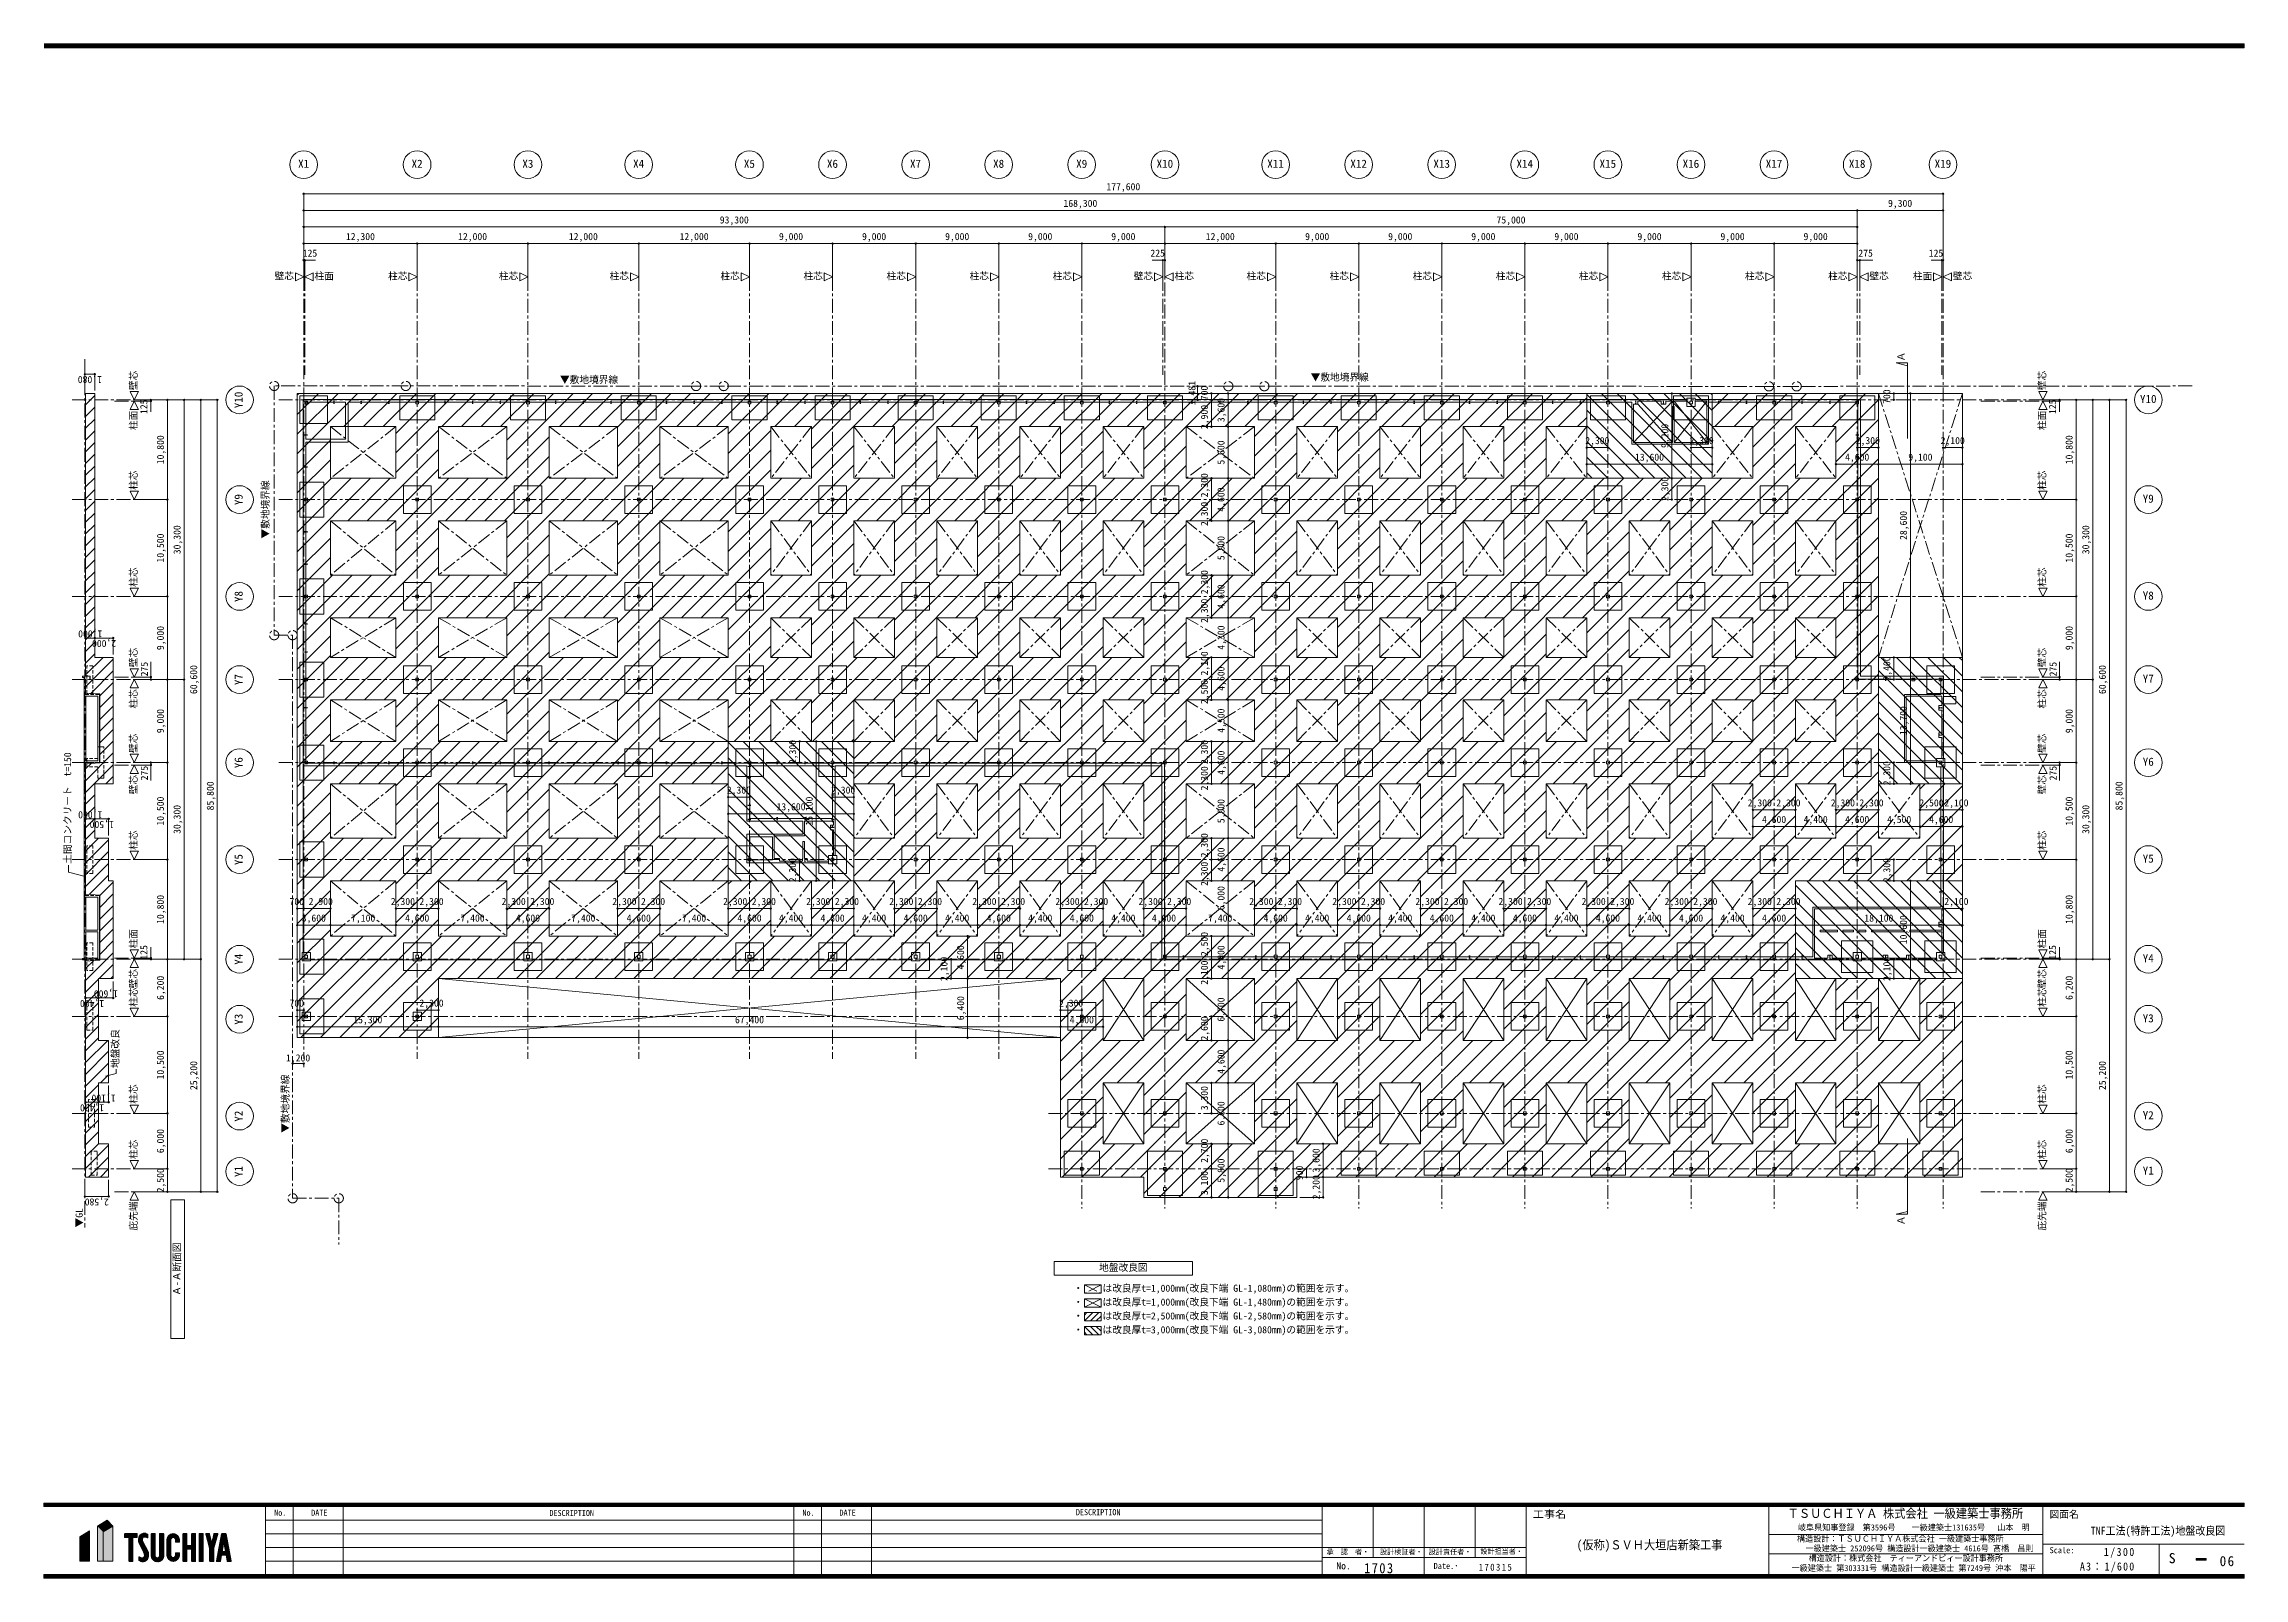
# Model space of a CAD drawing. Units: millimetres at full size, sheet at 1:300. Extents: x -272537 to 274500, y -185098 to 187500.
# Drawn here: x -272537 to -34200, y 21302 to 187500 of the extents above; entities that cross this region are included whole.
import ezdxf
from ezdxf.enums import TextEntityAlignment as Align

# ---------------------------------------------------------------- set-up
doc = ezdxf.new("R2010")
doc.units = ezdxf.units.MM
doc.header["$LTSCALE"] = 300
doc.header["$PDMODE"] = 32
doc.header["$PDSIZE"] = 150
doc.linetypes.add('CHAIN1', pattern=[8, 5, -1, 1, -1])
doc.linetypes.add('DASHED1', pattern=[1.8, 1.2, -0.6])
for name, color, linetype, lineweight in [('0-0_基準線', 7, 'Continuous', 9), ('0-1_躯体', 2, 'Continuous', 9), ('0-2_間仕切り', 7, 'Continuous', 9), ('0-3_建具', 2, 'Continuous', 18), ('0-4_設備家具', 7, 'CHAIN1', 9), ('0-6_文字', 2, 'Continuous', 5), ('0-7_寸法', 2, 'Continuous', 5), ('0-8_補助線', 4, 'Continuous', 5), ('0-A_給水設備', 7, 'Continuous', 9), ('0-D_防災設備', 6, 'CHAIN1', 20), ('0-F_', 4, 'CHAIN1', 5), ('8-7_寸法', 4, 'Continuous', 5), ('F-0_枠', 7, 'Continuous', 9)]:
    doc.layers.add(name, color=color, linetype=linetype, lineweight=lineweight)
doc.layers.add('F-1_', color=3, linetype='Continuous')
doc.layers.add('F-C_図名', color=3, linetype='Continuous')
doc.styles.add('ＭＳ ゴシック', font='')
doc.styles.get('ＭＳ ゴシック').set_extended_font_data('MS Gothic')

msp = doc.modelspace()

# ---------------------------------------------------------------- texts
at = {"layer": '0-6_文字', "style": 'ＭＳ ゴシック'}
for s, p in [('1,481', (-147561.2, 148371.4)), ('700', (-146214.7, 148905.8)), ('2,900', (-146214.7, 145780.8)), ('3,600', (-144414.7, 146530.8)), ('700', (-72284.6, 148505.8)), ('9,200', (-96334.6, 143730.8)), ('5,600', (-144414.7, 141930.8)), ('2,300', (-146214.7, 138380.8)), ('4,600', (-144414.7, 136830.8)), ('2,300', (-96334.6, 137980.8)), ('2,300', (-146214.7, 135280.8)), ('28,600', (-70484.6, 133768.3)), ('5,900', (-144414.7, 131580.8)), ('2,300', (-146214.7, 127880.8)), ('4,600', (-144414.7, 126330.8)), ('2,300', (-146214.7, 124780.8)), ('4,300', (-144414.7, 121880.8)), ('2,100', (-146214.7, 119080.8)), ('4,600', (-144414.7, 117430.8)), ('2,400', (-72284.6, 118530.8)), ('2,500', (-146214.7, 115980.8)), ('4,500', (-144414.7, 112880.8)), ('13,700', (-70484.6, 112618.3)), ('2,300', (-190827.8, 109480.8)), ('2,300', (-146214.7, 109480.8)), ('4,600', (-144414.7, 108330.8)), ('2,300', (-72284.6, 107180.8)), ('2,300', (-146214.7, 106630.8)), ('15,100', (-189027.8, 102818.3)), ('5,900', (-144414.7, 103080.8)), ('2,300', (-146214.7, 99380.8)), ('4,600', (-144414.7, 97830.8)), ('2,300', (-190827.8, 96680.8)), ('2,300', (-146214.7, 96280.8)), ('2,300', (-72284.6, 96680.8)), ('6,000', (-144414.7, 93649.5)), ('10,600', (-70484.6, 89968.3)), ('2,500', (-146214.7, 88680.8)), ('2,100', (-174426.2, 85980.8)), ('4,600', (-172626.2, 87230.8)), ('4,600', (-144414.7, 87230.8)), ('2,100', (-72284.6, 85980.8)), ('2,100', (-146214.7, 85580.8)), ('6,400', (-172626.2, 81730.8)), ('6,700', (-144414.7, 81580.8)), ('2,600', (-146214.7, 79530.8)), ('4,600', (-144414.7, 75930.8)), ('3,300', (-146214.7, 71980.8)), ('6,600', (-144414.7, 70330.8)), ('2,700', (-146214.7, 66280.8)), ('3,600', (-134114.9, 65230.8)), ('3,100', (-146214.7, 62780.8)), ('5,800', (-144414.7, 64130.8)), ('900', (-135914.9, 64405.8)), ('2,200', (-134114.9, 62330.8))]:
    msp.add_text(s, height=769.8, rotation=90, dxfattribs=at).set_placement(p, align=Align.BOTTOM_LEFT)
for s, p in [('2,300', (-105565.6, 143920.4)), ('13,600', (-100178.1, 142120.4)), ('2,300', (-94265.6, 143920.4)), ('4,600', (-77415.6, 142120.4)), ('2,300', (-76265.6, 143920.4)), ('9,100', (-70565.6, 142120.4)), ('2,100', (-67065.6, 143920.4)), ('2,300', (-198565.6, 106050.2)), ('13,600', (-193178.1, 104250.2)), ('2,300', (-187265.6, 106050.2)), ('2,300', (-87965.6, 104666.1)), ('2,300', (-84865.6, 104666.1)), ('2,300', (-78965.6, 104666.1)), ('2,300', (-75865.6, 104666.1)), ('2,500', (-69365.6, 104666.1)), ('2,100', (-66665.6, 104666.1)), ('4,600', (-86415.6, 102866.1)), ('4,400', (-81915.6, 102866.1)), ('4,600', (-77415.6, 102866.1)), ('4,500', (-72865.6, 102866.1)), ('4,600', (-68315.6, 102866.1)), ('700', (-245940.6, 93985.1)), ('3,600', (-244615.6, 92185.1)), ('2,900', (-243865.6, 93985.1)), ('7,100', (-239265.6, 92185.1)), ('2,300', (-234965.6, 93985.1)), ('4,600', (-233415.6, 92185.1)), ('2,300', (-231865.6, 93985.1)), ('7,400', (-227415.6, 92185.1)), ('2,300', (-222965.6, 93985.1)), ('4,600', (-221415.6, 92185.1)), ('2,300', (-219865.6, 93985.1)), ('7,400', (-215415.6, 92185.1)), ('2,300', (-210965.6, 93985.1)), ('4,600', (-209415.6, 92185.1)), ('2,300', (-207865.6, 93985.1)), ('7,400', (-203415.6, 92185.1)), ('2,300', (-198965.6, 93985.1)), ('4,600', (-197415.6, 92185.1)), ('2,300', (-195865.6, 93985.1)), ('4,400', (-192915.6, 92185.1)), ('2,300', (-189965.6, 93985.1)), ('4,600', (-188415.6, 92185.1)), ('2,300', (-186865.6, 93985.1)), ('4,400', (-183915.6, 92185.1)), ('2,300', (-180965.6, 93985.1)), ('4,600', (-179415.6, 92185.1)), ('2,300', (-177865.6, 93985.1)), ('4,400', (-174915.6, 92185.1)), ('2,300', (-171965.6, 93985.1)), ('4,600', (-170415.6, 92185.1)), ('2,300', (-168865.6, 93985.1)), ('4,400', (-165915.6, 92185.1)), ('2,300', (-162965.6, 93985.1)), ('4,600', (-161415.6, 92185.1)), ('2,300', (-159865.6, 93985.1)), ('4,400', (-156915.6, 92185.1)), ('2,300', (-153965.6, 93985.1)), ('4,600', (-152515.6, 92185.1)), ('2,300', (-150865.6, 93985.1)), ('7,400', (-146415.6, 92185.1)), ('2,300', (-141965.6, 93985.1)), ('4,600', (-140415.6, 92185.1)), ('2,300', (-138865.6, 93985.1)), ('4,400', (-135915.6, 92185.1)), ('2,300', (-132965.6, 93985.1)), ('4,600', (-131415.6, 92185.1)), ('2,300', (-129865.6, 93985.1)), ('4,400', (-126915.6, 92185.1)), ('2,300', (-123965.6, 93985.1)), ('4,600', (-122415.6, 92185.1)), ('2,300', (-120865.6, 93985.1)), ('4,400', (-117915.6, 92185.1)), ('2,300', (-114965.6, 93985.1)), ('4,600', (-113415.6, 92185.1)), ('2,300', (-111865.6, 93985.1)), ('4,400', (-108915.6, 92185.1)), ('2,300', (-105965.6, 93985.1)), ('4,600', (-104415.6, 92185.1)), ('2,300', (-102865.6, 93985.1)), ('4,400', (-99915.6, 92185.1)), ('2,300', (-96965.6, 93985.1)), ('4,600', (-95415.6, 92185.1)), ('2,300', (-93865.6, 93985.1)), ('4,400', (-90915.6, 92185.1)), ('2,300', (-87965.6, 93985.1)), ('4,600', (-86415.6, 92185.1)), ('2,300', (-84865.6, 93985.1)), ('2,100', (-66665.6, 93985.1)), ('700', (-245940.6, 82973.4)), ('2,300', (-231865.6, 82973.4)), ('2,300', (-162565.6, 82973.4)), ('15,300', (-239028.1, 81173.4)), ('67,400', (-197678.1, 81173.4)), ('4,600', (-161415.6, 81173.4)), ('1,200', (-246315.8, 77034.5))]:
    msp.add_text(s, height=769.8, dxfattribs=at).set_placement(p, align=Align.BOTTOM_LEFT)
at = {"layer": '0-6_文字', "color": 1, "style": 'ＭＳ ゴシック'}
msp.add_text('18,100', height=769.8, dxfattribs=at).set_placement((-75328.1, 92185.1), align=Align.BOTTOM_LEFT)
at = {"layer": '0-7_寸法', "color": 7, "style": 'ＭＳ ゴシック'}
for s, p in [('X1', (-245007.1, 173822.6)), ('X2', (-232716.8, 173822.6)), ('X3', (-220716.8, 173822.6)), ('X4', (-208716.8, 173822.6)), ('X5', (-196716.8, 173822.6)), ('X6', (-187716.8, 173822.6)), ('X7', (-178716.8, 173822.6)), ('X8', (-169716.8, 173822.6)), ('X9', (-160716.8, 173822.6)), ('X10', (-152007.1, 173822.6)), ('X11', (-140016.8, 173822.6)), ('X12', (-131016.8, 173822.6)), ('X13', (-122016.8, 173822.6)), ('X14', (-113016.8, 173822.6)), ('X15', (-104016.8, 173822.6)), ('X16', (-95016.8, 173822.6)), ('X17', (-86016.8, 173822.6)), ('X18', (-77007.1, 173822.6)), ('X19', (-67716.8, 173822.6)), ('Y10', (-45473.3, 148339.3)), ('Y9', (-45173.3, 137539.3)), ('Y8', (-45173.3, 127039.3)), ('Y7', (-45173.3, 118039.3)), ('Y6', (-45173.3, 109039.3)), ('Y5', (-45173.3, 98539.3)), ('Y4', (-45173.3, 87739.3)), ('Y3', (-45173.3, 81239.3)), ('Y2', (-45173.3, 70739.3)), ('Y1', (-45173.3, 64739.3))]:
    msp.add_text(s, height=879.8, dxfattribs=at).set_placement(p, align=Align.BOTTOM_LEFT)
at = {"layer": '0-7_寸法', "style": 'ＭＳ ゴシック'}
for s, p in [('177,600', (-157440.6, 171424.6)), ('168,300', (-162090.6, 169624.6)), ('9,300', (-72765.6, 169624.6)), ('12,300', (-239828.1, 166024.6)), ('12,000', (-227678.1, 166024.6)), ('12,000', (-215678.1, 166024.6)), ('12,000', (-203678.1, 166024.6)), ('93,300', (-199328.1, 167824.6)), ('9,000', (-192915.6, 166024.6)), ('9,000', (-183915.6, 166024.6)), ('9,000', (-174915.6, 166024.6)), ('9,000', (-165915.6, 166024.6)), ('9,000', (-156915.6, 166024.6)), ('12,000', (-146678.1, 166024.6)), ('9,000', (-135915.6, 166024.6)), ('9,000', (-126915.6, 166024.6)), ('9,000', (-117915.6, 166024.6)), ('75,000', (-115178.1, 167824.6)), ('9,000', (-108915.6, 166024.6)), ('9,000', (-99915.6, 166024.6)), ('9,000', (-90915.6, 166024.6)), ('9,000', (-81915.6, 166024.6)), ('125', (-244507.6, 164225)), ('225', (-152673.7, 164225)), ('275', (-75980.1, 164224.8)), ('125', (-68351.2, 164224.8)), ('壁芯', (-247560.1, 161746.1)), ('柱面', (-243235.1, 161746.1)), ('柱芯', (-235260.1, 161746.1)), ('柱芯', (-223260.1, 161746.1)), ('柱芯', (-211260.1, 161746.1)), ('柱芯', (-199260.1, 161746.1)), ('柱芯', (-190260.1, 161746.1)), ('柱芯', (-181260.1, 161746.1)), ('柱芯', (-172260.1, 161746.1)), ('柱芯', (-163260.1, 161746.1)), ('壁芯', (-154485.1, 161746.1)), ('柱芯', (-150060.1, 161746.1)), ('柱芯', (-142260.1, 161746.1)), ('柱芯', (-133260.1, 161746.1)), ('柱芯', (-124260.1, 161746.1)), ('柱芯', (-115260.1, 161746.1)), ('柱芯', (-106260.1, 161746.1)), ('柱芯', (-97260.1, 161746.1)), ('柱芯', (-88260.1, 161746.1)), ('柱芯', (-79260.1, 161746.1)), ('壁芯', (-74785.1, 161746.1)), ('柱面', (-70071.1, 161746.1)), ('壁芯', (-65746.1, 161746.1))]:
    msp.add_text(s, height=769.8, dxfattribs=at).set_placement(p, align=Align.BOTTOM_LEFT)
for s, rotation, p in [('1,080', 180, (-266259.6, 151743.3)), ('壁芯', 90, (-262231.8, 150000.3)), ('壁芯', 90, (-55452, 150000.3)), ('125', 90, (-261109.2, 147413.2)), ('125', 90, (-54329.4, 147413.2)), ('柱面', 90, (-262231.8, 145675.3)), ('柱面', 90, (-55452, 145675.3)), ('10,800', 90, (-259310.3, 141968.3)), ('10,800', 90, (-52530.5, 141968.3)), ('柱芯', 90, (-262231.8, 139186.3)), ('柱芯', 90, (-55452, 139186.3)), ('10,500', 90, (-259310.3, 131318.3)), ('30,300', 90, (-257510.3, 132218.3)), ('10,500', 90, (-52530.5, 131318.3)), ('30,300', 90, (-50730.5, 132218.3)), ('柱芯', 90, (-262231.8, 128686.3)), ('柱芯', 90, (-55452, 128686.3)), ('1,000', 180, (-266219.6, 124193.3)), ('9,000', 90, (-259310.3, 121830.8)), ('9,000', 90, (-52530.5, 121830.8)), ('2,000', 180, (-264719.6, 123143.3)), ('壁芯', 90, (-262231.8, 119975.3)), ('壁芯', 90, (-55452, 119975.3)), ('275', 90, (-261053.2, 118989.7)), ('60,600', 90, (-255710.3, 117068.3)), ('275', 90, (-54273.4, 118989.7)), ('60,600', 90, (-48930.5, 117068.3)), ('柱芯', 90, (-262231.8, 115500.3)), ('柱芯', 90, (-55452, 115500.3)), ('9,000', 90, (-259310.3, 112830.8)), ('9,000', 90, (-52530.5, 112830.8)), ('壁芯', 90, (-262231.8, 110686.3)), ('壁芯', 90, (-55452, 110686.3)), ('壁芯', 90, (-262231.8, 106211.3)), ('275', 90, (-261053.2, 107722)), ('85,800', 90, (-253910.3, 104468.3)), ('壁芯', 90, (-55452, 106211.3)), ('275', 90, (-54273.4, 107722)), ('85,800', 90, (-47130.5, 104468.3)), ('10,500', 90, (-259310.3, 102818.3)), ('30,300', 90, (-257510.3, 101918.3)), ('10,500', 90, (-52530.5, 102818.3)), ('30,300', 90, (-50730.5, 101918.3)), ('1,000', 180, (-266219.6, 104593.3)), ('1,500', 180, (-264969.6, 103543.3)), ('柱芯', 90, (-262231.8, 100186.3)), ('柱芯', 90, (-55452, 100186.3)), ('10,800', 90, (-259310.3, 92168.3)), ('10,800', 90, (-52530.5, 92168.3)), ('柱面', 90, (-262231.8, 89511.3)), ('柱面', 90, (-55452, 89511.3)), ('125', 90, (-261109.2, 88298.5)), ('125', 90, (-54329.4, 88298.5)), ('壁芯', 90, (-262231.8, 85186.3)), ('6,200', 90, (-259310.3, 83930.8)), ('壁芯', 90, (-55452, 85186.3)), ('6,200', 90, (-52530.5, 83930.8)), ('1,400', 180, (-266019.6, 84143.3)), ('1,600', 180, (-264519.6, 85193.3)), ('柱芯', 90, (-262231.8, 83186.3)), ('柱芯', 90, (-55452, 83186.3)), ('10,500', 90, (-259310.3, 75318.3)), ('25,200', 90, (-255710.3, 74168.3)), ('10,500', 90, (-52530.5, 75318.3)), ('25,200', 90, (-48930.5, 74168.3)), ('柱芯', 90, (-262231.8, 72686.3)), ('柱芯', 90, (-55452, 72686.3)), ('1,400', 180, (-266019.6, 72843.3)), ('1,100', 180, (-264769.6, 73893.3)), ('6,000', 90, (-259310.3, 67330.8)), ('6,000', 90, (-52530.5, 67330.8)), ('柱芯', 90, (-262231.8, 66686.3)), ('柱芯', 90, (-55452, 66686.3)), ('2,500', 90, (-259310.3, 63080.8)), ('2,500', 90, (-52530.5, 63080.8)), ('2,580', 180, (-265509.6, 62643.3)), ('庇先端', 90, (-262235.3, 58943.3)), ('庇先端', 90, (-55455.5, 58943.3))]:
    msp.add_text(s, height=769.8, rotation=rotation, dxfattribs=at).set_placement(p, align=Align.BOTTOM_LEFT)
at = {"layer": '0-7_寸法', "color": 7, "style": 'ＭＳ ゴシック'}
for s, p in [('Y10', (-250753.1, 148039.3)), ('Y9', (-250753.1, 137539.3)), ('Y8', (-250753.1, 127039.3)), ('Y7', (-250753.1, 118039.3)), ('Y6', (-250753.1, 109039.3)), ('Y5', (-250753.1, 98539.3)), ('Y4', (-250753.1, 87739.3)), ('Y3', (-250753.1, 81239.3)), ('Y2', (-250753.1, 70739.3)), ('Y1', (-250753.1, 64739.3))]:
    msp.add_text(s, height=879.8, rotation=90, dxfattribs=at).set_placement(p, align=Align.BOTTOM_LEFT)
at = {"layer": '0-A_給水設備', "color": 2, "style": 'ＭＳ ゴシック'}
for s, p in [('Ａ', (-70747.7, 153102.1)), ('土間コンクリート\u3000t=150', (-269367.5, 98684.9)), ('地盤改良', (-264204.5, 76566.6)), ('Ａ', (-70747.7, 59505.3))]:
    msp.add_text(s, height=769.8, rotation=90, dxfattribs=at).set_placement(p, align=Align.BOTTOM_LEFT)
for s, p in [('・\u3000\u3000は改良厚t=1,000mm(改良下端 GL-1,080mm)の範囲を示す。', (-161015.2, 52080.3)), ('・\u3000\u3000は改良厚t=1,000mm(改良下端 GL-1,480mm)の範囲を示す。', (-161015.2, 50580.3)), ('・\u3000\u3000は改良厚t=2,500mm(改良下端 GL-2,580mm)の範囲を示す。', (-161015.2, 49080.3)), ('・\u3000\u3000は改良厚t=3,000mm(改良下端 GL-3,080mm)の範囲を示す。', (-161015.2, 47580.3))]:
    msp.add_text(s, height=769.8, dxfattribs=at).set_placement(p, align=Align.BOTTOM_LEFT)
at = {"layer": '0-D_防災設備', "color": 2, "style": 'ＭＳ ゴシック'}
for p in [(-216634.9, 150522), (-135309.2, 150788.1)]:
    msp.add_text('▼敷地境界線', height=769.8, dxfattribs=at).set_placement(p, align=Align.BOTTOM_LEFT)
for p in [(-247946.3, 133921.6), (-245786.4, 69538.9)]:
    msp.add_text('▼敷地境界線', height=769.8, rotation=90, dxfattribs=at).set_placement(p, align=Align.BOTTOM_LEFT)
at = {"layer": '0-F_', "color": 2, "style": 'ＭＳ ゴシック'}
for s, p in [('▼GL', (-268112.1, 59281.6)), ('Ａ-Ａ断面図', (-257529, 51880.3))]:
    msp.add_text(s, height=769.8, rotation=90, dxfattribs=at).set_placement(p, align=Align.BOTTOM_LEFT)
msp.add_text('地盤改良図', height=769.8, dxfattribs=at).set_placement((-158228.1, 54330.3), align=Align.BOTTOM_LEFT)
at = {"layer": 'F-0_枠', "style": 'ＭＳ ゴシック', "width": 0.85}
for s, p in [('No.', (-247599.2, 27847.2)), ('DATE', (-243586.7, 27847.2)), ('DESCRIPTION', (-217779.5, 27812.6)), ('No.', (-190367.9, 27847.2)), ('DATE', (-186355.4, 27847.2)), ('DESCRIPTION', (-160745.9, 27908))]:
    msp.add_text(s, height=659.8, dxfattribs=at).set_placement(p, align=Align.BOTTOM_LEFT)
at = {"layer": 'F-0_枠', "color": 3, "style": 'ＭＳ ゴシック', "width": 1.15}
msp.add_text('工事名', height=769.8, dxfattribs=at).set_placement((-111247.8, 27588.1), align=Align.BOTTOM_LEFT)
at = {"layer": 'F-0_枠', "color": 3, "style": 'ＭＳ ゴシック'}
for s, height, p in [('図面名', 769.8, (-55260, 27588.1)), ('承\u3000認\u3000者・', 549.9, (-133588.9, 23696)), (' 設計検証者・', 549.9, (-128227.6, 23695.4)), ('設計責任者・', 549.9, (-122517.4, 23695.4)), ('設計担当者・', 549.9, (-116935.1, 23744.1)), ('Scale:', 659.8, (-55260, 23789)), ('No.', 769.8, (-132534.5, 22002.9)), (' Date.･', 659.8, (-122443.3, 22081.6))]:
    msp.add_text(s, height=height, dxfattribs=at).set_placement(p, align=Align.BOTTOM_LEFT)
at = {"layer": 'F-1_', "style": 'ＭＳ ゴシック'}
for s, height, width, p in [('ＴＳＵＣＨＩＹＡ 株式会社 一級建築士事務所', 989.7, 0.9, (-83633.8, 27516.7)), ('  岐阜県知事登録\u3000第3596号\u3000\u3000一級建築士131635号 \u3000山本\u3000明', 659.8, 0.95, (-83423.3, 26253.8)), ('構造設計：ＴＳＵＣＨＩＹＡ株式会社 一級建築士事務所', 659.8, 0.95, (-82626.1, 25033.3)), ('一級建築士 252096号 構造設計一級建築士 4616号 髙橋\u3000昌則', 659.8, 0.95, (-81700.4, 23981.4)), ('構造設計：株式会社\u3000ティーアンドピィー設計事務所', 659.8, 0.95, (-81366.1, 22929.4)), ('一級建築士 第303331号 構造設計一級建築士 第7249号 沖本\u3000陽平', 659.8, 0.95, (-83211.3, 21851.3))]:
    msp.add_text(s, height=height, dxfattribs=dict(at, width=width)).set_placement(p, align=Align.BOTTOM_LEFT)
at = {"layer": 'F-C_図名', "style": 'ＭＳ ゴシック', "width": 0.9}
for s, height, p in [('TNF工法(特許工法)地盤改良図', 879.8, (-50808.3, 25717.5)), ('(仮称)ＳＶＨ大垣店新築工事', 989.7, (-106490.3, 24104.4))]:
    msp.add_text(s, height=height, dxfattribs=at).set_placement(p, align=Align.BOTTOM_LEFT)
at = {"layer": 'F-C_図名', "style": 'ＭＳ ゴシック'}
msp.add_text('S', height=1100, dxfattribs=at).set_placement((-42356.6, 22573.9), align=Align.BOTTOM_LEFT)
at = {"layer": 'F-C_図名', "color": 7, "char_height": 879.8, "attachment_point": 7, "style": 'ＭＳ ゴシック'}
for s, insert in [('\\T1.28;\\W0.9;1/300', (-49384.3, 23477.1)), ('\\T1.24;\\W0.9;A3：1/600', (-51978.6, 21900.2))]:
    msp.add_mtext(s, dxfattribs=dict(at, insert=insert))
at = {"layer": 'F-C_図名', "attachment_point": 7, "style": 'ＭＳ ゴシック'}
for s, insert, char_height in [('\\T1.22;\\W0.9;1703', (-129518.3, 21802.7), 1100), ('\\T1.32;\\W0.9;170315', (-117102.7, 22076.2), 769.8), ('\\T1.21;\\W0.95;06', (-36836.5, 22568), 1100)]:
    msp.add_mtext(s, dxfattribs=dict(at, insert=insert, char_height=char_height))

# ---------------------------------------------------------------- blocks, each defined once
blk = doc.blocks.new('12')
at = {"layer": '0-7_寸法', "color": 7, "lineweight": 9}
blk.add_lwpolyline([(187.5, 450), (-712.5, 0), (187.5, -450)], close=True, dxfattribs=at)

# ---------------------------------------------------------------- linework, layer by layer
at = {"layer": '0-0_基準線'}
for p, q in [((-241190.6, 148818.3), (-241065.6, 148818.3)), ((-241190.6, 148568.3), (-241065.6, 148568.3)), ((-241128.1, 148818.3), (-241128.1, 148568.3)), ((-238240.6, 148818.3), (-238115.6, 148818.3)), ((-238240.6, 148568.3), (-238115.6, 148568.3)), ((-238178.1, 148818.3), (-238178.1, 148568.3)), ((-235240.6, 148818.3), (-235115.6, 148818.3)), ((-235240.6, 148568.3), (-235115.6, 148568.3)), ((-235178.1, 148818.3), (-235178.1, 148568.3)), ((-229165.6, 148818.3), (-229040.6, 148818.3)), ((-229165.6, 148568.3), (-229040.6, 148568.3)), ((-229103.1, 148818.3), (-229103.1, 148568.3)), ((-226165.6, 148818.3), (-226040.6, 148818.3)), ((-226165.6, 148568.3), (-226040.6, 148568.3)), ((-226103.1, 148818.3), (-226103.1, 148568.3)), ((-223165.6, 148818.3), (-223040.6, 148818.3)), ((-223165.6, 148568.3), (-223040.6, 148568.3)), ((-223103.1, 148818.3), (-223103.1, 148568.3)), ((-217165.6, 148818.3), (-217040.6, 148818.3)), ((-217165.6, 148568.3), (-217040.6, 148568.3)), ((-217103.1, 148818.3), (-217103.1, 148568.3)), ((-214165.6, 148818.3), (-214040.6, 148818.3)), ((-214165.6, 148568.3), (-214040.6, 148568.3)), ((-214103.1, 148818.3), (-214103.1, 148568.3)), ((-211165.6, 148818.3), (-211040.6, 148818.3)), ((-211165.6, 148568.3), (-211040.6, 148568.3)), ((-211103.1, 148818.3), (-211103.1, 148568.3)), ((-205165.6, 148818.3), (-205040.6, 148818.3)), ((-205165.6, 148568.3), (-205040.6, 148568.3)), ((-205103.1, 148818.3), (-205103.1, 148568.3)), ((-202165.6, 148818.3), (-202040.6, 148818.3)), ((-202165.6, 148568.3), (-202040.6, 148568.3)), ((-202103.1, 148818.3), (-202103.1, 148568.3)), ((-199165.6, 148818.3), (-199040.6, 148818.3)), ((-199165.6, 148568.3), (-199040.6, 148568.3)), ((-199103.1, 148818.3), (-199103.1, 148568.3)), ((-193165.6, 148818.3), (-193040.6, 148818.3)), ((-193165.6, 148568.3), (-193040.6, 148568.3)), ((-193103.1, 148818.3), (-193103.1, 148568.3)), ((-190165.6, 148818.3), (-190040.6, 148818.3)), ((-190165.6, 148568.3), (-190040.6, 148568.3)), ((-190103.1, 148818.3), (-190103.1, 148568.3)), ((-184165.6, 148818.3), (-184040.6, 148818.3)), ((-184165.6, 148568.3), (-184040.6, 148568.3)), ((-184103.1, 148818.3), (-184103.1, 148568.3)), ((-181165.6, 148818.3), (-181040.6, 148818.3)), ((-181165.6, 148568.3), (-181040.6, 148568.3)), ((-181103.1, 148818.3), (-181103.1, 148568.3)), ((-175165.6, 148818.3), (-175040.6, 148818.3)), ((-175165.6, 148568.3), (-175040.6, 148568.3)), ((-175103.1, 148818.3), (-175103.1, 148568.3)), ((-172165.6, 148818.3), (-172040.6, 148818.3)), ((-172165.6, 148568.3), (-172040.6, 148568.3)), ((-172103.1, 148818.3), (-172103.1, 148568.3)), ((-166165.6, 148818.3), (-166040.6, 148818.3)), ((-166165.6, 148568.3), (-166040.6, 148568.3)), ((-166103.1, 148818.3), (-166103.1, 148568.3)), ((-163165.6, 148818.3), (-163040.6, 148818.3)), ((-163165.6, 148568.3), (-163040.6, 148568.3)), ((-163103.1, 148818.3), (-163103.1, 148568.3)), ((-157190.6, 148818.3), (-157065.6, 148818.3)), ((-157190.6, 148568.3), (-157065.6, 148568.3)), ((-157128.1, 148818.3), (-157128.1, 148568.3)), ((-154215.6, 148818.3), (-154090.6, 148818.3)), ((-154215.6, 148568.3), (-154090.6, 148568.3)), ((-154153.1, 148818.3), (-154153.1, 148568.3)), ((-148221.9, 148818.3), (-148096.9, 148818.3)), ((-148221.9, 148568.3), (-148096.9, 148568.3)), ((-148159.4, 148818.3), (-148159.4, 148568.3)), ((-145203.1, 148818.3), (-145078.1, 148818.3)), ((-145203.1, 148568.3), (-145078.1, 148568.3)), ((-145140.6, 148818.3), (-145140.6, 148568.3)), ((-142184.4, 148818.3), (-142059.4, 148818.3)), ((-142184.4, 148568.3), (-142059.4, 148568.3)), ((-142121.9, 148818.3), (-142121.9, 148568.3)), ((-136165.6, 148818.3), (-136040.6, 148818.3)), ((-136165.6, 148568.3), (-136040.6, 148568.3)), ((-136103.1, 148818.3), (-136103.1, 148568.3)), ((-133165.6, 148818.3), (-133040.6, 148818.3)), ((-133165.6, 148568.3), (-133040.6, 148568.3)), ((-133103.1, 148818.3), (-133103.1, 148568.3)), ((-127165.6, 148818.3), (-127040.6, 148818.3)), ((-127165.6, 148568.3), (-127040.6, 148568.3)), ((-127103.1, 148818.3), (-127103.1, 148568.3)), ((-124165.6, 148818.3), (-124040.6, 148818.3)), ((-124165.6, 148568.3), (-124040.6, 148568.3)), ((-124103.1, 148818.3), (-124103.1, 148568.3)), ((-118165.6, 148818.3), (-118040.6, 148818.3)), ((-118165.6, 148568.3), (-118040.6, 148568.3)), ((-118103.1, 148818.3), (-118103.1, 148568.3)), ((-115165.6, 148818.3), (-115040.6, 148818.3)), ((-115165.6, 148568.3), (-115040.6, 148568.3)), ((-115103.1, 148818.3), (-115103.1, 148568.3)), ((-109165.6, 148818.3), (-109040.6, 148818.3)), ((-109165.6, 148568.3), (-109040.6, 148568.3)), ((-109103.1, 148818.3), (-109103.1, 148568.3)), ((-106165.6, 148818.3), (-106040.6, 148818.3)), ((-106165.6, 148568.3), (-106040.6, 148568.3)), ((-106103.1, 148818.3), (-106103.1, 148568.3)), ((-100165.6, 148818.3), (-100040.6, 148818.3)), ((-100165.6, 148568.3), (-100040.6, 148568.3)), ((-100103.1, 148818.3), (-100103.1, 148568.3)), ((-97165.6, 148818.3), (-97040.6, 148818.3)), ((-97165.6, 148568.3), (-97040.6, 148568.3)), ((-97103.1, 148818.3), (-97103.1, 148568.3)), ((-91165.6, 148818.3), (-91040.6, 148818.3)), ((-91165.6, 148568.3), (-91040.6, 148568.3)), ((-91103.1, 148818.3), (-91103.1, 148568.3)), ((-88165.6, 148818.3), (-88040.6, 148818.3)), ((-88165.6, 148568.3), (-88040.6, 148568.3)), ((-88103.1, 148818.3), (-88103.1, 148568.3)), ((-82140.6, 148818.3), (-82015.6, 148818.3)), ((-82140.6, 148568.3), (-82015.6, 148568.3)), ((-82078.1, 148818.3), (-82078.1, 148568.3)), ((-79115.6, 148818.3), (-78990.6, 148818.3)), ((-79115.6, 148568.3), (-78990.6, 148568.3)), ((-79053.1, 148818.3), (-79053.1, 148568.3)), ((-244278.1, 145080.8), (-244278.1, 145205.8)), ((-244278.1, 145143.3), (-244028.1, 145143.3)), ((-244028.1, 145080.8), (-244028.1, 145205.8)), ((-76203.1, 145080.8), (-76203.1, 145205.8)), ((-76203.1, 145143.3), (-75953.1, 145143.3)), ((-75953.1, 145080.8), (-75953.1, 145205.8)), ((-244278.1, 141605.8), (-244278.1, 141730.8)), ((-244278.1, 141668.3), (-244028.1, 141668.3)), ((-244028.1, 141605.8), (-244028.1, 141730.8)), ((-76203.1, 142730.8), (-76203.1, 142855.8)), ((-76203.1, 142793.3), (-75953.1, 142793.3)), ((-75953.1, 142730.8), (-75953.1, 142855.8)), ((-244278.1, 134580.8), (-244278.1, 134705.8)), ((-244278.1, 134643.3), (-244028.1, 134643.3)), ((-244028.1, 134580.8), (-244028.1, 134705.8)), ((-244278.1, 131080.8), (-244278.1, 131205.8)), ((-244278.1, 131143.3), (-244028.1, 131143.3)), ((-244028.1, 131080.8), (-244028.1, 131205.8)), ((-244278.1, 124605.8), (-244278.1, 124730.8)), ((-244278.1, 124668.3), (-244028.1, 124668.3)), ((-244028.1, 124605.8), (-244028.1, 124730.8)), ((-244278.1, 121555.8), (-244278.1, 121680.8)), ((-244278.1, 121618.3), (-244028.1, 121618.3)), ((-244028.1, 121555.8), (-244028.1, 121680.8)), ((-73090.6, 118793.3), (-72965.6, 118793.3)), ((-73090.6, 118543.3), (-72965.6, 118543.3)), ((-73028.1, 118793.3), (-73028.1, 118543.3)), ((-244278.1, 115530.8), (-244278.1, 115655.8)), ((-244278.1, 115593.3), (-244028.1, 115593.3)), ((-244028.1, 115530.8), (-244028.1, 115655.8)), ((-67178.1, 115522.5), (-67178.1, 115647.5)), ((-67178.1, 115585), (-66928.1, 115585)), ((-66928.1, 115522.5), (-66928.1, 115647.5)), ((-244278.1, 112555.8), (-244278.1, 112680.8)), ((-244278.1, 112618.3), (-244028.1, 112618.3)), ((-244028.1, 112555.8), (-244028.1, 112680.8)), ((-67178.1, 112564.2), (-67178.1, 112689.2)), ((-67178.1, 112626.7), (-66928.1, 112626.7)), ((-66928.1, 112564.2), (-66928.1, 112689.2)), ((-241190.6, 109743.3), (-241065.6, 109743.3)), ((-241128.1, 109743.3), (-241128.1, 109493.3)), ((-238240.6, 109743.3), (-238115.6, 109743.3)), ((-238178.1, 109743.3), (-238178.1, 109493.3)), ((-235240.6, 109743.3), (-235115.6, 109743.3)), ((-235178.1, 109743.3), (-235178.1, 109493.3)), ((-229165.6, 109743.3), (-229040.6, 109743.3)), ((-229103.1, 109743.3), (-229103.1, 109493.3)), ((-226165.6, 109743.3), (-226040.6, 109743.3)), ((-226103.1, 109743.3), (-226103.1, 109493.3)), ((-223165.6, 109743.3), (-223040.6, 109743.3)), ((-223103.1, 109743.3), (-223103.1, 109493.3)), ((-217890.6, 109743.3), (-217765.6, 109743.3)), ((-217828.1, 109743.3), (-217828.1, 109493.3)), ((-210390.6, 109743.3), (-210265.6, 109743.3)), ((-210328.1, 109743.3), (-210328.1, 109493.3)), ((-205165.6, 109743.3), (-205040.6, 109743.3)), ((-205103.1, 109743.3), (-205103.1, 109493.3)), ((-202165.6, 109743.3), (-202040.6, 109743.3)), ((-202103.1, 109743.3), (-202103.1, 109493.3)), ((-199165.6, 109743.3), (-199040.6, 109743.3)), ((-199103.1, 109743.3), (-199103.1, 109493.3)), ((-193165.6, 109743.3), (-193040.6, 109743.3)), ((-193103.1, 109743.3), (-193103.1, 109493.3)), ((-190165.6, 109743.3), (-190040.6, 109743.3)), ((-190103.1, 109743.3), (-190103.1, 109493.3)), ((-241190.6, 109493.3), (-241065.6, 109493.3)), ((-238240.6, 109493.3), (-238115.6, 109493.3)), ((-235240.6, 109493.3), (-235115.6, 109493.3)), ((-229165.6, 109493.3), (-229040.6, 109493.3)), ((-226165.6, 109493.3), (-226040.6, 109493.3)), ((-223165.6, 109493.3), (-223040.6, 109493.3)), ((-217890.6, 109493.3), (-217765.6, 109493.3)), ((-210390.6, 109493.3), (-210265.6, 109493.3)), ((-205165.6, 109493.3), (-205040.6, 109493.3)), ((-202165.6, 109493.3), (-202040.6, 109493.3)), ((-199165.6, 109493.3), (-199040.6, 109493.3)), ((-196253.1, 109293.3), (-196253.1, 109168.3)), ((-196003.1, 109230.8), (-196253.1, 109230.8)), ((-196253.1, 108072.7), (-196253.1, 107947.7)), ((-196003.1, 108010.2), (-196253.1, 108010.2)), ((-196003.1, 109293.3), (-196003.1, 109168.3)), ((-196003.1, 108072.7), (-196003.1, 107947.7)), ((-193165.6, 109493.3), (-193040.6, 109493.3)), ((-190165.6, 109493.3), (-190040.6, 109493.3)), ((-187203.1, 109293.3), (-187203.1, 109168.3)), ((-186953.1, 109230.8), (-187203.1, 109230.8)), ((-186953.1, 109293.3), (-186953.1, 109168.3)), ((-196253.1, 105072.7), (-196253.1, 104947.7)), ((-196003.1, 105010.2), (-196253.1, 105010.2)), ((-196003.1, 105072.7), (-196003.1, 104947.7)), ((-187203.1, 106197.5), (-187203.1, 106072.5)), ((-186953.1, 106135), (-187203.1, 106135)), ((-186953.1, 106197.5), (-186953.1, 106072.5)), ((-196253.1, 103548.3), (-196253.1, 103423.3)), ((-196003.1, 103485.8), (-196253.1, 103485.8)), ((-196003.1, 103548.3), (-196003.1, 103423.3)), ((-193165.6, 103698.3), (-193040.6, 103698.3)), ((-193165.6, 103448.3), (-193040.6, 103448.3)), ((-193103.1, 103698.3), (-193103.1, 103448.3)), ((-190165.6, 103698.3), (-190040.6, 103698.3)), ((-190165.6, 103448.3), (-190040.6, 103448.3)), ((-190103.1, 103698.3), (-190103.1, 103448.3)), ((-187228.1, 102689.2), (-187228.1, 102564.2)), ((-186978.1, 102626.7), (-187228.1, 102626.7)), ((-187203.1, 103423.3), (-187203.1, 103548.3)), ((-186953.1, 103485.8), (-187203.1, 103485.8)), ((-186978.1, 102689.2), (-186978.1, 102564.2)), ((-186953.1, 103423.3), (-186953.1, 103548.3)), ((-190165.6, 99168.3), (-190040.6, 99168.3)), ((-190165.6, 98918.3), (-190040.6, 98918.3)), ((-190103.1, 99168.3), (-190103.1, 98918.3)), ((-67178.1, 95564.2), (-67178.1, 95689.2)), ((-67178.1, 95626.7), (-66928.1, 95626.7)), ((-66928.1, 95564.2), (-66928.1, 95689.2)), ((-67178.1, 92047.5), (-67178.1, 92172.5)), ((-67178.1, 92110), (-66928.1, 92110)), ((-66928.1, 92047.5), (-66928.1, 92172.5)), ((-196278.1, 88793.3), (-195928.1, 88793.3)), ((-196278.1, 88443.3), (-196278.1, 88793.3)), ((-187278.1, 88793.3), (-186928.1, 88793.3)), ((-186928.1, 88793.3), (-186928.1, 88443.3)), ((-178278.1, 88793.3), (-177928.1, 88793.3)), ((-178278.1, 88443.3), (-178278.1, 88793.3)), ((-169278.1, 88793.3), (-168928.1, 88793.3)), ((-169278.1, 88443.3), (-169278.1, 88793.3)), ((-149146.9, 88718.3), (-149021.9, 88718.3)), ((-149146.9, 88468.3), (-149021.9, 88468.3)), ((-149084.4, 88718.3), (-149084.4, 88468.3)), ((-145203.1, 88718.3), (-145078.1, 88718.3)), ((-145203.1, 88468.3), (-145078.1, 88468.3)), ((-145140.6, 88718.3), (-145140.6, 88468.3)), ((-141315.6, 88718.3), (-141190.6, 88718.3)), ((-141315.6, 88468.3), (-141190.6, 88468.3)), ((-141253.1, 88718.3), (-141253.1, 88468.3)), ((-136165.6, 88718.3), (-136040.6, 88718.3)), ((-136165.6, 88468.3), (-136040.6, 88468.3)), ((-136103.1, 88718.3), (-136103.1, 88468.3)), ((-133165.6, 88718.3), (-133040.6, 88718.3)), ((-133165.6, 88468.3), (-133040.6, 88468.3)), ((-133103.1, 88718.3), (-133103.1, 88468.3)), ((-127165.6, 88718.3), (-127040.6, 88718.3)), ((-127165.6, 88468.3), (-127040.6, 88468.3)), ((-127103.1, 88718.3), (-127103.1, 88468.3)), ((-124165.6, 88718.3), (-124040.6, 88718.3)), ((-124165.6, 88468.3), (-124040.6, 88468.3)), ((-124103.1, 88718.3), (-124103.1, 88468.3)), ((-118165.6, 88718.3), (-118040.6, 88718.3)), ((-118165.6, 88468.3), (-118040.6, 88468.3)), ((-118103.1, 88718.3), (-118103.1, 88468.3)), ((-115165.6, 88718.3), (-115040.6, 88718.3)), ((-115165.6, 88468.3), (-115040.6, 88468.3)), ((-115103.1, 88718.3), (-115103.1, 88468.3)), ((-109165.6, 88718.3), (-109040.6, 88718.3)), ((-109165.6, 88468.3), (-109040.6, 88468.3)), ((-109103.1, 88718.3), (-109103.1, 88468.3)), ((-106165.6, 88718.3), (-106040.6, 88718.3)), ((-106165.6, 88468.3), (-106040.6, 88468.3)), ((-106103.1, 88718.3), (-106103.1, 88468.3)), ((-100165.6, 88718.3), (-100040.6, 88718.3)), ((-100165.6, 88468.3), (-100040.6, 88468.3)), ((-100103.1, 88718.3), (-100103.1, 88468.3)), ((-97165.6, 88718.3), (-97040.6, 88718.3)), ((-97165.6, 88468.3), (-97040.6, 88468.3)), ((-97103.1, 88718.3), (-97103.1, 88468.3)), ((-91165.6, 88718.3), (-91040.6, 88718.3)), ((-91165.6, 88468.3), (-91040.6, 88468.3)), ((-91103.1, 88718.3), (-91103.1, 88468.3)), ((-88165.6, 88718.3), (-88040.6, 88718.3)), ((-88165.6, 88468.3), (-88040.6, 88468.3)), ((-88103.1, 88718.3), (-88103.1, 88468.3)), ((-82140.6, 88718.3), (-82015.6, 88718.3)), ((-82140.6, 88468.3), (-82015.6, 88468.3)), ((-82078.1, 88718.3), (-82078.1, 88468.3)), ((-79115.6, 88718.3), (-78990.6, 88718.3)), ((-79115.6, 88468.3), (-78990.6, 88468.3)), ((-79053.1, 88718.3), (-79053.1, 88468.3)), ((-73090.6, 88718.3), (-72965.6, 88718.3)), ((-73090.6, 88468.3), (-72965.6, 88468.3)), ((-73028.1, 88718.3), (-73028.1, 88468.3)), ((-70590.6, 88718.3), (-70465.6, 88718.3)), ((-70590.6, 88468.3), (-70465.6, 88468.3)), ((-70528.1, 88718.3), (-70528.1, 88468.3))]:
    msp.add_line(p, q, dxfattribs=at)
for points in [[(-244278.1, 148818.3), (-243978.1, 148818.3), (-243978.1, 148518.3), (-244278.1, 148518.3)], [(-232253.1, 148818.3), (-231953.1, 148818.3), (-231953.1, 148518.3), (-232253.1, 148518.3)], [(-220253.1, 148818.3), (-219953.1, 148818.3), (-219953.1, 148518.3), (-220253.1, 148518.3)], [(-208253.1, 148818.3), (-207953.1, 148818.3), (-207953.1, 148518.3), (-208253.1, 148518.3)], [(-196253.1, 148818.3), (-195953.1, 148818.3), (-195953.1, 148518.3), (-196253.1, 148518.3)], [(-187253.1, 148818.3), (-186953.1, 148818.3), (-186953.1, 148518.3), (-187253.1, 148518.3)], [(-178253.1, 148818.3), (-177953.1, 148818.3), (-177953.1, 148518.3), (-178253.1, 148518.3)], [(-169253.1, 148818.3), (-168953.1, 148818.3), (-168953.1, 148518.3), (-169253.1, 148518.3)], [(-160253.1, 148818.3), (-159953.1, 148818.3), (-159953.1, 148518.3), (-160253.1, 148518.3)], [(-151253.1, 148818.3), (-150953.1, 148818.3), (-150953.1, 148518.3), (-151253.1, 148518.3)], [(-139253.1, 148818.3), (-138953.1, 148818.3), (-138953.1, 148518.3), (-139253.1, 148518.3)], [(-130253.1, 148818.3), (-129953.1, 148818.3), (-129953.1, 148518.3), (-130253.1, 148518.3)], [(-121253.1, 148818.3), (-120953.1, 148818.3), (-120953.1, 148518.3), (-121253.1, 148518.3)], [(-112253.1, 148818.3), (-111953.1, 148818.3), (-111953.1, 148518.3), (-112253.1, 148518.3)], [(-103253.1, 148818.3), (-102953.1, 148818.3), (-102953.1, 148518.3), (-103253.1, 148518.3)], [(-94253.1, 148818.3), (-93953.1, 148818.3), (-93953.1, 148518.3), (-94253.1, 148518.3)], [(-85253.1, 148818.3), (-84953.1, 148818.3), (-84953.1, 148518.3), (-85253.1, 148518.3)], [(-76253.1, 148818.3), (-75953.1, 148818.3), (-75953.1, 148518.3), (-76253.1, 148518.3)], [(-244278.1, 138293.3), (-243978.1, 138293.3), (-243978.1, 137993.3), (-244278.1, 137993.3)], [(-232253.1, 138293.3), (-231953.1, 138293.3), (-231953.1, 137993.3), (-232253.1, 137993.3)], [(-220253.1, 138293.3), (-219953.1, 138293.3), (-219953.1, 137993.3), (-220253.1, 137993.3)], [(-208253.1, 138293.3), (-207953.1, 138293.3), (-207953.1, 137993.3), (-208253.1, 137993.3)], [(-196253.1, 138293.3), (-195953.1, 138293.3), (-195953.1, 137993.3), (-196253.1, 137993.3)], [(-187253.1, 138293.3), (-186953.1, 138293.3), (-186953.1, 137993.3), (-187253.1, 137993.3)], [(-178253.1, 138293.3), (-177953.1, 138293.3), (-177953.1, 137993.3), (-178253.1, 137993.3)], [(-169253.1, 138293.3), (-168953.1, 138293.3), (-168953.1, 137993.3), (-169253.1, 137993.3)], [(-160253.1, 138293.3), (-159953.1, 138293.3), (-159953.1, 137993.3), (-160253.1, 137993.3)], [(-151253.1, 138293.3), (-150953.1, 138293.3), (-150953.1, 137993.3), (-151253.1, 137993.3)], [(-139253.1, 138293.3), (-138953.1, 138293.3), (-138953.1, 137993.3), (-139253.1, 137993.3)], [(-130253.1, 138293.3), (-129953.1, 138293.3), (-129953.1, 137993.3), (-130253.1, 137993.3)], [(-121253.1, 138293.3), (-120953.1, 138293.3), (-120953.1, 137993.3), (-121253.1, 137993.3)], [(-112253.1, 138293.3), (-111953.1, 138293.3), (-111953.1, 137993.3), (-112253.1, 137993.3)], [(-103253.1, 138293.3), (-102953.1, 138293.3), (-102953.1, 137993.3), (-103253.1, 137993.3)], [(-94253.1, 138293.3), (-93953.1, 138293.3), (-93953.1, 137993.3), (-94253.1, 137993.3)], [(-85253.1, 138293.3), (-84953.1, 138293.3), (-84953.1, 137993.3), (-85253.1, 137993.3)], [(-76253.1, 138293.3), (-75953.1, 138293.3), (-75953.1, 137993.3), (-76253.1, 137993.3)], [(-244278.1, 127793.3), (-243978.1, 127793.3), (-243978.1, 127493.3), (-244278.1, 127493.3)], [(-232253.1, 127793.3), (-231953.1, 127793.3), (-231953.1, 127493.3), (-232253.1, 127493.3)], [(-220253.1, 127793.3), (-219953.1, 127793.3), (-219953.1, 127493.3), (-220253.1, 127493.3)], [(-208253.1, 127793.3), (-207953.1, 127793.3), (-207953.1, 127493.3), (-208253.1, 127493.3)], [(-196253.1, 127793.3), (-195953.1, 127793.3), (-195953.1, 127493.3), (-196253.1, 127493.3)], [(-187253.1, 127793.3), (-186953.1, 127793.3), (-186953.1, 127493.3), (-187253.1, 127493.3)], [(-178253.1, 127793.3), (-177953.1, 127793.3), (-177953.1, 127493.3), (-178253.1, 127493.3)], [(-169253.1, 127793.3), (-168953.1, 127793.3), (-168953.1, 127493.3), (-169253.1, 127493.3)], [(-160253.1, 127793.3), (-159953.1, 127793.3), (-159953.1, 127493.3), (-160253.1, 127493.3)], [(-151253.1, 127793.3), (-150953.1, 127793.3), (-150953.1, 127493.3), (-151253.1, 127493.3)], [(-139253.1, 127793.3), (-138953.1, 127793.3), (-138953.1, 127493.3), (-139253.1, 127493.3)], [(-130253.1, 127793.3), (-129953.1, 127793.3), (-129953.1, 127493.3), (-130253.1, 127493.3)], [(-121253.1, 127793.3), (-120953.1, 127793.3), (-120953.1, 127493.3), (-121253.1, 127493.3)], [(-112253.1, 127793.3), (-111953.1, 127793.3), (-111953.1, 127493.3), (-112253.1, 127493.3)], [(-103253.1, 127793.3), (-102953.1, 127793.3), (-102953.1, 127493.3), (-103253.1, 127493.3)], [(-94253.1, 127793.3), (-93953.1, 127793.3), (-93953.1, 127493.3), (-94253.1, 127493.3)], [(-85253.1, 127793.3), (-84953.1, 127793.3), (-84953.1, 127493.3), (-85253.1, 127493.3)], [(-76253.1, 127793.3), (-75953.1, 127793.3), (-75953.1, 127493.3), (-76253.1, 127493.3)], [(-244278.1, 118793.3), (-243978.1, 118793.3), (-243978.1, 118493.3), (-244278.1, 118493.3)], [(-232253.1, 118793.3), (-231953.1, 118793.3), (-231953.1, 118493.3), (-232253.1, 118493.3)], [(-220253.1, 118793.3), (-219953.1, 118793.3), (-219953.1, 118493.3), (-220253.1, 118493.3)], [(-208253.1, 118793.3), (-207953.1, 118793.3), (-207953.1, 118493.3), (-208253.1, 118493.3)], [(-196253.1, 118793.3), (-195953.1, 118793.3), (-195953.1, 118493.3), (-196253.1, 118493.3)], [(-187253.1, 118793.3), (-186953.1, 118793.3), (-186953.1, 118493.3), (-187253.1, 118493.3)], [(-178253.1, 118793.3), (-177953.1, 118793.3), (-177953.1, 118493.3), (-178253.1, 118493.3)], [(-169253.1, 118793.3), (-168953.1, 118793.3), (-168953.1, 118493.3), (-169253.1, 118493.3)], [(-160253.1, 118793.3), (-159953.1, 118793.3), (-159953.1, 118493.3), (-160253.1, 118493.3)], [(-151253.1, 118793.3), (-150953.1, 118793.3), (-150953.1, 118493.3), (-151253.1, 118493.3)], [(-139253.1, 118793.3), (-138953.1, 118793.3), (-138953.1, 118493.3), (-139253.1, 118493.3)], [(-130253.1, 118793.3), (-129953.1, 118793.3), (-129953.1, 118493.3), (-130253.1, 118493.3)], [(-121253.1, 118793.3), (-120953.1, 118793.3), (-120953.1, 118493.3), (-121253.1, 118493.3)], [(-112253.1, 118793.3), (-111953.1, 118793.3), (-111953.1, 118493.3), (-112253.1, 118493.3)], [(-103253.1, 118793.3), (-102953.1, 118793.3), (-102953.1, 118493.3), (-103253.1, 118493.3)], [(-94253.1, 118793.3), (-93953.1, 118793.3), (-93953.1, 118493.3), (-94253.1, 118493.3)], [(-85253.1, 118793.3), (-84953.1, 118793.3), (-84953.1, 118493.3), (-85253.1, 118493.3)], [(-76253.1, 118793.3), (-75953.1, 118793.3), (-75953.1, 118493.3), (-76253.1, 118493.3)], [(-70178.1, 118793.3), (-69878.1, 118793.3), (-69878.1, 118493.3), (-70178.1, 118493.3)], [(-67228.1, 118793.3), (-66928.1, 118793.3), (-66928.1, 118493.3), (-67228.1, 118493.3)], [(-244278.1, 109793.3), (-243978.1, 109793.3), (-243978.1, 109493.3), (-244278.1, 109493.3)], [(-232253.1, 109793.3), (-231953.1, 109793.3), (-231953.1, 109493.3), (-232253.1, 109493.3)], [(-220253.1, 109793.3), (-219953.1, 109793.3), (-219953.1, 109493.3), (-220253.1, 109493.3)], [(-208253.1, 109793.3), (-207953.1, 109793.3), (-207953.1, 109493.3), (-208253.1, 109493.3)], [(-196253.1, 109793.3), (-195953.1, 109793.3), (-195953.1, 109493.3), (-196253.1, 109493.3)], [(-187253.1, 109793.3), (-186953.1, 109793.3), (-186953.1, 109493.3), (-187253.1, 109493.3)], [(-178253.1, 109793.3), (-177953.1, 109793.3), (-177953.1, 109493.3), (-178253.1, 109493.3)], [(-169253.1, 109793.3), (-168953.1, 109793.3), (-168953.1, 109493.3), (-169253.1, 109493.3)], [(-160253.1, 109793.3), (-159953.1, 109793.3), (-159953.1, 109493.3), (-160253.1, 109493.3)], [(-151253.1, 109793.3), (-150953.1, 109793.3), (-150953.1, 109493.3), (-151253.1, 109493.3)], [(-139253.1, 109793.3), (-138953.1, 109793.3), (-138953.1, 109493.3), (-139253.1, 109493.3)], [(-130253.1, 109793.3), (-129953.1, 109793.3), (-129953.1, 109493.3), (-130253.1, 109493.3)], [(-121253.1, 109793.3), (-120953.1, 109793.3), (-120953.1, 109493.3), (-121253.1, 109493.3)], [(-112253.1, 109793.3), (-111953.1, 109793.3), (-111953.1, 109493.3), (-112253.1, 109493.3)], [(-103253.1, 109793.3), (-102953.1, 109793.3), (-102953.1, 109493.3), (-103253.1, 109493.3)], [(-94253.1, 109793.3), (-93953.1, 109793.3), (-93953.1, 109493.3), (-94253.1, 109493.3)], [(-85253.1, 109793.3), (-84953.1, 109793.3), (-84953.1, 109493.3), (-85253.1, 109493.3)], [(-76253.1, 109793.3), (-75953.1, 109793.3), (-75953.1, 109493.3), (-76253.1, 109493.3)], [(-67228.1, 109793.3), (-66928.1, 109793.3), (-66928.1, 109493.3), (-67228.1, 109493.3)], [(-244278.1, 99293.3), (-243978.1, 99293.3), (-243978.1, 98993.3), (-244278.1, 98993.3)], [(-232253.1, 99293.3), (-231953.1, 99293.3), (-231953.1, 98993.3), (-232253.1, 98993.3)], [(-220253.1, 99293.3), (-219953.1, 99293.3), (-219953.1, 98993.3), (-220253.1, 98993.3)], [(-208253.1, 99293.3), (-207953.1, 99293.3), (-207953.1, 98993.3), (-208253.1, 98993.3)], [(-196253.1, 99293.3), (-195953.1, 99293.3), (-195953.1, 98993.3), (-196253.1, 98993.3)], [(-187253.1, 99293.3), (-186953.1, 99293.3), (-186953.1, 98993.3), (-187253.1, 98993.3)], [(-178253.1, 99293.3), (-177953.1, 99293.3), (-177953.1, 98993.3), (-178253.1, 98993.3)], [(-169253.1, 99293.3), (-168953.1, 99293.3), (-168953.1, 98993.3), (-169253.1, 98993.3)], [(-160253.1, 99293.3), (-159953.1, 99293.3), (-159953.1, 98993.3), (-160253.1, 98993.3)], [(-151253.1, 99293.3), (-150953.1, 99293.3), (-150953.1, 98993.3), (-151253.1, 98993.3)], [(-139253.1, 99293.3), (-138953.1, 99293.3), (-138953.1, 98993.3), (-139253.1, 98993.3)], [(-130253.1, 99293.3), (-129953.1, 99293.3), (-129953.1, 98993.3), (-130253.1, 98993.3)], [(-121253.1, 99293.3), (-120953.1, 99293.3), (-120953.1, 98993.3), (-121253.1, 98993.3)], [(-112253.1, 99293.3), (-111953.1, 99293.3), (-111953.1, 98993.3), (-112253.1, 98993.3)], [(-103253.1, 99293.3), (-102953.1, 99293.3), (-102953.1, 98993.3), (-103253.1, 98993.3)], [(-94253.1, 99293.3), (-93953.1, 99293.3), (-93953.1, 98993.3), (-94253.1, 98993.3)], [(-85253.1, 99293.3), (-84953.1, 99293.3), (-84953.1, 98993.3), (-85253.1, 98993.3)], [(-76253.1, 99293.3), (-75953.1, 99293.3), (-75953.1, 98993.3), (-76253.1, 98993.3)], [(-67228.1, 99293.3), (-66928.1, 99293.3), (-66928.1, 98993.3), (-67228.1, 98993.3)], [(-244278.1, 88768.3), (-243978.1, 88768.3), (-243978.1, 88468.3), (-244278.1, 88468.3)], [(-232253.1, 88768.3), (-231953.1, 88768.3), (-231953.1, 88468.3), (-232253.1, 88468.3)], [(-220253.1, 88768.3), (-219953.1, 88768.3), (-219953.1, 88468.3), (-220253.1, 88468.3)], [(-208253.1, 88768.3), (-207953.1, 88768.3), (-207953.1, 88468.3), (-208253.1, 88468.3)], [(-160253.1, 88768.3), (-159953.1, 88768.3), (-159953.1, 88468.3), (-160253.1, 88468.3)], [(-151253.1, 88768.3), (-150953.1, 88768.3), (-150953.1, 88468.3), (-151253.1, 88468.3)], [(-139253.1, 88768.3), (-138953.1, 88768.3), (-138953.1, 88468.3), (-139253.1, 88468.3)], [(-130253.1, 88768.3), (-129953.1, 88768.3), (-129953.1, 88468.3), (-130253.1, 88468.3)], [(-121253.1, 88768.3), (-120953.1, 88768.3), (-120953.1, 88468.3), (-121253.1, 88468.3)], [(-112253.1, 88768.3), (-111953.1, 88768.3), (-111953.1, 88468.3), (-112253.1, 88468.3)], [(-103253.1, 88768.3), (-102953.1, 88768.3), (-102953.1, 88468.3), (-103253.1, 88468.3)], [(-94253.1, 88768.3), (-93953.1, 88768.3), (-93953.1, 88468.3), (-94253.1, 88468.3)], [(-85253.1, 88768.3), (-84953.1, 88768.3), (-84953.1, 88468.3), (-85253.1, 88468.3)], [(-76253.1, 88768.3), (-75953.1, 88768.3), (-75953.1, 88468.3), (-76253.1, 88468.3)], [(-67228.1, 88768.3), (-66928.1, 88768.3), (-66928.1, 88468.3), (-67228.1, 88468.3)], [(-244278.1, 82293.3), (-243978.1, 82293.3), (-243978.1, 81993.3), (-244278.1, 81993.3)], [(-232253.1, 82293.3), (-231953.1, 82293.3), (-231953.1, 81993.3), (-232253.1, 81993.3)], [(-160253.1, 82293.3), (-159953.1, 82293.3), (-159953.1, 81993.3), (-160253.1, 81993.3)], [(-151253.1, 82293.3), (-150953.1, 82293.3), (-150953.1, 81993.3), (-151253.1, 81993.3)], [(-139253.1, 82293.3), (-138953.1, 82293.3), (-138953.1, 81993.3), (-139253.1, 81993.3)], [(-130253.1, 82293.3), (-129953.1, 82293.3), (-129953.1, 81993.3), (-130253.1, 81993.3)], [(-121253.1, 82293.3), (-120953.1, 82293.3), (-120953.1, 81993.3), (-121253.1, 81993.3)], [(-112253.1, 82293.3), (-111953.1, 82293.3), (-111953.1, 81993.3), (-112253.1, 81993.3)], [(-103253.1, 82293.3), (-102953.1, 82293.3), (-102953.1, 81993.3), (-103253.1, 81993.3)], [(-94253.1, 82293.3), (-93953.1, 82293.3), (-93953.1, 81993.3), (-94253.1, 81993.3)], [(-85253.1, 82293.3), (-84953.1, 82293.3), (-84953.1, 81993.3), (-85253.1, 81993.3)], [(-76253.1, 82293.3), (-75953.1, 82293.3), (-75953.1, 81993.3), (-76253.1, 81993.3)], [(-67228.1, 82293.3), (-66928.1, 82293.3), (-66928.1, 81993.3), (-67228.1, 81993.3)], [(-160253.1, 71793.3), (-159953.1, 71793.3), (-159953.1, 71493.3), (-160253.1, 71493.3)], [(-151253.1, 71793.3), (-150953.1, 71793.3), (-150953.1, 71493.3), (-151253.1, 71493.3)], [(-139253.1, 71793.3), (-138953.1, 71793.3), (-138953.1, 71493.3), (-139253.1, 71493.3)], [(-130253.1, 71793.3), (-129953.1, 71793.3), (-129953.1, 71493.3), (-130253.1, 71493.3)], [(-121253.1, 71793.3), (-120953.1, 71793.3), (-120953.1, 71493.3), (-121253.1, 71493.3)], [(-112253.1, 71793.3), (-111953.1, 71793.3), (-111953.1, 71493.3), (-112253.1, 71493.3)], [(-103253.1, 71793.3), (-102953.1, 71793.3), (-102953.1, 71493.3), (-103253.1, 71493.3)], [(-94253.1, 71793.3), (-93953.1, 71793.3), (-93953.1, 71493.3), (-94253.1, 71493.3)], [(-85253.1, 71793.3), (-84953.1, 71793.3), (-84953.1, 71493.3), (-85253.1, 71493.3)], [(-76253.1, 71793.3), (-75953.1, 71793.3), (-75953.1, 71493.3), (-76253.1, 71493.3)], [(-67228.1, 71793.3), (-66928.1, 71793.3), (-66928.1, 71493.3), (-67228.1, 71493.3)], [(-160253.1, 65793.3), (-159953.1, 65793.3), (-159953.1, 65493.3), (-160253.1, 65493.3)], [(-151253.1, 65793.3), (-150953.1, 65793.3), (-150953.1, 65493.3), (-151253.1, 65493.3)], [(-139253.1, 65793.3), (-138953.1, 65793.3), (-138953.1, 65493.3), (-139253.1, 65493.3)], [(-130253.1, 65793.3), (-129953.1, 65793.3), (-129953.1, 65493.3), (-130253.1, 65493.3)], [(-121253.1, 65793.3), (-120953.1, 65793.3), (-120953.1, 65493.3), (-121253.1, 65493.3)], [(-112253.1, 65793.3), (-111953.1, 65793.3), (-111953.1, 65493.3), (-112253.1, 65493.3)], [(-103253.1, 65793.3), (-102953.1, 65793.3), (-102953.1, 65493.3), (-103253.1, 65493.3)], [(-94253.1, 65793.3), (-93953.1, 65793.3), (-93953.1, 65493.3), (-94253.1, 65493.3)], [(-85253.1, 65793.3), (-84953.1, 65793.3), (-84953.1, 65493.3), (-85253.1, 65493.3)], [(-76253.1, 65793.3), (-75953.1, 65793.3), (-75953.1, 65493.3), (-76253.1, 65493.3)], [(-67228.1, 65793.3), (-66928.1, 65793.3), (-66928.1, 65493.3), (-67228.1, 65493.3)], [(-151253.1, 63593.3), (-150953.1, 63593.3), (-150953.1, 63293.3), (-151253.1, 63293.3)], [(-139253.1, 63593.3), (-138953.1, 63593.3), (-138953.1, 63293.3), (-139253.1, 63293.3)]]:
    msp.add_lwpolyline(points, close=True, dxfattribs=at)
for points in [[(-195928.1, 88793.3), (-195928.1, 88443.3), (-196278.1, 88443.3)], [(-186928.1, 88443.3), (-187278.1, 88443.3), (-187278.1, 88793.3)], [(-177928.1, 88793.3), (-177928.1, 88443.3), (-178278.1, 88443.3)], [(-168928.1, 88793.3), (-168928.1, 88443.3), (-169278.1, 88443.3)]]:
    msp.add_lwpolyline(points, dxfattribs=at)
at = {"layer": '0-1_躯体', "color": 7}
for p, q in [((-230203.1, 149368.3), (-234003.1, 149368.3)), ((-234003.1, 146768.3), (-234003.1, 149368.3)), ((-218203.1, 149368.3), (-222003.1, 149368.3)), ((-222003.1, 146768.3), (-222003.1, 149368.3)), ((-206203.1, 149368.3), (-210003.1, 149368.3)), ((-210003.1, 146768.3), (-210003.1, 149368.3)), ((-194203.1, 149368.3), (-198003.1, 149368.3)), ((-198003.1, 146768.3), (-198003.1, 149368.3)), ((-185203.1, 149368.3), (-189003.1, 149368.3)), ((-189003.1, 146768.3), (-189003.1, 149368.3)), ((-176203.1, 149368.3), (-180003.1, 149368.3)), ((-180003.1, 146768.3), (-180003.1, 149368.3)), ((-167203.1, 149368.3), (-171003.1, 149368.3)), ((-171003.1, 146768.3), (-171003.1, 149368.3)), ((-158203.1, 149368.3), (-162003.1, 149368.3)), ((-162003.1, 146768.3), (-162003.1, 149368.3)), ((-149203.1, 149368.3), (-153003.1, 149368.3)), ((-153003.1, 146768.3), (-153003.1, 149368.3)), ((-137203.1, 149368.3), (-141003.1, 149368.3)), ((-141003.1, 146768.3), (-141003.1, 149368.3)), ((-128203.1, 149368.3), (-132003.1, 149368.3)), ((-132003.1, 146768.3), (-132003.1, 149368.3)), ((-119203.1, 149368.3), (-123003.1, 149368.3)), ((-123003.1, 146768.3), (-123003.1, 149368.3)), ((-110203.1, 149368.3), (-114003.1, 149368.3)), ((-114003.1, 146768.3), (-114003.1, 149368.3)), ((-92203.1, 149368.3), (-96003.1, 149368.3)), ((-96003.1, 146768.3), (-96003.1, 149368.3)), ((-83203.1, 149368.3), (-87003.1, 149368.3)), ((-87003.1, 146768.3), (-87003.1, 149368.3)), ((-74203.1, 149368.3), (-78003.1, 149368.3)), ((-78003.1, 146768.3), (-78003.1, 149368.3)), ((-233603.1, 139643.3), (-233603.1, 136643.3)), ((-230603.1, 139643.3), (-233603.1, 139643.3)), ((-230603.1, 136643.3), (-230603.1, 139643.3)), ((-221603.1, 139643.3), (-221603.1, 136643.3)), ((-218603.1, 139643.3), (-221603.1, 139643.3)), ((-218603.1, 136643.3), (-218603.1, 139643.3)), ((-209603.1, 139643.3), (-209603.1, 136643.3)), ((-206603.1, 139643.3), (-209603.1, 139643.3)), ((-206603.1, 136643.3), (-206603.1, 139643.3)), ((-197603.1, 139643.3), (-197603.1, 136643.3)), ((-194603.1, 139643.3), (-197603.1, 139643.3)), ((-194603.1, 136643.3), (-194603.1, 139643.3)), ((-188603.1, 139643.3), (-188603.1, 136643.3)), ((-185603.1, 139643.3), (-188603.1, 139643.3)), ((-185603.1, 136643.3), (-185603.1, 139643.3)), ((-179603.1, 139643.3), (-179603.1, 136643.3)), ((-176603.1, 139643.3), (-179603.1, 139643.3)), ((-176603.1, 136643.3), (-176603.1, 139643.3)), ((-170603.1, 139643.3), (-170603.1, 136643.3)), ((-167603.1, 139643.3), (-170603.1, 139643.3)), ((-167603.1, 136643.3), (-167603.1, 139643.3)), ((-161603.1, 139643.3), (-161603.1, 136643.3)), ((-158603.1, 139643.3), (-161603.1, 139643.3)), ((-158603.1, 136643.3), (-158603.1, 139643.3)), ((-152603.1, 139643.3), (-152603.1, 136643.3)), ((-149603.1, 139643.3), (-152603.1, 139643.3)), ((-149603.1, 136643.3), (-149603.1, 139643.3)), ((-140603.1, 139643.3), (-140603.1, 136643.3)), ((-137603.1, 139643.3), (-140603.1, 139643.3)), ((-137603.1, 136643.3), (-137603.1, 139643.3)), ((-131603.1, 139643.3), (-131603.1, 136643.3)), ((-128603.1, 139643.3), (-131603.1, 139643.3)), ((-128603.1, 136643.3), (-128603.1, 139643.3)), ((-122603.1, 139643.3), (-122603.1, 136643.3)), ((-119603.1, 139643.3), (-122603.1, 139643.3)), ((-119603.1, 136643.3), (-119603.1, 139643.3)), ((-113603.1, 139643.3), (-113603.1, 136643.3)), ((-110603.1, 139643.3), (-113603.1, 139643.3)), ((-110603.1, 136643.3), (-110603.1, 139643.3)), ((-104603.1, 139643.3), (-104603.1, 136643.3)), ((-101603.1, 139643.3), (-104603.1, 139643.3)), ((-101603.1, 136643.3), (-101603.1, 139643.3)), ((-95603.1, 139643.3), (-95603.1, 136643.3)), ((-92603.1, 139643.3), (-95603.1, 139643.3)), ((-92603.1, 136643.3), (-92603.1, 139643.3)), ((-86603.1, 139643.3), (-86603.1, 136643.3)), ((-83603.1, 139643.3), (-86603.1, 139643.3)), ((-83603.1, 136643.3), (-83603.1, 139643.3)), ((-77603.1, 139643.3), (-77603.1, 136643.3)), ((-74603.1, 139643.3), (-77603.1, 139643.3)), ((-74603.1, 136643.3), (-74603.1, 139643.3)), ((-242228.1, 136243.3), (-244828.1, 136243.3)), ((-233603.1, 136643.3), (-230603.1, 136643.3)), ((-221603.1, 136643.3), (-218603.1, 136643.3)), ((-209603.1, 136643.3), (-206603.1, 136643.3)), ((-197603.1, 136643.3), (-194603.1, 136643.3)), ((-188603.1, 136643.3), (-185603.1, 136643.3)), ((-179603.1, 136643.3), (-176603.1, 136643.3)), ((-170603.1, 136643.3), (-167603.1, 136643.3)), ((-161603.1, 136643.3), (-158603.1, 136643.3)), ((-152603.1, 136643.3), (-149603.1, 136643.3)), ((-140603.1, 136643.3), (-137603.1, 136643.3)), ((-131603.1, 136643.3), (-128603.1, 136643.3)), ((-122603.1, 136643.3), (-119603.1, 136643.3)), ((-113603.1, 136643.3), (-110603.1, 136643.3)), ((-104603.1, 136643.3), (-101603.1, 136643.3)), ((-95603.1, 136643.3), (-92603.1, 136643.3)), ((-86603.1, 136643.3), (-83603.1, 136643.3)), ((-77603.1, 136643.3), (-74603.1, 136643.3)), ((-233603.1, 129143.3), (-233603.1, 126143.3)), ((-230603.1, 129143.3), (-233603.1, 129143.3)), ((-230603.1, 126143.3), (-230603.1, 129143.3)), ((-221603.1, 129143.3), (-221603.1, 126143.3)), ((-218603.1, 129143.3), (-221603.1, 129143.3)), ((-218603.1, 126143.3), (-218603.1, 129143.3)), ((-209603.1, 129143.3), (-209603.1, 126143.3)), ((-206603.1, 129143.3), (-209603.1, 129143.3)), ((-206603.1, 126143.3), (-206603.1, 129143.3)), ((-197603.1, 129143.3), (-197603.1, 126143.3)), ((-194603.1, 129143.3), (-197603.1, 129143.3)), ((-194603.1, 126143.3), (-194603.1, 129143.3)), ((-188603.1, 129143.3), (-188603.1, 126143.3)), ((-185603.1, 129143.3), (-188603.1, 129143.3)), ((-185603.1, 126143.3), (-185603.1, 129143.3)), ((-179603.1, 129143.3), (-179603.1, 126143.3)), ((-176603.1, 129143.3), (-179603.1, 129143.3)), ((-176603.1, 126143.3), (-176603.1, 129143.3)), ((-170603.1, 129143.3), (-170603.1, 126143.3)), ((-167603.1, 129143.3), (-170603.1, 129143.3)), ((-167603.1, 126143.3), (-167603.1, 129143.3)), ((-161603.1, 129143.3), (-161603.1, 126143.3)), ((-158603.1, 129143.3), (-161603.1, 129143.3)), ((-158603.1, 126143.3), (-158603.1, 129143.3)), ((-152603.1, 129143.3), (-152603.1, 126143.3)), ((-149603.1, 129143.3), (-152603.1, 129143.3)), ((-149603.1, 126143.3), (-149603.1, 129143.3)), ((-140603.1, 129143.3), (-140603.1, 126143.3)), ((-137603.1, 129143.3), (-140603.1, 129143.3)), ((-137603.1, 126143.3), (-137603.1, 129143.3)), ((-131603.1, 129143.3), (-131603.1, 126143.3)), ((-128603.1, 129143.3), (-131603.1, 129143.3)), ((-128603.1, 126143.3), (-128603.1, 129143.3)), ((-122603.1, 129143.3), (-122603.1, 126143.3)), ((-119603.1, 129143.3), (-122603.1, 129143.3)), ((-119603.1, 126143.3), (-119603.1, 129143.3)), ((-113603.1, 129143.3), (-113603.1, 126143.3)), ((-110603.1, 129143.3), (-113603.1, 129143.3)), ((-110603.1, 126143.3), (-110603.1, 129143.3)), ((-104603.1, 129143.3), (-104603.1, 126143.3)), ((-101603.1, 129143.3), (-104603.1, 129143.3)), ((-101603.1, 126143.3), (-101603.1, 129143.3)), ((-95603.1, 129143.3), (-95603.1, 126143.3)), ((-92603.1, 129143.3), (-95603.1, 129143.3)), ((-92603.1, 126143.3), (-92603.1, 129143.3)), ((-86603.1, 129143.3), (-86603.1, 126143.3)), ((-83603.1, 129143.3), (-86603.1, 129143.3)), ((-83603.1, 126143.3), (-83603.1, 129143.3)), ((-77603.1, 129143.3), (-77603.1, 126143.3)), ((-74603.1, 129143.3), (-77603.1, 129143.3)), ((-74603.1, 126143.3), (-74603.1, 129143.3)), ((-242228.1, 125743.3), (-244828.1, 125743.3)), ((-233603.1, 126143.3), (-230603.1, 126143.3)), ((-221603.1, 126143.3), (-218603.1, 126143.3)), ((-209603.1, 126143.3), (-206603.1, 126143.3)), ((-197603.1, 126143.3), (-194603.1, 126143.3)), ((-188603.1, 126143.3), (-185603.1, 126143.3)), ((-179603.1, 126143.3), (-176603.1, 126143.3)), ((-170603.1, 126143.3), (-167603.1, 126143.3)), ((-161603.1, 126143.3), (-158603.1, 126143.3)), ((-152603.1, 126143.3), (-149603.1, 126143.3)), ((-140603.1, 126143.3), (-137603.1, 126143.3)), ((-131603.1, 126143.3), (-128603.1, 126143.3)), ((-122603.1, 126143.3), (-119603.1, 126143.3)), ((-113603.1, 126143.3), (-110603.1, 126143.3)), ((-104603.1, 126143.3), (-101603.1, 126143.3)), ((-95603.1, 126143.3), (-92603.1, 126143.3)), ((-86603.1, 126143.3), (-83603.1, 126143.3)), ((-77603.1, 126143.3), (-74603.1, 126143.3)), ((-233603.1, 120143.3), (-233603.1, 117143.3)), ((-230603.1, 120143.3), (-233603.1, 120143.3)), ((-230603.1, 117143.3), (-230603.1, 120143.3)), ((-221603.1, 120143.3), (-221603.1, 117143.3)), ((-218603.1, 120143.3), (-221603.1, 120143.3)), ((-218603.1, 117143.3), (-218603.1, 120143.3)), ((-209603.1, 120143.3), (-209603.1, 117143.3)), ((-206603.1, 120143.3), (-209603.1, 120143.3)), ((-206603.1, 117143.3), (-206603.1, 120143.3)), ((-197603.1, 120143.3), (-197603.1, 117143.3)), ((-194603.1, 120143.3), (-197603.1, 120143.3)), ((-194603.1, 117143.3), (-194603.1, 120143.3)), ((-188603.1, 120143.3), (-188603.1, 117143.3)), ((-185603.1, 120143.3), (-188603.1, 120143.3)), ((-185603.1, 117143.3), (-185603.1, 120143.3)), ((-179603.1, 120143.3), (-179603.1, 117143.3)), ((-176603.1, 120143.3), (-179603.1, 120143.3)), ((-176603.1, 117143.3), (-176603.1, 120143.3)), ((-170603.1, 120143.3), (-170603.1, 117143.3)), ((-167603.1, 120143.3), (-170603.1, 120143.3)), ((-167603.1, 117143.3), (-167603.1, 120143.3)), ((-161603.1, 120143.3), (-161603.1, 117143.3)), ((-158603.1, 120143.3), (-161603.1, 120143.3)), ((-158603.1, 117143.3), (-158603.1, 120143.3)), ((-152603.1, 120143.3), (-152603.1, 117143.3)), ((-149603.1, 120143.3), (-152603.1, 120143.3)), ((-149603.1, 117143.3), (-149603.1, 120143.3)), ((-140603.1, 120143.3), (-140603.1, 117143.3)), ((-137603.1, 120143.3), (-140603.1, 120143.3)), ((-137603.1, 117143.3), (-137603.1, 120143.3)), ((-131603.1, 120143.3), (-131603.1, 117143.3)), ((-128603.1, 120143.3), (-131603.1, 120143.3)), ((-128603.1, 117143.3), (-128603.1, 120143.3)), ((-122603.1, 120143.3), (-122603.1, 117143.3)), ((-119603.1, 120143.3), (-122603.1, 120143.3)), ((-119603.1, 117143.3), (-119603.1, 120143.3)), ((-113603.1, 120143.3), (-113603.1, 117143.3)), ((-110603.1, 120143.3), (-113603.1, 120143.3)), ((-110603.1, 117143.3), (-110603.1, 120143.3)), ((-104603.1, 120143.3), (-104603.1, 117143.3)), ((-101603.1, 120143.3), (-104603.1, 120143.3)), ((-101603.1, 117143.3), (-101603.1, 120143.3)), ((-95603.1, 120143.3), (-95603.1, 117143.3)), ((-92603.1, 120143.3), (-95603.1, 120143.3)), ((-92603.1, 117143.3), (-92603.1, 120143.3)), ((-86603.1, 120143.3), (-86603.1, 117143.3)), ((-83603.1, 120143.3), (-86603.1, 120143.3)), ((-83603.1, 117143.3), (-83603.1, 120143.3)), ((-77603.1, 120143.3), (-77603.1, 117143.3)), ((-74603.1, 120143.3), (-77603.1, 120143.3)), ((-74603.1, 117143.3), (-74603.1, 120143.3)), ((-68578.1, 120143.3), (-68578.1, 117143.3)), ((-65578.1, 120143.3), (-68578.1, 120143.3)), ((-65578.1, 117143.3), (-65578.1, 120143.3)), ((-233603.1, 117143.3), (-230603.1, 117143.3)), ((-221603.1, 117143.3), (-218603.1, 117143.3)), ((-209603.1, 117143.3), (-206603.1, 117143.3)), ((-197603.1, 117143.3), (-194603.1, 117143.3)), ((-188603.1, 117143.3), (-185603.1, 117143.3)), ((-179603.1, 117143.3), (-176603.1, 117143.3)), ((-170603.1, 117143.3), (-167603.1, 117143.3)), ((-161603.1, 117143.3), (-158603.1, 117143.3)), ((-152603.1, 117143.3), (-149603.1, 117143.3)), ((-140603.1, 117143.3), (-137603.1, 117143.3)), ((-131603.1, 117143.3), (-128603.1, 117143.3)), ((-122603.1, 117143.3), (-119603.1, 117143.3)), ((-113603.1, 117143.3), (-110603.1, 117143.3)), ((-104603.1, 117143.3), (-101603.1, 117143.3)), ((-95603.1, 117143.3), (-92603.1, 117143.3)), ((-86603.1, 117143.3), (-83603.1, 117143.3)), ((-77603.1, 117143.3), (-74603.1, 117143.3)), ((-68578.1, 117143.3), (-65578.1, 117143.3)), ((-242228.1, 116743.3), (-244828.1, 116743.3)), ((-66753.1, 116018.3), (-65403.1, 116018.3)), ((-233603.1, 111143.3), (-233603.1, 108143.3)), ((-230603.1, 111143.3), (-233603.1, 111143.3)), ((-230603.1, 108143.3), (-230603.1, 111143.3)), ((-221603.1, 111143.3), (-221603.1, 108143.3)), ((-218603.1, 111143.3), (-221603.1, 111143.3)), ((-218603.1, 108143.3), (-218603.1, 111143.3)), ((-209603.1, 111143.3), (-209603.1, 108143.3)), ((-206603.1, 111143.3), (-209603.1, 111143.3)), ((-206603.1, 108143.3), (-206603.1, 111143.3)), ((-179603.1, 111143.3), (-179603.1, 108143.3)), ((-176603.1, 111143.3), (-179603.1, 111143.3)), ((-176603.1, 108143.3), (-176603.1, 111143.3)), ((-170603.1, 111143.3), (-170603.1, 108143.3)), ((-167603.1, 111143.3), (-170603.1, 111143.3)), ((-167603.1, 108143.3), (-167603.1, 111143.3)), ((-161603.1, 111143.3), (-161603.1, 108143.3)), ((-158603.1, 111143.3), (-161603.1, 111143.3)), ((-158603.1, 108143.3), (-158603.1, 111143.3)), ((-152603.1, 111143.3), (-152603.1, 108143.3)), ((-149603.1, 111143.3), (-152603.1, 111143.3)), ((-149603.1, 108143.3), (-149603.1, 111143.3)), ((-140603.1, 111143.3), (-140603.1, 108143.3)), ((-137603.1, 111143.3), (-140603.1, 111143.3)), ((-137603.1, 108143.3), (-137603.1, 111143.3)), ((-131603.1, 111143.3), (-131603.1, 108143.3)), ((-128603.1, 111143.3), (-131603.1, 111143.3)), ((-128603.1, 108143.3), (-128603.1, 111143.3)), ((-122603.1, 111143.3), (-122603.1, 108143.3)), ((-119603.1, 111143.3), (-122603.1, 111143.3)), ((-119603.1, 108143.3), (-119603.1, 111143.3)), ((-113603.1, 111143.3), (-113603.1, 108143.3)), ((-110603.1, 111143.3), (-113603.1, 111143.3)), ((-110603.1, 108143.3), (-110603.1, 111143.3)), ((-104603.1, 111143.3), (-104603.1, 108143.3)), ((-101603.1, 111143.3), (-104603.1, 111143.3)), ((-101603.1, 108143.3), (-101603.1, 111143.3)), ((-95603.1, 111143.3), (-95603.1, 108143.3)), ((-92603.1, 111143.3), (-95603.1, 111143.3)), ((-92603.1, 108143.3), (-92603.1, 111143.3)), ((-86603.1, 111143.3), (-86603.1, 108143.3)), ((-83603.1, 111143.3), (-86603.1, 111143.3)), ((-83603.1, 108143.3), (-83603.1, 111143.3)), ((-77603.1, 111143.3), (-77603.1, 108143.3)), ((-74603.1, 111143.3), (-77603.1, 111143.3)), ((-74603.1, 108143.3), (-74603.1, 111143.3)), ((-242228.1, 107743.3), (-244828.1, 107743.3)), ((-233603.1, 108143.3), (-230603.1, 108143.3)), ((-221603.1, 108143.3), (-218603.1, 108143.3)), ((-209603.1, 108143.3), (-206603.1, 108143.3)), ((-179603.1, 108143.3), (-176603.1, 108143.3)), ((-170603.1, 108143.3), (-167603.1, 108143.3)), ((-161603.1, 108143.3), (-158603.1, 108143.3)), ((-152603.1, 108143.3), (-149603.1, 108143.3)), ((-140603.1, 108143.3), (-137603.1, 108143.3)), ((-131603.1, 108143.3), (-128603.1, 108143.3)), ((-122603.1, 108143.3), (-119603.1, 108143.3)), ((-113603.1, 108143.3), (-110603.1, 108143.3)), ((-104603.1, 108143.3), (-101603.1, 108143.3)), ((-95603.1, 108143.3), (-92603.1, 108143.3)), ((-86603.1, 108143.3), (-83603.1, 108143.3)), ((-77603.1, 108143.3), (-74603.1, 108143.3)), ((-233603.1, 100643.3), (-233603.1, 97643.3)), ((-230603.1, 100643.3), (-233603.1, 100643.3)), ((-230603.1, 97643.3), (-230603.1, 100643.3)), ((-221603.1, 100643.3), (-221603.1, 97643.3)), ((-218603.1, 100643.3), (-221603.1, 100643.3)), ((-218603.1, 97643.3), (-218603.1, 100643.3)), ((-209603.1, 100643.3), (-209603.1, 97643.3)), ((-206603.1, 100643.3), (-209603.1, 100643.3)), ((-206603.1, 97643.3), (-206603.1, 100643.3)), ((-197603.1, 100643.3), (-197603.1, 97643.3)), ((-194603.1, 100643.3), (-197603.1, 100643.3)), ((-194603.1, 97643.3), (-194603.1, 100643.3)), ((-188603.1, 100643.3), (-188603.1, 97643.3)), ((-185603.1, 100643.3), (-188603.1, 100643.3)), ((-185603.1, 97643.3), (-185603.1, 100643.3)), ((-179603.1, 100643.3), (-179603.1, 97643.3)), ((-176603.1, 100643.3), (-179603.1, 100643.3)), ((-176603.1, 97643.3), (-176603.1, 100643.3)), ((-170603.1, 100643.3), (-170603.1, 97643.3)), ((-167603.1, 100643.3), (-170603.1, 100643.3)), ((-167603.1, 97643.3), (-167603.1, 100643.3)), ((-161603.1, 100643.3), (-161603.1, 97643.3)), ((-158603.1, 100643.3), (-161603.1, 100643.3)), ((-158603.1, 97643.3), (-158603.1, 100643.3)), ((-152603.1, 100643.3), (-152603.1, 97643.3)), ((-149603.1, 100643.3), (-152603.1, 100643.3)), ((-149603.1, 97643.3), (-149603.1, 100643.3)), ((-140603.1, 100643.3), (-140603.1, 97643.3)), ((-137603.1, 100643.3), (-140603.1, 100643.3)), ((-137603.1, 97643.3), (-137603.1, 100643.3)), ((-131603.1, 100643.3), (-131603.1, 97643.3)), ((-128603.1, 100643.3), (-131603.1, 100643.3)), ((-128603.1, 97643.3), (-128603.1, 100643.3)), ((-122603.1, 100643.3), (-122603.1, 97643.3)), ((-119603.1, 100643.3), (-122603.1, 100643.3)), ((-119603.1, 97643.3), (-119603.1, 100643.3)), ((-113603.1, 100643.3), (-113603.1, 97643.3)), ((-110603.1, 100643.3), (-113603.1, 100643.3)), ((-110603.1, 97643.3), (-110603.1, 100643.3)), ((-104603.1, 100643.3), (-104603.1, 97643.3)), ((-101603.1, 100643.3), (-104603.1, 100643.3)), ((-101603.1, 97643.3), (-101603.1, 100643.3)), ((-95603.1, 100643.3), (-95603.1, 97643.3)), ((-92603.1, 100643.3), (-95603.1, 100643.3)), ((-92603.1, 97643.3), (-92603.1, 100643.3)), ((-86603.1, 100643.3), (-86603.1, 97643.3)), ((-83603.1, 100643.3), (-86603.1, 100643.3)), ((-83603.1, 97643.3), (-83603.1, 100643.3)), ((-77603.1, 100643.3), (-77603.1, 97643.3)), ((-74603.1, 100643.3), (-77603.1, 100643.3)), ((-74603.1, 97643.3), (-74603.1, 100643.3)), ((-68578.1, 100643.3), (-68578.1, 97643.3)), ((-65578.1, 100643.3), (-68578.1, 100643.3)), ((-65578.1, 97643.3), (-65578.1, 100643.3)), ((-242228.1, 97243.3), (-244828.1, 97243.3)), ((-233603.1, 97643.3), (-230603.1, 97643.3)), ((-221603.1, 97643.3), (-218603.1, 97643.3)), ((-209603.1, 97643.3), (-206603.1, 97643.3)), ((-197603.1, 97643.3), (-194603.1, 97643.3)), ((-188603.1, 97643.3), (-185603.1, 97643.3)), ((-179603.1, 97643.3), (-176603.1, 97643.3)), ((-170603.1, 97643.3), (-167603.1, 97643.3)), ((-161603.1, 97643.3), (-158603.1, 97643.3)), ((-152603.1, 97643.3), (-149603.1, 97643.3)), ((-140603.1, 97643.3), (-137603.1, 97643.3)), ((-131603.1, 97643.3), (-128603.1, 97643.3)), ((-122603.1, 97643.3), (-119603.1, 97643.3)), ((-113603.1, 97643.3), (-110603.1, 97643.3)), ((-104603.1, 97643.3), (-101603.1, 97643.3)), ((-95603.1, 97643.3), (-92603.1, 97643.3)), ((-86603.1, 97643.3), (-83603.1, 97643.3)), ((-77603.1, 97643.3), (-74603.1, 97643.3)), ((-68578.1, 97643.3), (-65578.1, 97643.3)), ((-233603.1, 90118.3), (-233603.1, 87118.3)), ((-230603.1, 90118.3), (-233603.1, 90118.3)), ((-230603.1, 87118.3), (-230603.1, 90118.3)), ((-221603.1, 90118.3), (-221603.1, 87118.3)), ((-218603.1, 90118.3), (-221603.1, 90118.3)), ((-218603.1, 87118.3), (-218603.1, 90118.3)), ((-209603.1, 90118.3), (-209603.1, 87118.3)), ((-206603.1, 90118.3), (-209603.1, 90118.3)), ((-206603.1, 87118.3), (-206603.1, 90118.3)), ((-197603.1, 90118.3), (-197603.1, 87118.3)), ((-194603.1, 90118.3), (-197603.1, 90118.3)), ((-194603.1, 87118.3), (-194603.1, 90118.3)), ((-188603.1, 90118.3), (-188603.1, 87118.3)), ((-185603.1, 90118.3), (-188603.1, 90118.3)), ((-185603.1, 87118.3), (-185603.1, 90118.3)), ((-179603.1, 90118.3), (-179603.1, 87118.3)), ((-176603.1, 90118.3), (-179603.1, 90118.3)), ((-176603.1, 87118.3), (-176603.1, 90118.3)), ((-170603.1, 90118.3), (-170603.1, 87118.3)), ((-167603.1, 90118.3), (-170603.1, 90118.3)), ((-167603.1, 87118.3), (-167603.1, 90118.3)), ((-161603.1, 90118.3), (-161603.1, 87118.3)), ((-158603.1, 90118.3), (-161603.1, 90118.3)), ((-158603.1, 87118.3), (-158603.1, 90118.3)), ((-152603.1, 90118.3), (-152603.1, 87118.3)), ((-149603.1, 90118.3), (-152603.1, 90118.3)), ((-149603.1, 87118.3), (-149603.1, 90118.3)), ((-140603.1, 90118.3), (-140603.1, 87118.3)), ((-137603.1, 90118.3), (-140603.1, 90118.3)), ((-137603.1, 87118.3), (-137603.1, 90118.3)), ((-131603.1, 90118.3), (-131603.1, 87118.3)), ((-128603.1, 90118.3), (-131603.1, 90118.3)), ((-128603.1, 87118.3), (-128603.1, 90118.3)), ((-122603.1, 90118.3), (-122603.1, 87118.3)), ((-119603.1, 90118.3), (-122603.1, 90118.3)), ((-119603.1, 87118.3), (-119603.1, 90118.3)), ((-113603.1, 90118.3), (-113603.1, 87118.3)), ((-110603.1, 90118.3), (-113603.1, 90118.3)), ((-110603.1, 87118.3), (-110603.1, 90118.3)), ((-104603.1, 90118.3), (-104603.1, 87118.3)), ((-101603.1, 90118.3), (-104603.1, 90118.3)), ((-101603.1, 87118.3), (-101603.1, 90118.3)), ((-95603.1, 90118.3), (-95603.1, 87118.3)), ((-92603.1, 90118.3), (-95603.1, 90118.3)), ((-92603.1, 87118.3), (-92603.1, 90118.3)), ((-86603.1, 90118.3), (-86603.1, 87118.3)), ((-83603.1, 90118.3), (-86603.1, 90118.3)), ((-83603.1, 87118.3), (-83603.1, 90118.3)), ((-242228.1, 86718.3), (-244828.1, 86718.3)), ((-233603.1, 87118.3), (-230603.1, 87118.3)), ((-221603.1, 87118.3), (-218603.1, 87118.3)), ((-209603.1, 87118.3), (-206603.1, 87118.3)), ((-197603.1, 87118.3), (-194603.1, 87118.3)), ((-188603.1, 87118.3), (-185603.1, 87118.3)), ((-179603.1, 87118.3), (-176603.1, 87118.3)), ((-170603.1, 87118.3), (-167603.1, 87118.3)), ((-161603.1, 87118.3), (-158603.1, 87118.3)), ((-152603.1, 87118.3), (-149603.1, 87118.3)), ((-140603.1, 87118.3), (-137603.1, 87118.3)), ((-131603.1, 87118.3), (-128603.1, 87118.3)), ((-122603.1, 87118.3), (-119603.1, 87118.3)), ((-113603.1, 87118.3), (-110603.1, 87118.3)), ((-104603.1, 87118.3), (-101603.1, 87118.3)), ((-95603.1, 87118.3), (-92603.1, 87118.3)), ((-86603.1, 87118.3), (-83603.1, 87118.3)), ((-233603.1, 83643.3), (-233603.1, 80643.3)), ((-230603.1, 83643.3), (-233603.1, 83643.3)), ((-230603.1, 80643.3), (-230603.1, 83643.3)), ((-161603.1, 83643.3), (-161603.1, 80643.3)), ((-158603.1, 83643.3), (-161603.1, 83643.3)), ((-158603.1, 80643.3), (-158603.1, 83643.3)), ((-152603.1, 83643.3), (-152603.1, 80643.3)), ((-149603.1, 83643.3), (-152603.1, 83643.3)), ((-149603.1, 80643.3), (-149603.1, 83643.3)), ((-140603.1, 83643.3), (-140603.1, 80643.3)), ((-137603.1, 83643.3), (-140603.1, 83643.3)), ((-137603.1, 80643.3), (-137603.1, 83643.3)), ((-131603.1, 83643.3), (-131603.1, 80643.3)), ((-128603.1, 83643.3), (-131603.1, 83643.3)), ((-128603.1, 80643.3), (-128603.1, 83643.3)), ((-122603.1, 83643.3), (-122603.1, 80643.3)), ((-119603.1, 83643.3), (-122603.1, 83643.3)), ((-119603.1, 80643.3), (-119603.1, 83643.3)), ((-113603.1, 83643.3), (-113603.1, 80643.3)), ((-110603.1, 83643.3), (-113603.1, 83643.3)), ((-110603.1, 80643.3), (-110603.1, 83643.3)), ((-104603.1, 83643.3), (-104603.1, 80643.3)), ((-101603.1, 83643.3), (-104603.1, 83643.3)), ((-101603.1, 80643.3), (-101603.1, 83643.3)), ((-95603.1, 83643.3), (-95603.1, 80643.3)), ((-92603.1, 83643.3), (-95603.1, 83643.3)), ((-92603.1, 80643.3), (-92603.1, 83643.3)), ((-86603.1, 83643.3), (-86603.1, 80643.3)), ((-83603.1, 83643.3), (-86603.1, 83643.3)), ((-83603.1, 80643.3), (-83603.1, 83643.3)), ((-77603.1, 83643.3), (-77603.1, 80643.3)), ((-74603.1, 83643.3), (-77603.1, 83643.3)), ((-74603.1, 80643.3), (-74603.1, 83643.3)), ((-68578.1, 83643.3), (-68578.1, 80643.3)), ((-65578.1, 83643.3), (-68578.1, 83643.3)), ((-65578.1, 80643.3), (-65578.1, 83643.3)), ((-242228.1, 80243.3), (-244828.1, 80243.3)), ((-233603.1, 80643.3), (-230603.1, 80643.3)), ((-161603.1, 80643.3), (-158603.1, 80643.3)), ((-152603.1, 80643.3), (-149603.1, 80643.3)), ((-140603.1, 80643.3), (-137603.1, 80643.3)), ((-131603.1, 80643.3), (-128603.1, 80643.3)), ((-122603.1, 80643.3), (-119603.1, 80643.3)), ((-113603.1, 80643.3), (-110603.1, 80643.3)), ((-104603.1, 80643.3), (-101603.1, 80643.3)), ((-95603.1, 80643.3), (-92603.1, 80643.3)), ((-86603.1, 80643.3), (-83603.1, 80643.3)), ((-77603.1, 80643.3), (-74603.1, 80643.3)), ((-68578.1, 80643.3), (-65578.1, 80643.3)), ((-161603.1, 73143.3), (-161603.1, 70143.3)), ((-158603.1, 73143.3), (-161603.1, 73143.3)), ((-158603.1, 70143.3), (-158603.1, 73143.3)), ((-152603.1, 73143.3), (-152603.1, 70143.3)), ((-149603.1, 73143.3), (-152603.1, 73143.3)), ((-149603.1, 70143.3), (-149603.1, 73143.3)), ((-140603.1, 73143.3), (-140603.1, 70143.3)), ((-137603.1, 73143.3), (-140603.1, 73143.3)), ((-137603.1, 70143.3), (-137603.1, 73143.3)), ((-131603.1, 73143.3), (-131603.1, 70143.3)), ((-128603.1, 73143.3), (-131603.1, 73143.3)), ((-128603.1, 70143.3), (-128603.1, 73143.3)), ((-122603.1, 73143.3), (-122603.1, 70143.3)), ((-119603.1, 73143.3), (-122603.1, 73143.3)), ((-119603.1, 70143.3), (-119603.1, 73143.3)), ((-113603.1, 73143.3), (-113603.1, 70143.3)), ((-110603.1, 73143.3), (-113603.1, 73143.3)), ((-110603.1, 70143.3), (-110603.1, 73143.3)), ((-104603.1, 73143.3), (-104603.1, 70143.3)), ((-101603.1, 73143.3), (-104603.1, 73143.3)), ((-101603.1, 70143.3), (-101603.1, 73143.3)), ((-95603.1, 73143.3), (-95603.1, 70143.3)), ((-92603.1, 73143.3), (-95603.1, 73143.3)), ((-92603.1, 70143.3), (-92603.1, 73143.3)), ((-86603.1, 73143.3), (-86603.1, 70143.3)), ((-83603.1, 73143.3), (-86603.1, 73143.3)), ((-83603.1, 70143.3), (-83603.1, 73143.3)), ((-77603.1, 73143.3), (-77603.1, 70143.3)), ((-74603.1, 73143.3), (-77603.1, 73143.3)), ((-74603.1, 70143.3), (-74603.1, 73143.3)), ((-68578.1, 73143.3), (-68578.1, 70143.3)), ((-65578.1, 73143.3), (-68578.1, 73143.3)), ((-65578.1, 70143.3), (-65578.1, 73143.3)), ((-161603.1, 70143.3), (-158603.1, 70143.3)), ((-152603.1, 70143.3), (-149603.1, 70143.3)), ((-140603.1, 70143.3), (-137603.1, 70143.3)), ((-131603.1, 70143.3), (-128603.1, 70143.3)), ((-122603.1, 70143.3), (-119603.1, 70143.3)), ((-113603.1, 70143.3), (-110603.1, 70143.3)), ((-104603.1, 70143.3), (-101603.1, 70143.3)), ((-95603.1, 70143.3), (-92603.1, 70143.3)), ((-86603.1, 70143.3), (-83603.1, 70143.3)), ((-77603.1, 70143.3), (-74603.1, 70143.3)), ((-68578.1, 70143.3), (-65578.1, 70143.3)), ((-162003.1, 64943.3), (-162003.1, 67543.3)), ((-158203.1, 67543.3), (-162003.1, 67543.3)), ((-158203.1, 64943.3), (-158203.1, 67543.3)), ((-149203.1, 67543.3), (-149203.1, 62743.3)), ((-137203.1, 67543.3), (-137203.1, 62743.3)), ((-132003.1, 64943.3), (-132003.1, 67543.3)), ((-128203.1, 67543.3), (-132003.1, 67543.3)), ((-128203.1, 64943.3), (-128203.1, 67543.3)), ((-123003.1, 64943.3), (-123003.1, 67543.3)), ((-119203.1, 67543.3), (-123003.1, 67543.3)), ((-119203.1, 64943.3), (-119203.1, 67543.3)), ((-114003.1, 64943.3), (-114003.1, 67543.3)), ((-110203.1, 67543.3), (-114003.1, 67543.3)), ((-110203.1, 64943.3), (-110203.1, 67543.3)), ((-105003.1, 64943.3), (-105003.1, 67543.3)), ((-101203.1, 67543.3), (-105003.1, 67543.3)), ((-101203.1, 64943.3), (-101203.1, 67543.3)), ((-96003.1, 64943.3), (-96003.1, 67543.3)), ((-92203.1, 67543.3), (-96003.1, 67543.3)), ((-92203.1, 64943.3), (-92203.1, 67543.3)), ((-87003.1, 64943.3), (-87003.1, 67543.3)), ((-83203.1, 67543.3), (-87003.1, 67543.3)), ((-83203.1, 64943.3), (-83203.1, 67543.3)), ((-78003.1, 64943.3), (-78003.1, 67543.3)), ((-74203.1, 67543.3), (-78003.1, 67543.3)), ((-74203.1, 64943.3), (-74203.1, 67543.3)), ((-68978.1, 64943.3), (-68978.1, 67543.3)), ((-65178.1, 67543.3), (-68978.1, 67543.3)), ((-65178.1, 64943.3), (-65178.1, 67543.3)), ((-162003.1, 64943.3), (-158203.1, 64943.3)), ((-132003.1, 64943.3), (-128203.1, 64943.3)), ((-123003.1, 64943.3), (-119203.1, 64943.3)), ((-114003.1, 64943.3), (-110203.1, 64943.3)), ((-105003.1, 64943.3), (-101203.1, 64943.3)), ((-96003.1, 64943.3), (-92203.1, 64943.3)), ((-87003.1, 64943.3), (-83203.1, 64943.3)), ((-78003.1, 64943.3), (-74203.1, 64943.3)), ((-68978.1, 64943.3), (-65178.1, 64943.3)), ((-141003.1, 62743.3), (-137203.1, 62743.3))]:
    msp.add_line(p, q, dxfattribs=at)
at = {"layer": '0-1_躯体', "color": 1}
for p, q in [((-101203.1, 149368.3), (-105003.1, 149368.3)), ((-105003.1, 146768.3), (-105003.1, 149368.3)), ((-197603.1, 111143.3), (-197603.1, 108143.3)), ((-194603.1, 111143.3), (-197603.1, 111143.3)), ((-194603.1, 108143.3), (-194603.1, 111143.3)), ((-188603.1, 111143.3), (-188603.1, 108143.3)), ((-185603.1, 111143.3), (-188603.1, 111143.3)), ((-185603.1, 108143.3), (-185603.1, 111143.3)), ((-197603.1, 108143.3), (-194603.1, 108143.3)), ((-188603.1, 108143.3), (-185603.1, 108143.3))]:
    msp.add_line(p, q, dxfattribs=at)
at = {"layer": '0-1_躯体', "color": 7, "linetype": 'DASHED1'}
for p, q in [((-267262.1, 120143.3), (-267912.1, 120143.3)), ((-267262.1, 117143.3), (-267262.1, 120143.3)), ((-266712.1, 110093.3), (-266712.1, 111343.3)), ((-266712.1, 109193.3), (-267912.1, 109193.3)), ((-267262.1, 100643.3), (-267912.1, 100643.3)), ((-267912.1, 97643.3), (-267912.1, 100643.3)), ((-267262.1, 97643.3), (-267262.1, 100643.3)), ((-267262.1, 97643.3), (-267912.1, 97643.3)), ((-267262.1, 90118.3), (-267912.1, 90118.3)), ((-267912.1, 87118.3), (-267912.1, 90118.3)), ((-267262.1, 87118.3), (-267262.1, 90118.3)), ((-267262.1, 87118.3), (-267912.1, 87118.3)), ((-267262.1, 83643.3), (-267912.1, 83643.3)), ((-267912.1, 80643.3), (-267912.1, 83643.3)), ((-267262.1, 80643.3), (-267262.1, 83643.3)), ((-267912.1, 80643.3), (-267262.1, 80643.3)), ((-267062.1, 73143.3), (-267712.1, 73143.3)), ((-267712.1, 70143.3), (-267712.1, 73143.3)), ((-267062.1, 70143.3), (-267062.1, 73143.3)), ((-267712.1, 70143.3), (-267062.1, 70143.3)), ((-267412.1, 64943.3), (-267412.1, 67543.3)), ((-267412.1, 64943.3), (-266762.1, 64943.3))]:
    msp.add_line(p, q, dxfattribs=at)
at = {"layer": '0-1_躯体', "color": 7}
for points in [[(-244828.1, 149368.3), (-241828.1, 149368.3), (-241828.1, 146368.3), (-244828.1, 146368.3)], [(-68778.1, 107943.3), (-65378.1, 107943.3), (-65378.1, 111343.3), (-68778.1, 111343.3)], [(-77803.1, 86918.3), (-74403.1, 86918.3), (-74403.1, 90318.3), (-77803.1, 90318.3)]]:
    msp.add_lwpolyline(points, close=True, dxfattribs=at)
for points in [[(-234003.1, 146768.3), (-230203.1, 146768.3), (-230203.1, 149368.3)], [(-222003.1, 146768.3), (-218203.1, 146768.3), (-218203.1, 149368.3)], [(-210003.1, 146768.3), (-206203.1, 146768.3), (-206203.1, 149368.3)], [(-198003.1, 146768.3), (-194203.1, 146768.3), (-194203.1, 149368.3)], [(-189003.1, 146768.3), (-185203.1, 146768.3), (-185203.1, 149368.3)], [(-180003.1, 146768.3), (-176203.1, 146768.3), (-176203.1, 149368.3)], [(-171003.1, 146768.3), (-167203.1, 146768.3), (-167203.1, 149368.3)], [(-162003.1, 146768.3), (-158203.1, 146768.3), (-158203.1, 149368.3)], [(-153003.1, 146768.3), (-149203.1, 146768.3), (-149203.1, 149368.3)], [(-141003.1, 146768.3), (-137203.1, 146768.3), (-137203.1, 149368.3)], [(-132003.1, 146768.3), (-128203.1, 146768.3), (-128203.1, 149368.3)], [(-123003.1, 146768.3), (-119203.1, 146768.3), (-119203.1, 149368.3)], [(-114003.1, 146768.3), (-110203.1, 146768.3), (-110203.1, 149368.3)], [(-96003.1, 146768.3), (-92203.1, 146768.3), (-92203.1, 149368.3)], [(-87003.1, 146768.3), (-83203.1, 146768.3), (-83203.1, 149368.3)], [(-78003.1, 146768.3), (-74203.1, 146768.3), (-74203.1, 149368.3)], [(-242228.1, 136243.3), (-242228.1, 140043.3), (-244828.1, 140043.3), (-244828.1, 136243.3)], [(-242228.1, 125743.3), (-242228.1, 129543.3), (-244828.1, 129543.3), (-244828.1, 125743.3)], [(-242228.1, 116743.3), (-242228.1, 120543.3), (-244828.1, 120543.3), (-244828.1, 116743.3)], [(-66753.1, 116818.3), (-65403.1, 116818.3), (-65403.1, 116018.3)], [(-242228.1, 107743.3), (-242228.1, 111543.3), (-244828.1, 111543.3), (-244828.1, 107743.3)], [(-242228.1, 97243.3), (-242228.1, 101043.3), (-244828.1, 101043.3), (-244828.1, 97243.3)], [(-242228.1, 86718.3), (-242228.1, 90518.3), (-244828.1, 90518.3), (-244828.1, 86718.3)], [(-242228.1, 80243.3), (-242228.1, 84043.3), (-244828.1, 84043.3), (-244828.1, 80243.3)], [(-149203.1, 67543.3), (-153003.1, 67543.3), (-153003.1, 62743.3), (-149203.1, 62743.3)], [(-137203.1, 67543.3), (-141003.1, 67543.3), (-141003.1, 62743.3)]]:
    msp.add_lwpolyline(points, dxfattribs=at)
at = {"layer": '0-1_躯体', "color": 1}
msp.add_lwpolyline([(-105003.1, 146768.3), (-101203.1, 146768.3), (-101203.1, 149368.3)], dxfattribs=at)
at = {"layer": '0-1_躯体', "color": 7, "linetype": 'DASHED1'}
for points in [[(-267262.1, 117143.3), (-267912.1, 117143.3), (-267912.1, 120143.3)], [(-266712.1, 110093.3), (-267912.1, 110093.3), (-267912.1, 109193.3)], [(-266062.1, 107943.3), (-266062.1, 111343.3), (-266712.1, 111343.3)], [(-266062.1, 107943.3), (-266712.1, 107943.3), (-266712.1, 109193.3)], [(-266762.1, 64943.3), (-266762.1, 67543.3), (-267412.1, 67543.3)]]:
    msp.add_lwpolyline(points, dxfattribs=at)
at = {"layer": '0-1_躯体', "color": 1}
msp.add_lwpolyline([(-68778.1, 86918.3), (-65378.1, 86918.3), (-65378.1, 90318.3), (-68778.1, 90318.3)], close=True, dxfattribs=at)
at = {"layer": '0-2_間仕切り'}
for p, q in [((-244453.1, 148993.3), (-244453.1, 89068.3)), ((-244453.1, 148993.3), (-100533.1, 148993.3)), ((-244153.1, 148693.3), (-239878.1, 148693.3)), ((-244153.1, 144668.3), (-244153.1, 148693.3)), ((-239878.1, 144668.3), (-239878.1, 148693.3)), ((-239578.1, 144368.3), (-239578.1, 148693.3)), ((-239578.1, 148693.3), (-100533.1, 148693.3)), ((-92203.1, 148993.3), (-75753.1, 148993.3)), ((-92203.1, 148693.3), (-76053.1, 148693.3)), ((-76053.1, 148693.3), (-76053.1, 118693.3)), ((-75753.1, 118993.3), (-75753.1, 148993.3)), ((-239878.1, 144668.3), (-244153.1, 144668.3)), ((-239578.1, 144368.3), (-244153.1, 144368.3)), ((-244153.1, 109593.3), (-244153.1, 144368.3)), ((-268032.1, 118993.3), (-268382.1, 118993.3)), ((-268182.1, 88413.3), (-268182.1, 118873.3)), ((-268032.1, 118993.3), (-268032.1, 119093.3)), ((-268032.1, 119093.3), (-267532.1, 118993.3)), ((-268032.1, 118593.3), (-267532.1, 118693.3)), ((-268032.1, 117183.3), (-268032.1, 118593.3)), ((-268032.1, 117183.3), (-266482.1, 117083.3)), ((-268002.1, 109853.3), (-268002.1, 116853.3)), ((-266712.1, 116853.3), (-268002.1, 116853.3)), ((-268002.1, 116853.3), (-266712.1, 116853.3)), ((-267562.1, 118999.3), (-267562.1, 118687.3)), ((-267532.1, 118693.3), (-267532.1, 118993.3)), ((-266712.1, 116853.3), (-266712.1, 109853.3)), ((-266532.1, 109620.1), (-266532.1, 117086.6)), ((-266482.1, 117083.3), (-266482.1, 109623.3)), ((-66753.1, 118993.3), (-75753.1, 118993.3)), ((-70983.1, 109673.3), (-70983.1, 117033.3)), ((-70983.1, 117033.3), (-67053.1, 117033.3)), ((-70803.1, 109853.3), (-70803.1, 116853.3)), ((-70803.1, 116853.3), (-66933.1, 116853.3)), ((-66933.1, 116853.3), (-66933.1, 115835)), ((-66753.1, 118993.3), (-66753.1, 110093.3)), ((-67253.1, 115335), (-67253.1, 115835)), ((-67253.1, 115835), (-66933.1, 115835)), ((-67253.1, 115335), (-66933.1, 115335)), ((-66933.1, 115335), (-66933.1, 112876.7)), ((-67253.1, 112376.7), (-67253.1, 112876.7)), ((-67253.1, 112876.7), (-66933.1, 112876.7)), ((-67253.1, 112376.7), (-66933.1, 112376.7)), ((-66933.1, 112376.7), (-66933.1, 110093.3)), ((-268002.1, 109853.3), (-266712.1, 109853.3)), ((-70983.1, 109673.3), (-67528.1, 109673.3)), ((-70803.1, 109853.3), (-67528.1, 109853.3)), ((-66628.1, 110093.3), (-67528.1, 110093.3)), ((-66628.1, 109193.3), (-66628.1, 110093.3)), ((-268032.1, 109523.3), (-266482.1, 109623.3)), ((-268032.1, 95383.3), (-268032.1, 109523.3)), ((-244453.1, 109293.3), (-196378.1, 109293.3)), ((-196378.1, 109593.3), (-244153.1, 109593.3)), ((-151153.1, 109593.3), (-186828.1, 109593.3)), ((-186828.1, 109293.3), (-151453.1, 109293.3)), ((-151453.1, 109293.3), (-151453.1, 88293.3)), ((-151153.1, 88593.3), (-151153.1, 109593.3)), ((-67053.1, 109193.3), (-67053.1, 93983.3)), ((-66753.1, 109193.3), (-66753.1, 93803.3)), ((-190328.1, 101893.3), (-190328.1, 103293.3)), ((-190148.1, 103293.3), (-190148.1, 101713.3)), ((-190148.1, 103293.3), (-187008.1, 103293.3)), ((-187328.1, 102376.7), (-187328.1, 102876.7)), ((-187328.1, 102876.7), (-187008.1, 102876.7)), ((-187008.1, 102876.7), (-187008.1, 103293.3)), ((-186828.1, 99593.3), (-186828.1, 103293.3)), ((-196378.1, 98793.3), (-196378.1, 101893.3)), ((-196378.1, 101893.3), (-190328.1, 101893.3)), ((-196078.1, 99093.3), (-196078.1, 101593.3)), ((-193425.4, 101713.3), (-190148.1, 101713.3)), ((-193425.4, 101713.3), (-193425.4, 99243.3)), ((-190328.1, 101113.3), (-190148.1, 101113.3)), ((-190328.1, 101113.3), (-190328.1, 99243.3)), ((-190148.1, 101113.3), (-190148.1, 99243.3)), ((-187328.1, 102376.7), (-187008.1, 102376.7)), ((-187008.1, 99593.3), (-187008.1, 102376.7)), ((-187553.1, 98793.3), (-196378.1, 98793.3)), ((-196078.1, 99093.3), (-193605.4, 99093.3)), ((-192853.1, 99243.3), (-193425.4, 99243.3)), ((-190353.1, 99243.3), (-190353.1, 98973.3)), ((-190328.1, 99243.3), (-190353.1, 99243.3)), ((-189853.1, 99243.3), (-190148.1, 99243.3)), ((-189853.1, 99243.3), (-189853.1, 98973.3)), ((-187553.1, 98973.3), (-189853.1, 98973.3)), ((-266482.1, 95283.3), (-268032.1, 95383.3)), ((-268002.1, 95053.3), (-268002.1, 91483.3)), ((-268002.1, 95053.3), (-266712.1, 95053.3)), ((-266712.1, 95053.3), (-266712.1, 91483.3)), ((-266532.1, 88240.1), (-266532.1, 95286.6)), ((-266482.1, 95283.3), (-266482.1, 88243.3)), ((-80893.1, 93983.3), (-80893.1, 88593.3)), ((-80893.1, 93983.3), (-67053.1, 93983.3)), ((-80713.1, 93803.3), (-80713.1, 88473.3)), ((-80713.1, 93803.3), (-66933.1, 93803.3)), ((-266712.1, 91483.3), (-268002.1, 91483.3)), ((-268002.1, 91303.3), (-268002.1, 88473.3)), ((-266712.1, 91303.3), (-268002.1, 91303.3)), ((-266712.1, 91303.3), (-266712.1, 88473.3)), ((-268382.1, 88293.3), (-268032.1, 88293.3)), ((-268032.1, 88293.3), (-268032.1, 88143.3)), ((-266482.1, 88243.3), (-268032.1, 88143.3)), ((-266712.1, 88473.3), (-268002.1, 88473.3)), ((-243678.1, 88168.3), (-243678.1, 89068.3)), ((-232553.1, 88293.3), (-243678.1, 88293.3)), ((-231653.1, 89068.3), (-232553.1, 89068.3)), ((-232553.1, 89068.3), (-232553.1, 88168.3)), ((-231653.1, 88168.3), (-231653.1, 89068.3)), ((-220553.1, 88293.3), (-231653.1, 88293.3)), ((-219653.1, 89068.3), (-220553.1, 89068.3)), ((-220553.1, 89068.3), (-220553.1, 88168.3)), ((-219653.1, 88168.3), (-219653.1, 89068.3)), ((-208553.1, 88293.3), (-219653.1, 88293.3)), ((-207653.1, 89068.3), (-208553.1, 89068.3)), ((-208553.1, 89068.3), (-208553.1, 88168.3)), ((-207653.1, 88168.3), (-207653.1, 89068.3)), ((-196553.1, 88293.3), (-207653.1, 88293.3)), ((-195653.1, 89068.3), (-196553.1, 89068.3)), ((-196553.1, 89068.3), (-196553.1, 88168.3)), ((-195653.1, 88168.3), (-195653.1, 89068.3)), ((-187553.1, 88293.3), (-195653.1, 88293.3)), ((-186653.1, 89068.3), (-187553.1, 89068.3)), ((-187553.1, 89068.3), (-187553.1, 88168.3)), ((-186653.1, 88168.3), (-186653.1, 89068.3)), ((-178553.1, 88293.3), (-186653.1, 88293.3)), ((-177653.1, 89068.3), (-178553.1, 89068.3)), ((-178553.1, 89068.3), (-178553.1, 88168.3)), ((-177653.1, 88168.3), (-177653.1, 89068.3)), ((-169553.1, 88293.3), (-177653.1, 88293.3)), ((-168653.1, 89068.3), (-169553.1, 89068.3)), ((-169553.1, 89068.3), (-169553.1, 88168.3)), ((-168653.1, 88168.3), (-168653.1, 89068.3)), ((-76553.1, 88293.3), (-168653.1, 88293.3)), ((-151153.1, 88593.3), (-80893.1, 88593.3)), ((-78803.1, 88793.3), (-79303.1, 88793.3)), ((-78803.1, 88793.3), (-78803.1, 88473.3)), ((-76553.1, 88473.3), (-78803.1, 88473.3)), ((-73278.1, 88473.3), (-75653.1, 88473.3)), ((-75653.1, 88293.3), (-70778.1, 88293.3)), ((-72778.1, 88793.3), (-73278.1, 88793.3)), ((-73278.1, 88793.3), (-73278.1, 88473.3)), ((-72778.1, 88793.3), (-72778.1, 88473.3)), ((-72778.1, 88473.3), (-70778.1, 88473.3)), ((-244578.1, 88168.3), (-243678.1, 88168.3)), ((-232553.1, 88168.3), (-231653.1, 88168.3)), ((-220553.1, 88168.3), (-219653.1, 88168.3)), ((-208553.1, 88168.3), (-207653.1, 88168.3)), ((-196553.1, 88168.3), (-195653.1, 88168.3)), ((-187553.1, 88168.3), (-186653.1, 88168.3)), ((-178553.1, 88168.3), (-177653.1, 88168.3)), ((-169553.1, 88168.3), (-168653.1, 88168.3))]:
    msp.add_line(p, q, dxfattribs=at)
at = {"layer": '0-2_間仕切り', "color": 1}
for p, q in [((-100533.1, 148993.3), (-94553.1, 148993.3)), ((-100533.1, 144133.3), (-100533.1, 148693.3)), ((-100353.1, 144313.3), (-96103.1, 148813.3)), ((-99853.1, 148493.3), (-100353.1, 148493.3)), ((-100353.1, 148493.3), (-100353.1, 144313.3)), ((-99853.1, 148493.3), (-99853.1, 148813.3)), ((-99853.1, 148813.3), (-97353.1, 148813.3)), ((-99853.1, 148493.3), (-96103.1, 144313.3)), ((-97353.1, 148493.3), (-97353.1, 148813.3)), ((-96853.1, 148493.3), (-97353.1, 148493.3)), ((-96853.1, 148813.3), (-94553.1, 148813.3)), ((-96853.1, 148493.3), (-96853.1, 148813.3)), ((-92383.1, 144313.3), (-95923.1, 148813.3)), ((-93653.1, 148993.3), (-92203.1, 148993.3)), ((-93653.1, 148813.3), (-92383.1, 148813.3)), ((-92203.1, 148693.3), (-92203.1, 144133.3)), ((-92203.1, 144133.3), (-100533.1, 144133.3)), ((-186828.1, 109593.3), (-196378.1, 109593.3)), ((-196378.1, 109293.3), (-196378.1, 103293.3)), ((-196078.1, 109293.3), (-196078.1, 103593.3)), ((-196078.1, 109293.3), (-187128.1, 109293.3)), ((-187128.1, 109293.3), (-187128.1, 103593.3)), ((-186828.1, 103293.3), (-186828.1, 109293.3)), ((-190328.1, 103293.3), (-196378.1, 103293.3)), ((-196078.1, 103593.3), (-187128.1, 103593.3)), ((-66933.1, 92360), (-66933.1, 93803.3)), ((-66753.1, 93803.3), (-66753.1, 89068.3)), ((-70393.1, 91483.3), (-66933.1, 91483.3)), ((-70393.1, 91483.3), (-70393.1, 91303.3)), ((-70393.1, 91303.3), (-66933.1, 91303.3)), ((-67253.1, 92360), (-67253.1, 91860)), ((-67253.1, 92360), (-66933.1, 92360)), ((-67253.1, 91860), (-66933.1, 91860)), ((-66933.1, 91860), (-66933.1, 91483.3)), ((-66933.1, 91303.3), (-66933.1, 89068.3)), ((-70778.1, 88293.3), (-67528.1, 88293.3)), ((-70278.1, 88793.3), (-70278.1, 88473.3)), ((-70278.1, 88473.3), (-67528.1, 88473.3))]:
    msp.add_line(p, q, dxfattribs=at)
at = {"layer": '0-2_間仕切り', "linetype": 'DASHED1'}
for p, q in [((-268032.1, 118993.3), (-267562.1, 118993.3)), ((-268032.1, 117033.3), (-268032.1, 117183.3)), ((-268032.1, 117033.3), (-266532.1, 117033.3)), ((-268032.1, 109673.3), (-268032.1, 109523.3)), ((-268032.1, 109673.3), (-266532.1, 109673.3)), ((-268032.1, 95233.3), (-268032.1, 95383.3)), ((-268032.1, 95233.3), (-266532.1, 95233.3)), ((-268032.1, 88293.3), (-266532.1, 88293.3))]:
    msp.add_line(p, q, dxfattribs=at)
at = {"layer": '0-2_間仕切り', "color": 1}
for points in [[(-96103.1, 148213.3), (-96103.1, 144313.3), (-100353.1, 144313.3)], [(-96103.1, 148213.3), (-95923.1, 148213.3), (-95923.1, 144313.3)], [(-70278.1, 88793.3), (-70778.1, 88793.3), (-70778.1, 88473.3)]]:
    msp.add_lwpolyline(points, dxfattribs=at)
for points in [[(-92383.1, 148813.3), (-92383.1, 144313.3), (-95923.1, 144313.3)], [(-94553.1, 148218.3), (-93653.1, 148218.3), (-93653.1, 149118.3), (-94553.1, 149118.3)], [(-66628.1, 89068.3), (-67528.1, 89068.3), (-67528.1, 88168.3), (-66628.1, 88168.3)]]:
    msp.add_lwpolyline(points, close=True, dxfattribs=at)
at = {"layer": '0-2_間仕切り'}
for points in [[(-268382.1, 118993.3), (-268382.1, 118873.3), (-268182.1, 118873.3)], [(-76053.1, 118693.3), (-67053.1, 118693.3), (-67053.1, 117033.3)], [(-67528.1, 110093.3), (-67528.1, 109193.3), (-66628.1, 109193.3)], [(-196078.1, 101593.3), (-193605.4, 101593.3), (-193605.4, 99093.3)], [(-192853.1, 99243.3), (-192853.1, 98973.3), (-190353.1, 98973.3)], [(-268382.1, 88293.3), (-268382.1, 88413.3), (-268182.1, 88413.3)], [(-243678.1, 89068.3), (-244578.1, 89068.3), (-244578.1, 88168.3)], [(-79303.1, 88793.3), (-79303.1, 88473.3), (-80713.1, 88473.3)]]:
    msp.add_lwpolyline(points, dxfattribs=at)
for points in [[(-187553.1, 98693.3), (-186653.1, 98693.3), (-186653.1, 99593.3), (-187553.1, 99593.3)], [(-78243.1, 91303.3), (-78243.1, 91483.3), (-80113.1, 91483.3), (-80113.1, 91303.3)], [(-76518.1, 91303.3), (-76518.1, 91483.3), (-77643.1, 91483.3), (-77643.1, 91303.3)], [(-75163.1, 91303.3), (-75163.1, 91483.3), (-75918.1, 91483.3), (-75918.1, 91303.3)], [(-70993.1, 91483.3), (-74563.1, 91483.3), (-74563.1, 91303.3), (-70993.1, 91303.3)], [(-76553.1, 88168.3), (-75653.1, 88168.3), (-75653.1, 89068.3), (-76553.1, 89068.3)], [(-244578.1, 81693.3), (-243678.1, 81693.3), (-243678.1, 82593.3), (-244578.1, 82593.3)], [(-232553.1, 81693.3), (-231653.1, 81693.3), (-231653.1, 82593.3), (-232553.1, 82593.3)]]:
    msp.add_lwpolyline(points, close=True, dxfattribs=at)
at = {"layer": '0-3_建具'}
for p, q in [((-268032.1, 119093.3), (-268032.1, 149643.3)), ((-245103.1, 149643.3), (-64703.1, 149643.3)), ((-245103.1, 149643.3), (-245103.1, 79843.3)), ((-105403.1, 149643.3), (-105403.1, 140443.3)), ((-91803.1, 149643.3), (-91803.1, 140443.3)), ((-73803.1, 101443.3), (-73803.1, 149643.3)), ((-64703.1, 96843.3), (-64703.1, 149643.3)), ((-241503.1, 146043.3), (-241503.1, 140443.3)), ((-234403.1, 146043.3), (-241503.1, 146043.3)), ((-234403.1, 146043.3), (-234403.1, 140443.3)), ((-222403.1, 146043.3), (-229803.1, 146043.3)), ((-229803.1, 146043.3), (-229803.1, 140443.3)), ((-222403.1, 146043.3), (-222403.1, 140443.3)), ((-210403.1, 146043.3), (-217803.1, 146043.3)), ((-217803.1, 146043.3), (-217803.1, 140443.3)), ((-210403.1, 146043.3), (-210403.1, 140443.3)), ((-198403.1, 146043.3), (-205803.1, 146043.3)), ((-205803.1, 146043.3), (-205803.1, 140443.3)), ((-198403.1, 146043.3), (-198403.1, 140443.3)), ((-189403.1, 146043.3), (-193803.1, 146043.3)), ((-193803.1, 146043.3), (-193803.1, 140443.3)), ((-189403.1, 146043.3), (-189403.1, 140443.3)), ((-180403.1, 146043.3), (-184803.1, 146043.3)), ((-184803.1, 146043.3), (-184803.1, 140443.3)), ((-180403.1, 146043.3), (-180403.1, 140443.3)), ((-171403.1, 146043.3), (-175803.1, 146043.3)), ((-175803.1, 146043.3), (-175803.1, 140443.3)), ((-171403.1, 146043.3), (-171403.1, 140443.3)), ((-162403.1, 146043.3), (-166803.1, 146043.3)), ((-166803.1, 146043.3), (-166803.1, 140443.3)), ((-162403.1, 146043.3), (-162403.1, 140443.3)), ((-157803.1, 146043.3), (-157803.1, 140443.3)), ((-153403.1, 146043.3), (-157803.1, 146043.3)), ((-153403.1, 146043.3), (-153403.1, 140443.3)), ((-141403.1, 146043.3), (-141403.1, 140443.3)), ((-132403.1, 146043.3), (-136803.1, 146043.3)), ((-136803.1, 146043.3), (-136803.1, 140443.3)), ((-132403.1, 146043.3), (-132403.1, 140443.3)), ((-123403.1, 146043.3), (-127803.1, 146043.3)), ((-127803.1, 146043.3), (-127803.1, 140443.3)), ((-123403.1, 146043.3), (-123403.1, 140443.3)), ((-114403.1, 146043.3), (-118803.1, 146043.3)), ((-118803.1, 146043.3), (-118803.1, 140443.3)), ((-114403.1, 146043.3), (-114403.1, 140443.3)), ((-105403.1, 146043.3), (-109803.1, 146043.3)), ((-109803.1, 146043.3), (-109803.1, 140443.3)), ((-87403.1, 146043.3), (-91803.1, 146043.3)), ((-87403.1, 146043.3), (-87403.1, 140443.3)), ((-82803.1, 146043.3), (-82803.1, 140443.3)), ((-78403.1, 146043.3), (-78403.1, 140443.3)), ((-241503.1, 140443.3), (-234403.1, 140443.3)), ((-229803.1, 140443.3), (-222403.1, 140443.3)), ((-217803.1, 140443.3), (-210403.1, 140443.3)), ((-205803.1, 140443.3), (-198403.1, 140443.3)), ((-193803.1, 140443.3), (-189403.1, 140443.3)), ((-184803.1, 140443.3), (-180403.1, 140443.3)), ((-175803.1, 140443.3), (-171403.1, 140443.3)), ((-166803.1, 140443.3), (-162403.1, 140443.3)), ((-157803.1, 140443.3), (-153403.1, 140443.3)), ((-148803.1, 140443.3), (-141403.1, 140443.3)), ((-136803.1, 140443.3), (-132403.1, 140443.3)), ((-127803.1, 140443.3), (-123403.1, 140443.3)), ((-118803.1, 140443.3), (-114403.1, 140443.3)), ((-109803.1, 140443.3), (-87403.1, 140443.3)), ((-82803.1, 140443.3), (-78403.1, 140443.3)), ((-241503.1, 135843.3), (-241503.1, 129943.3)), ((-241503.1, 135843.3), (-234403.1, 135843.3)), ((-234403.1, 135843.3), (-234403.1, 129943.3)), ((-229803.1, 135843.3), (-222403.1, 135843.3)), ((-229803.1, 135843.3), (-229803.1, 129943.3)), ((-222403.1, 135843.3), (-222403.1, 129943.3)), ((-217803.1, 135843.3), (-210403.1, 135843.3)), ((-217803.1, 135843.3), (-217803.1, 129943.3)), ((-210403.1, 135843.3), (-210403.1, 129943.3)), ((-205803.1, 135843.3), (-198403.1, 135843.3)), ((-205803.1, 135843.3), (-205803.1, 129943.3)), ((-198403.1, 135843.3), (-198403.1, 129943.3)), ((-193803.1, 135843.3), (-189403.1, 135843.3)), ((-193803.1, 135843.3), (-193803.1, 129943.3)), ((-189403.1, 135843.3), (-189403.1, 129943.3)), ((-184803.1, 135843.3), (-180403.1, 135843.3)), ((-184803.1, 135843.3), (-184803.1, 129943.3)), ((-180403.1, 135843.3), (-180403.1, 129943.3)), ((-175803.1, 135843.3), (-171403.1, 135843.3)), ((-175803.1, 135843.3), (-175803.1, 129943.3)), ((-171403.1, 135843.3), (-171403.1, 129943.3)), ((-166803.1, 135843.3), (-162403.1, 135843.3)), ((-166803.1, 135843.3), (-166803.1, 129943.3)), ((-162403.1, 135843.3), (-162403.1, 129943.3)), ((-157803.1, 135843.3), (-157803.1, 129943.3)), ((-157803.1, 135843.3), (-153403.1, 135843.3)), ((-153403.1, 135843.3), (-153403.1, 129943.3)), ((-148803.1, 135843.3), (-141403.1, 135843.3)), ((-148803.1, 135843.3), (-148803.1, 129943.3)), ((-141403.1, 135843.3), (-141403.1, 129943.3)), ((-136803.1, 135843.3), (-132403.1, 135843.3)), ((-136803.1, 135843.3), (-136803.1, 129943.3)), ((-132403.1, 135843.3), (-132403.1, 129943.3)), ((-127803.1, 135843.3), (-123403.1, 135843.3)), ((-127803.1, 135843.3), (-127803.1, 129943.3)), ((-123403.1, 135843.3), (-123403.1, 129943.3)), ((-118803.1, 135843.3), (-114403.1, 135843.3)), ((-118803.1, 135843.3), (-118803.1, 129943.3)), ((-114403.1, 135843.3), (-114403.1, 129943.3)), ((-109803.1, 135843.3), (-105403.1, 135843.3)), ((-109803.1, 135843.3), (-109803.1, 129943.3)), ((-105403.1, 135843.3), (-105403.1, 129943.3)), ((-100803.1, 135843.3), (-96403.1, 135843.3)), ((-100803.1, 135843.3), (-100803.1, 129943.3)), ((-96403.1, 135843.3), (-96403.1, 129943.3)), ((-91803.1, 135843.3), (-87403.1, 135843.3)), ((-91803.1, 135843.3), (-91803.1, 129943.3)), ((-87403.1, 135843.3), (-87403.1, 129943.3)), ((-82803.1, 135843.3), (-82803.1, 129943.3)), ((-82803.1, 135843.3), (-78403.1, 135843.3)), ((-78403.1, 129943.3), (-78403.1, 135843.3)), ((-78403.1, 135843.3), (-78403.1, 129943.3)), ((-241503.1, 129943.3), (-234403.1, 129943.3)), ((-229803.1, 129943.3), (-222403.1, 129943.3)), ((-217803.1, 129943.3), (-210403.1, 129943.3)), ((-205803.1, 129943.3), (-198403.1, 129943.3)), ((-193803.1, 129943.3), (-189403.1, 129943.3)), ((-184803.1, 129943.3), (-180403.1, 129943.3)), ((-175803.1, 129943.3), (-171403.1, 129943.3)), ((-166803.1, 129943.3), (-162403.1, 129943.3)), ((-157803.1, 129943.3), (-153403.1, 129943.3)), ((-148803.1, 129943.3), (-141403.1, 129943.3)), ((-136803.1, 129943.3), (-132403.1, 129943.3)), ((-127803.1, 129943.3), (-123403.1, 129943.3)), ((-118803.1, 129943.3), (-114403.1, 129943.3)), ((-109803.1, 129943.3), (-105403.1, 129943.3)), ((-100803.1, 129943.3), (-96403.1, 129943.3)), ((-91803.1, 129943.3), (-87403.1, 129943.3)), ((-82803.1, 129943.3), (-78403.1, 129943.3)), ((-241503.1, 125343.3), (-234403.1, 125343.3)), ((-234403.1, 125343.3), (-234403.1, 121043.3)), ((-229803.1, 125343.3), (-222403.1, 125343.3)), ((-229803.1, 125343.3), (-229803.1, 121043.3)), ((-222403.1, 125343.3), (-222403.1, 121043.3)), ((-217803.1, 125343.3), (-210403.1, 125343.3)), ((-217803.1, 125343.3), (-217803.1, 121043.3)), ((-210403.1, 125343.3), (-210403.1, 121043.3)), ((-205803.1, 125343.3), (-198403.1, 125343.3)), ((-205803.1, 125343.3), (-205803.1, 121043.3)), ((-198403.1, 125343.3), (-198403.1, 121043.3)), ((-193803.1, 125343.3), (-189403.1, 125343.3)), ((-193803.1, 125343.3), (-193803.1, 121043.3)), ((-189403.1, 125343.3), (-189403.1, 121043.3)), ((-184803.1, 125343.3), (-180403.1, 125343.3)), ((-184803.1, 125343.3), (-184803.1, 121043.3)), ((-180403.1, 125343.3), (-180403.1, 121043.3)), ((-175803.1, 125343.3), (-171403.1, 125343.3)), ((-175803.1, 125343.3), (-175803.1, 121043.3)), ((-171403.1, 125343.3), (-171403.1, 121043.3)), ((-166803.1, 125343.3), (-162403.1, 125343.3)), ((-166803.1, 125343.3), (-166803.1, 121043.3)), ((-162403.1, 125343.3), (-162403.1, 121043.3)), ((-157803.1, 125343.3), (-157803.1, 121043.3)), ((-157803.1, 125343.3), (-153403.1, 125343.3)), ((-153403.1, 125343.3), (-153403.1, 121043.3)), ((-148803.1, 125343.3), (-141403.1, 125343.3)), ((-148803.1, 125343.3), (-148803.1, 121043.3)), ((-141403.1, 125343.3), (-141403.1, 121043.3)), ((-136803.1, 125343.3), (-132403.1, 125343.3)), ((-136803.1, 125343.3), (-136803.1, 121043.3)), ((-132403.1, 125343.3), (-132403.1, 121043.3)), ((-127803.1, 125343.3), (-123403.1, 125343.3)), ((-127803.1, 125343.3), (-127803.1, 121043.3)), ((-123403.1, 125343.3), (-123403.1, 121043.3)), ((-118803.1, 125343.3), (-114403.1, 125343.3)), ((-118803.1, 125343.3), (-118803.1, 121043.3)), ((-114403.1, 125343.3), (-114403.1, 121043.3)), ((-109803.1, 125343.3), (-105403.1, 125343.3)), ((-109803.1, 125343.3), (-109803.1, 121043.3)), ((-105403.1, 125343.3), (-105403.1, 121043.3)), ((-100803.1, 125343.3), (-96403.1, 125343.3)), ((-100803.1, 125343.3), (-100803.1, 121043.3)), ((-96403.1, 125343.3), (-96403.1, 121043.3)), ((-91803.1, 125343.3), (-87403.1, 125343.3)), ((-91803.1, 125343.3), (-91803.1, 121043.3)), ((-87403.1, 125343.3), (-87403.1, 121043.3)), ((-82803.1, 125343.3), (-82803.1, 121043.3)), ((-82803.1, 125343.3), (-78403.1, 125343.3)), ((-78403.1, 125343.3), (-78403.1, 121043.3)), ((-78403.1, 125343.3), (-78403.1, 121043.3)), ((-267032.1, 121043.3), (-265032.1, 121043.3)), ((-265032.1, 121043.3), (-265032.1, 107343.3)), ((-229803.1, 121043.3), (-222403.1, 121043.3)), ((-217803.1, 121043.3), (-210403.1, 121043.3)), ((-205803.1, 121043.3), (-198403.1, 121043.3)), ((-193803.1, 121043.3), (-189403.1, 121043.3)), ((-184803.1, 121043.3), (-180403.1, 121043.3)), ((-175803.1, 121043.3), (-171403.1, 121043.3)), ((-166803.1, 121043.3), (-162403.1, 121043.3)), ((-157803.1, 121043.3), (-153403.1, 121043.3)), ((-148803.1, 121043.3), (-141403.1, 121043.3)), ((-136803.1, 121043.3), (-132403.1, 121043.3)), ((-127803.1, 121043.3), (-123403.1, 121043.3)), ((-118803.1, 121043.3), (-114403.1, 121043.3)), ((-109803.1, 121043.3), (-105403.1, 121043.3)), ((-100803.1, 121043.3), (-96403.1, 121043.3)), ((-91803.1, 121043.3), (-87403.1, 121043.3)), ((-82803.1, 121043.3), (-78403.1, 121043.3)), ((-64703.1, 121043.3), (-73803.1, 121043.3)), ((-268032.1, 118593.3), (-268032.1, 117183.3)), ((-268032.1, 117183.3), (-266482.1, 117083.3)), ((-241503.1, 116443.3), (-234403.1, 116443.3)), ((-241503.1, 116443.3), (-241503.1, 111943.3)), ((-234403.1, 116443.3), (-234403.1, 111943.3)), ((-229803.1, 116443.3), (-222403.1, 116443.3)), ((-229803.1, 116443.3), (-229803.1, 111943.3)), ((-222403.1, 116443.3), (-222403.1, 111943.3)), ((-217803.1, 116443.3), (-210403.1, 116443.3)), ((-217803.1, 116443.3), (-217803.1, 111943.3)), ((-210403.1, 116443.3), (-210403.1, 111943.3)), ((-205803.1, 116443.3), (-198403.1, 116443.3)), ((-205803.1, 116443.3), (-205803.1, 111943.3)), ((-198403.1, 116443.3), (-198403.1, 90843.3)), ((-193803.1, 116443.3), (-189403.1, 116443.3)), ((-193803.1, 116443.3), (-193803.1, 111943.3)), ((-189403.1, 116443.3), (-189403.1, 111943.3)), ((-184803.1, 116443.3), (-180403.1, 116443.3)), ((-184803.1, 116443.3), (-184803.1, 90843.3)), ((-180403.1, 116443.3), (-180403.1, 111943.3)), ((-175803.1, 116443.3), (-171403.1, 116443.3)), ((-175803.1, 116443.3), (-175803.1, 111943.3)), ((-171403.1, 116443.3), (-171403.1, 111943.3)), ((-166803.1, 116443.3), (-162403.1, 116443.3)), ((-166803.1, 116443.3), (-166803.1, 111943.3)), ((-162403.1, 116443.3), (-162403.1, 111943.3)), ((-157803.1, 116443.3), (-157803.1, 111943.3)), ((-157803.1, 116443.3), (-153403.1, 116443.3)), ((-153403.1, 116443.3), (-153403.1, 111943.3)), ((-148803.1, 116443.3), (-141403.1, 116443.3)), ((-148803.1, 116443.3), (-148803.1, 111943.3)), ((-141403.1, 116443.3), (-141403.1, 111943.3)), ((-136803.1, 116443.3), (-132403.1, 116443.3)), ((-136803.1, 116443.3), (-136803.1, 111943.3)), ((-132403.1, 116443.3), (-132403.1, 111943.3)), ((-127803.1, 116443.3), (-123403.1, 116443.3)), ((-127803.1, 116443.3), (-127803.1, 111943.3)), ((-123403.1, 116443.3), (-123403.1, 111943.3)), ((-118803.1, 116443.3), (-114403.1, 116443.3)), ((-118803.1, 116443.3), (-118803.1, 111943.3)), ((-114403.1, 116443.3), (-114403.1, 111943.3)), ((-109803.1, 116443.3), (-105403.1, 116443.3)), ((-109803.1, 116443.3), (-109803.1, 111943.3)), ((-105403.1, 116443.3), (-105403.1, 111943.3)), ((-100803.1, 116443.3), (-96403.1, 116443.3)), ((-100803.1, 116443.3), (-100803.1, 111943.3)), ((-96403.1, 116443.3), (-96403.1, 111943.3)), ((-91803.1, 116443.3), (-87403.1, 116443.3)), ((-91803.1, 116443.3), (-91803.1, 111943.3)), ((-87403.1, 116443.3), (-87403.1, 111943.3)), ((-82803.1, 116443.3), (-82803.1, 111943.3)), ((-82803.1, 116443.3), (-78403.1, 116443.3)), ((-78403.1, 116443.3), (-78403.1, 111943.3)), ((-241503.1, 111943.3), (-234403.1, 111943.3)), ((-229803.1, 111943.3), (-222403.1, 111943.3)), ((-217803.1, 111943.3), (-210403.1, 111943.3)), ((-205803.1, 111943.3), (-180403.1, 111943.3)), ((-175803.1, 111943.3), (-171403.1, 111943.3)), ((-166803.1, 111943.3), (-162403.1, 111943.3)), ((-157803.1, 111943.3), (-153403.1, 111943.3)), ((-148803.1, 111943.3), (-141403.1, 111943.3)), ((-136803.1, 111943.3), (-132403.1, 111943.3)), ((-127803.1, 111943.3), (-123403.1, 111943.3)), ((-118803.1, 111943.3), (-114403.1, 111943.3)), ((-109803.1, 111943.3), (-105403.1, 111943.3)), ((-100803.1, 111943.3), (-96403.1, 111943.3)), ((-91803.1, 111943.3), (-87403.1, 111943.3)), ((-82803.1, 111943.3), (-78403.1, 111943.3)), ((-268032.1, 95383.3), (-268032.1, 109523.3)), ((-267032.1, 107343.3), (-267032.1, 101443.3)), ((-267032.1, 107343.3), (-265032.1, 107343.3)), ((-241503.1, 107343.3), (-241503.1, 101443.3)), ((-241503.1, 107343.3), (-234403.1, 107343.3)), ((-234403.1, 107343.3), (-234403.1, 101443.3)), ((-229803.1, 107343.3), (-222403.1, 107343.3)), ((-229803.1, 107343.3), (-229803.1, 101443.3)), ((-222403.1, 107343.3), (-222403.1, 101443.3)), ((-217803.1, 107343.3), (-210403.1, 107343.3)), ((-217803.1, 107343.3), (-217803.1, 101443.3)), ((-210403.1, 107343.3), (-210403.1, 101443.3)), ((-205803.1, 107343.3), (-198403.1, 107343.3)), ((-205803.1, 107343.3), (-205803.1, 101443.3)), ((-184803.1, 107343.3), (-180403.1, 107343.3)), ((-180403.1, 107343.3), (-180403.1, 101443.3)), ((-175803.1, 107343.3), (-171403.1, 107343.3)), ((-175803.1, 107343.3), (-175803.1, 101443.3)), ((-171403.1, 107343.3), (-171403.1, 101443.3)), ((-166803.1, 107343.3), (-162403.1, 107343.3)), ((-166803.1, 107343.3), (-166803.1, 101443.3)), ((-162403.1, 107343.3), (-162403.1, 101443.3)), ((-157803.1, 107343.3), (-157803.1, 101443.3)), ((-148803.1, 107343.3), (-141403.1, 107343.3)), ((-148803.1, 107343.3), (-148803.1, 101443.3)), ((-141403.1, 107343.3), (-141403.1, 101443.3)), ((-136803.1, 107343.3), (-132403.1, 107343.3)), ((-136803.1, 107343.3), (-136803.1, 101443.3)), ((-132403.1, 107343.3), (-132403.1, 101443.3)), ((-127803.1, 107343.3), (-123403.1, 107343.3)), ((-127803.1, 107343.3), (-127803.1, 101443.3)), ((-123403.1, 107343.3), (-123403.1, 101443.3)), ((-118803.1, 107343.3), (-114403.1, 107343.3)), ((-118803.1, 107343.3), (-118803.1, 101443.3)), ((-114403.1, 107343.3), (-114403.1, 101443.3)), ((-109803.1, 107343.3), (-105403.1, 107343.3)), ((-109803.1, 107343.3), (-109803.1, 101443.3)), ((-105403.1, 107343.3), (-105403.1, 101443.3)), ((-100803.1, 107343.3), (-96403.1, 107343.3)), ((-100803.1, 107343.3), (-100803.1, 101443.3)), ((-96403.1, 107343.3), (-96403.1, 101443.3)), ((-91803.1, 107343.3), (-87403.1, 107343.3)), ((-91803.1, 107343.3), (-91803.1, 101443.3)), ((-87403.1, 107343.3), (-87403.1, 101443.3)), ((-82803.1, 107343.3), (-82803.1, 101443.3)), ((-73803.1, 107343.3), (-64703.1, 107343.3)), ((-69303.1, 107343.3), (-69303.1, 101443.3)), ((-265532.1, 101443.3), (-267032.1, 101443.3)), ((-265532.1, 101443.3), (-265532.1, 96843.3)), ((-241503.1, 101443.3), (-234403.1, 101443.3)), ((-229803.1, 101443.3), (-222403.1, 101443.3)), ((-217803.1, 101443.3), (-210403.1, 101443.3)), ((-205803.1, 101443.3), (-198403.1, 101443.3)), ((-184803.1, 101443.3), (-180403.1, 101443.3)), ((-175803.1, 101443.3), (-171403.1, 101443.3)), ((-166803.1, 101443.3), (-162403.1, 101443.3)), ((-157803.1, 101443.3), (-153403.1, 101443.3)), ((-148803.1, 101443.3), (-141403.1, 101443.3)), ((-136803.1, 101443.3), (-132403.1, 101443.3)), ((-127803.1, 101443.3), (-123403.1, 101443.3)), ((-118803.1, 101443.3), (-114403.1, 101443.3)), ((-109803.1, 101443.3), (-105403.1, 101443.3)), ((-100803.1, 101443.3), (-96403.1, 101443.3)), ((-91803.1, 101443.3), (-87403.1, 101443.3)), ((-82803.1, 101443.3), (-78403.1, 101443.3)), ((-73803.1, 101443.3), (-69303.1, 101443.3)), ((-265532.1, 96843.3), (-265032.1, 96843.3)), ((-265032.1, 96843.3), (-265032.1, 86243.3)), ((-241503.1, 96843.3), (-234403.1, 96843.3)), ((-234403.1, 96843.3), (-234403.1, 90843.3)), ((-229803.1, 96843.3), (-222403.1, 96843.3)), ((-229803.1, 96843.3), (-229803.1, 90843.3)), ((-222403.1, 96843.3), (-222403.1, 90843.3)), ((-217803.1, 96843.3), (-210403.1, 96843.3)), ((-217803.1, 96843.3), (-217803.1, 90843.3)), ((-210403.1, 96843.3), (-210403.1, 90843.3)), ((-205803.1, 96843.3), (-205803.1, 90843.3)), ((-205803.1, 96843.3), (-180403.1, 96843.3)), ((-193803.1, 96843.3), (-193803.1, 90843.3)), ((-189403.1, 96843.3), (-189403.1, 90843.3)), ((-180403.1, 96843.3), (-180403.1, 90843.3)), ((-175803.1, 96843.3), (-171403.1, 96843.3)), ((-175803.1, 96843.3), (-175803.1, 90843.3)), ((-171403.1, 96843.3), (-171403.1, 90843.3)), ((-166803.1, 96843.3), (-162403.1, 96843.3)), ((-166803.1, 96843.3), (-166803.1, 90843.3)), ((-162403.1, 96843.3), (-162403.1, 90843.3)), ((-157803.1, 96843.3), (-157803.1, 90843.3)), ((-157803.1, 96843.3), (-153403.1, 96843.3)), ((-153403.1, 96843.3), (-153403.1, 90843.3)), ((-148803.1, 96843.3), (-141403.1, 96843.3)), ((-148803.1, 96843.3), (-148803.1, 90843.3)), ((-141403.1, 96843.3), (-141403.1, 90843.3)), ((-136803.1, 96843.3), (-132403.1, 96843.3)), ((-136803.1, 96843.3), (-136803.1, 90843.3)), ((-132403.1, 96843.3), (-132403.1, 90843.3)), ((-127803.1, 96843.3), (-123403.1, 96843.3)), ((-127803.1, 96843.3), (-127803.1, 90843.3)), ((-123403.1, 96843.3), (-123403.1, 90843.3)), ((-118803.1, 96843.3), (-114403.1, 96843.3)), ((-118803.1, 96843.3), (-118803.1, 90843.3)), ((-114403.1, 96843.3), (-114403.1, 90843.3)), ((-109803.1, 96843.3), (-105403.1, 96843.3)), ((-109803.1, 96843.3), (-109803.1, 90843.3)), ((-105403.1, 96843.3), (-105403.1, 90843.3)), ((-100803.1, 96843.3), (-96403.1, 96843.3)), ((-100803.1, 96843.3), (-100803.1, 90843.3)), ((-96403.1, 96843.3), (-96403.1, 90843.3)), ((-91803.1, 96843.3), (-91803.1, 90843.3)), ((-91803.1, 96843.3), (-87403.1, 96843.3)), ((-87403.1, 90843.3), (-87403.1, 96843.3)), ((-82803.1, 79543.3), (-82803.1, 96843.3)), ((-82803.1, 96843.3), (-69303.1, 96843.3)), ((-229803.1, 90843.3), (-222403.1, 90843.3)), ((-217803.1, 90843.3), (-210403.1, 90843.3)), ((-205803.1, 90843.3), (-198403.1, 90843.3)), ((-193803.1, 90843.3), (-189403.1, 90843.3)), ((-184803.1, 90843.3), (-180403.1, 90843.3)), ((-175803.1, 90843.3), (-171403.1, 90843.3)), ((-166803.1, 90843.3), (-162403.1, 90843.3)), ((-157803.1, 90843.3), (-153403.1, 90843.3)), ((-148803.1, 90843.3), (-141403.1, 90843.3)), ((-136803.1, 90843.3), (-132403.1, 90843.3)), ((-127803.1, 90843.3), (-123403.1, 90843.3)), ((-118803.1, 90843.3), (-114403.1, 90843.3)), ((-109803.1, 90843.3), (-105403.1, 90843.3)), ((-100803.1, 90843.3), (-96403.1, 90843.3)), ((-91803.1, 90843.3), (-87403.1, 90843.3)), ((-268032.1, 88143.3), (-268032.1, 64743.3)), ((-266632.1, 86243.3), (-266632.1, 79543.3)), ((-266632.1, 86243.3), (-265032.1, 86243.3)), ((-229803.1, 86243.3), (-229803.1, 79843.3)), ((-157803.1, 79543.3), (-157803.1, 86243.3)), ((-153403.1, 86243.3), (-157803.1, 86243.3)), ((-153403.1, 79543.3), (-153403.1, 86243.3)), ((-148803.1, 79543.3), (-148803.1, 86243.3)), ((-136803.1, 79543.3), (-136803.1, 86243.3)), ((-132403.1, 86243.3), (-136803.1, 86243.3)), ((-132403.1, 79543.3), (-132403.1, 86243.3)), ((-127803.1, 79543.3), (-127803.1, 86243.3)), ((-123403.1, 86243.3), (-127803.1, 86243.3)), ((-123403.1, 79543.3), (-123403.1, 86243.3)), ((-118803.1, 79543.3), (-118803.1, 86243.3)), ((-114403.1, 86243.3), (-118803.1, 86243.3)), ((-114403.1, 79543.3), (-114403.1, 86243.3)), ((-109803.1, 79543.3), (-109803.1, 86243.3)), ((-105403.1, 86243.3), (-109803.1, 86243.3)), ((-105403.1, 79543.3), (-105403.1, 86243.3)), ((-100803.1, 79543.3), (-100803.1, 86243.3)), ((-96403.1, 86243.3), (-100803.1, 86243.3)), ((-96403.1, 79543.3), (-96403.1, 86243.3)), ((-91803.1, 79543.3), (-91803.1, 86243.3)), ((-69303.1, 86243.3), (-82803.1, 86243.3)), ((-78403.1, 86243.3), (-78403.1, 79543.3)), ((-69303.1, 86243.3), (-69303.1, 79543.3)), ((-64703.1, 64743.3), (-64703.1, 86243.3)), ((-265532.1, 79543.3), (-266632.1, 79543.3)), ((-162403.1, 79843.3), (-245103.1, 79843.3)), ((-157803.1, 79543.3), (-153403.1, 79543.3)), ((-148803.1, 79543.3), (-141403.1, 79543.3)), ((-136803.1, 79543.3), (-132403.1, 79543.3)), ((-127803.1, 79543.3), (-123403.1, 79543.3)), ((-118803.1, 79543.3), (-114403.1, 79543.3)), ((-109803.1, 79543.3), (-105403.1, 79543.3)), ((-100803.1, 79543.3), (-96403.1, 79543.3)), ((-91803.1, 79543.3), (-87403.1, 79543.3)), ((-82803.1, 79543.3), (-78403.1, 79543.3)), ((-157803.1, 74943.3), (-153403.1, 74943.3)), ((-157803.1, 68343.3), (-157803.1, 74943.3)), ((-153403.1, 74943.3), (-153403.1, 68343.3)), ((-148803.1, 74943.3), (-141403.1, 74943.3)), ((-148803.1, 74943.3), (-148803.1, 68343.3)), ((-141403.1, 74943.3), (-141403.1, 68343.3)), ((-136803.1, 74943.3), (-132403.1, 74943.3)), ((-136803.1, 74943.3), (-136803.1, 68343.3)), ((-132403.1, 74943.3), (-132403.1, 68343.3)), ((-127803.1, 74943.3), (-123403.1, 74943.3)), ((-127803.1, 74943.3), (-127803.1, 68343.3)), ((-123403.1, 74943.3), (-123403.1, 68343.3)), ((-118803.1, 74943.3), (-114403.1, 74943.3)), ((-118803.1, 74943.3), (-118803.1, 68343.3)), ((-114403.1, 74943.3), (-114403.1, 68343.3)), ((-109803.1, 74943.3), (-105403.1, 74943.3)), ((-109803.1, 74943.3), (-109803.1, 68343.3)), ((-105403.1, 74943.3), (-105403.1, 68343.3)), ((-100803.1, 74943.3), (-96403.1, 74943.3)), ((-100803.1, 74943.3), (-100803.1, 68343.3)), ((-96403.1, 74943.3), (-96403.1, 68343.3)), ((-91803.1, 74943.3), (-87403.1, 74943.3)), ((-91803.1, 74943.3), (-91803.1, 68343.3)), ((-87403.1, 74943.3), (-87403.1, 68343.3)), ((-82803.1, 74943.3), (-78403.1, 74943.3)), ((-82803.1, 74943.3), (-82803.1, 68343.3)), ((-78403.1, 74943.3), (-78403.1, 68343.3)), ((-73803.1, 74943.3), (-69303.1, 74943.3)), ((-73803.1, 74943.3), (-73803.1, 68343.3)), ((-69303.1, 74943.3), (-69303.1, 68343.3)), ((-265532.1, 68343.3), (-266632.1, 68343.3)), ((-265532.1, 68343.3), (-265532.1, 64743.3)), ((-153403.1, 68343.3), (-157803.1, 68343.3)), ((-141403.1, 68343.3), (-148803.1, 68343.3)), ((-132403.1, 68343.3), (-136803.1, 68343.3)), ((-123403.1, 68343.3), (-127803.1, 68343.3)), ((-114403.1, 68343.3), (-118803.1, 68343.3)), ((-105403.1, 68343.3), (-109803.1, 68343.3)), ((-96403.1, 68343.3), (-100803.1, 68343.3)), ((-87403.1, 68343.3), (-91803.1, 68343.3)), ((-78403.1, 68343.3), (-82803.1, 68343.3)), ((-69303.1, 68343.3), (-73803.1, 68343.3)), ((-265532.1, 64743.3), (-268032.1, 64743.3)), ((-162403.1, 64743.3), (-153403.1, 64743.3)), ((-153403.1, 62543.3), (-153403.1, 64743.3)), ((-136803.1, 62543.3), (-136803.1, 64743.3)), ((-64703.1, 64743.3), (-136803.1, 64743.3)), ((-153403.1, 62543.3), (-136803.1, 62543.3))]:
    msp.add_line(p, q, dxfattribs=at)
at = {"layer": '0-3_建具', "color": 4, "lineweight": 5}
for p, q in [((-268032.1, 123143.3), (-267032.1, 123143.3)), ((-267032.1, 123143.3), (-265032.1, 123143.3)), ((-268032.1, 103543.3), (-267032.1, 103543.3)), ((-267032.1, 103543.3), (-265532.1, 103543.3)), ((-268032.1, 84143.3), (-266632.1, 84143.3)), ((-266632.1, 84143.3), (-265032.1, 84143.3)), ((-268032.1, 72843.3), (-266632.1, 72843.3)), ((-266632.1, 72843.3), (-265532.1, 72843.3)), ((-268112.1, 62643.3), (-265532.1, 62643.3))]:
    msp.add_line(p, q, dxfattribs=at)
at = {"layer": '0-3_建具', "color": 1, "lineweight": 9}
for p, q in [((-69303.1, 96843.3), (-64703.1, 96843.3)), ((-64703.1, 86243.3), (-64703.1, 96843.3)), ((-64703.1, 86243.3), (-69303.1, 86243.3))]:
    msp.add_line(p, q, dxfattribs=at)
at = {"layer": '0-3_建具'}
for points in [[(-267032.1, 121043.3), (-267032.1, 149643.3), (-268032.1, 149643.3)], [(-141403.1, 146043.3), (-148803.1, 146043.3), (-148803.1, 140443.3)], [(-78403.1, 140443.3), (-78403.1, 146043.3), (-82803.1, 146043.3)], [(-241503.1, 125343.3), (-241503.1, 121043.3), (-234403.1, 121043.3)], [(-268032.1, 119093.3), (-267532.1, 118993.3), (-267532.1, 118693.3), (-268032.1, 118593.3)], [(-266482.1, 117083.3), (-266482.1, 109623.3), (-268032.1, 109523.3)], [(-157803.1, 107343.3), (-153403.1, 107343.3), (-153403.1, 101443.3)], [(-82803.1, 107343.3), (-78403.1, 107343.3), (-78403.1, 101443.3)], [(-268032.1, 88143.3), (-266482.1, 88243.3), (-266482.1, 95283.3), (-268032.1, 95383.3)], [(-241503.1, 96843.3), (-241503.1, 90843.3), (-234403.1, 90843.3)], [(-162403.1, 64743.3), (-162403.1, 86243.3), (-229803.1, 86243.3)], [(-141403.1, 79543.3), (-141403.1, 86243.3), (-148803.1, 86243.3)], [(-87403.1, 79543.3), (-87403.1, 86243.3), (-91803.1, 86243.3)], [(-73803.1, 86243.3), (-73803.1, 79543.3), (-69303.1, 79543.3)], [(-265532.1, 79543.3), (-265532.1, 74943.3), (-266632.1, 74943.3), (-266632.1, 68343.3)]]:
    msp.add_lwpolyline(points, dxfattribs=at)
at = {"layer": '0-4_設備家具'}
for p, q in [((-64703.1, 149643.3), (-73803.1, 121043.3)), ((-73803.1, 149643.3), (-64703.1, 121043.3)), ((-234403.1, 146043.3), (-241503.1, 140443.3)), ((-241503.1, 146043.3), (-234403.1, 140443.3)), ((-222403.1, 146043.3), (-229803.1, 140443.3)), ((-229803.1, 146043.3), (-222403.1, 140443.3)), ((-210403.1, 146043.3), (-217803.1, 140443.3)), ((-217803.1, 146043.3), (-210403.1, 140443.3)), ((-198403.1, 146043.3), (-205803.1, 140443.3)), ((-205803.1, 146043.3), (-198403.1, 140443.3)), ((-189403.1, 146043.3), (-193803.1, 140443.3)), ((-193803.1, 146043.3), (-189403.1, 140443.3)), ((-180403.1, 146043.3), (-184803.1, 140443.3)), ((-184803.1, 146043.3), (-180403.1, 140443.3)), ((-171403.1, 146043.3), (-175803.1, 140443.3)), ((-175803.1, 146043.3), (-171403.1, 140443.3)), ((-162403.1, 146043.3), (-166803.1, 140443.3)), ((-166803.1, 146043.3), (-162403.1, 140443.3)), ((-153403.1, 146043.3), (-157803.1, 140443.3)), ((-157803.1, 146043.3), (-153403.1, 140443.3)), ((-141403.1, 146043.3), (-148803.1, 140443.3)), ((-148803.1, 146043.3), (-141403.1, 140443.3)), ((-132403.1, 146043.3), (-136803.1, 140443.3)), ((-136803.1, 146043.3), (-132403.1, 140443.3)), ((-123403.1, 146043.3), (-127803.1, 140443.3)), ((-127803.1, 146043.3), (-123403.1, 140443.3)), ((-114403.1, 146043.3), (-118803.1, 140443.3)), ((-118803.1, 146043.3), (-114403.1, 140443.3)), ((-105403.1, 146043.3), (-109803.1, 140443.3)), ((-109803.1, 146043.3), (-105403.1, 140443.3)), ((-87403.1, 146043.3), (-91803.1, 140443.3)), ((-91803.1, 146043.3), (-87403.1, 140443.3)), ((-78403.1, 146043.3), (-82803.1, 140443.3)), ((-82803.1, 146043.3), (-78403.1, 140443.3)), ((-234403.1, 135843.3), (-241503.1, 129943.3)), ((-241503.1, 135843.3), (-234403.1, 129943.3)), ((-222403.1, 135843.3), (-229803.1, 129943.3)), ((-229803.1, 135843.3), (-222403.1, 129943.3)), ((-210403.1, 135843.3), (-217803.1, 129943.3)), ((-217803.1, 135843.3), (-210403.1, 129943.3)), ((-198403.1, 135843.3), (-205803.1, 129943.3)), ((-205803.1, 135843.3), (-198403.1, 129943.3)), ((-189403.1, 135843.3), (-193803.1, 129943.3)), ((-193803.1, 135843.3), (-189403.1, 129943.3)), ((-180403.1, 135843.3), (-184803.1, 129943.3)), ((-184803.1, 135843.3), (-180403.1, 129943.3)), ((-171403.1, 135843.3), (-175803.1, 129943.3)), ((-175803.1, 135843.3), (-171403.1, 129943.3)), ((-162403.1, 135843.3), (-166803.1, 129943.3)), ((-166803.1, 135843.3), (-162403.1, 129943.3)), ((-153403.1, 135843.3), (-157803.1, 129943.3)), ((-157803.1, 135843.3), (-153403.1, 129943.3)), ((-141403.1, 135843.3), (-148803.1, 129943.3)), ((-148803.1, 135843.3), (-141403.1, 129943.3)), ((-132403.1, 135843.3), (-136803.1, 129943.3)), ((-136803.1, 135843.3), (-132403.1, 129943.3)), ((-123403.1, 135843.3), (-127803.1, 129943.3)), ((-127803.1, 135843.3), (-123403.1, 129943.3)), ((-114403.1, 135843.3), (-118803.1, 129943.3)), ((-118803.1, 135843.3), (-114403.1, 129943.3)), ((-105403.1, 135843.3), (-109803.1, 129943.3)), ((-109803.1, 135843.3), (-105403.1, 129943.3)), ((-96403.1, 135843.3), (-100803.1, 129943.3)), ((-100803.1, 135843.3), (-96403.1, 129943.3)), ((-87403.1, 135843.3), (-91803.1, 129943.3)), ((-91803.1, 135843.3), (-87403.1, 129943.3)), ((-78403.1, 135843.3), (-82803.1, 129943.3)), ((-82803.1, 135843.3), (-78403.1, 129943.3)), ((-234403.1, 125343.3), (-241503.1, 121043.3)), ((-241503.1, 125343.3), (-234403.1, 121043.3)), ((-222403.1, 125343.3), (-229803.1, 121043.3)), ((-229803.1, 125343.3), (-222403.1, 121043.3)), ((-210403.1, 125343.3), (-217803.1, 121043.3)), ((-217803.1, 125343.3), (-210403.1, 121043.3)), ((-198403.1, 125343.3), (-205803.1, 121043.3)), ((-205803.1, 125343.3), (-198403.1, 121043.3)), ((-189403.1, 125343.3), (-193803.1, 121043.3)), ((-193803.1, 125343.3), (-189403.1, 121043.3)), ((-180403.1, 125343.3), (-184803.1, 121043.3)), ((-184803.1, 125343.3), (-180403.1, 121043.3)), ((-171403.1, 125343.3), (-175803.1, 121043.3)), ((-175803.1, 125343.3), (-171403.1, 121043.3)), ((-162403.1, 125343.3), (-166803.1, 121043.3)), ((-166803.1, 125343.3), (-162403.1, 121043.3)), ((-153403.1, 125343.3), (-157803.1, 121043.3)), ((-157803.1, 125343.3), (-153403.1, 121043.3)), ((-141403.1, 125343.3), (-148803.1, 121043.3)), ((-148803.1, 125343.3), (-141403.1, 121043.3)), ((-132403.1, 125343.3), (-136803.1, 121043.3)), ((-136803.1, 125343.3), (-132403.1, 121043.3)), ((-123403.1, 125343.3), (-127803.1, 121043.3)), ((-127803.1, 125343.3), (-123403.1, 121043.3)), ((-114403.1, 125343.3), (-118803.1, 121043.3)), ((-118803.1, 125343.3), (-114403.1, 121043.3)), ((-105403.1, 125343.3), (-109803.1, 121043.3)), ((-109803.1, 125343.3), (-105403.1, 121043.3)), ((-96403.1, 125343.3), (-100803.1, 121043.3)), ((-100803.1, 125343.3), (-96403.1, 121043.3)), ((-87403.1, 125343.3), (-91803.1, 121043.3)), ((-91803.1, 125343.3), (-87403.1, 121043.3)), ((-78403.1, 125343.3), (-82803.1, 121043.3)), ((-82803.1, 125343.3), (-78403.1, 121043.3)), ((-234403.1, 116443.3), (-241503.1, 111943.3)), ((-241503.1, 116443.3), (-234403.1, 111943.3)), ((-222403.1, 116443.3), (-229803.1, 111943.3)), ((-229803.1, 116443.3), (-222403.1, 111943.3)), ((-210403.1, 116443.3), (-217803.1, 111943.3)), ((-217803.1, 116443.3), (-210403.1, 111943.3)), ((-198403.1, 116443.3), (-205803.1, 111943.3)), ((-205803.1, 116443.3), (-198403.1, 111943.3)), ((-189403.1, 116443.3), (-193803.1, 111943.3)), ((-193803.1, 116443.3), (-189403.1, 111943.3)), ((-180403.1, 116443.3), (-184803.1, 111943.3)), ((-184803.1, 116443.3), (-180403.1, 111943.3)), ((-171403.1, 116443.3), (-175803.1, 111943.3)), ((-175803.1, 116443.3), (-171403.1, 111943.3)), ((-162403.1, 116443.3), (-166803.1, 111943.3)), ((-166803.1, 116443.3), (-162403.1, 111943.3)), ((-153403.1, 116443.3), (-157803.1, 111943.3)), ((-157803.1, 116443.3), (-153403.1, 111943.3)), ((-141403.1, 116443.3), (-148803.1, 111943.3)), ((-148803.1, 116443.3), (-141403.1, 111943.3)), ((-132403.1, 116443.3), (-136803.1, 111943.3)), ((-136803.1, 116443.3), (-132403.1, 111943.3)), ((-123403.1, 116443.3), (-127803.1, 111943.3)), ((-127803.1, 116443.3), (-123403.1, 111943.3)), ((-114403.1, 116443.3), (-118803.1, 111943.3)), ((-118803.1, 116443.3), (-114403.1, 111943.3)), ((-105403.1, 116443.3), (-109803.1, 111943.3)), ((-109803.1, 116443.3), (-105403.1, 111943.3)), ((-96403.1, 116443.3), (-100803.1, 111943.3)), ((-100803.1, 116443.3), (-96403.1, 111943.3)), ((-87403.1, 116443.3), (-91803.1, 111943.3)), ((-91803.1, 116443.3), (-87403.1, 111943.3)), ((-78403.1, 116443.3), (-82803.1, 111943.3)), ((-82803.1, 116443.3), (-78403.1, 111943.3)), ((-234403.1, 107343.3), (-241503.1, 101443.3)), ((-241503.1, 107343.3), (-234403.1, 101443.3)), ((-222403.1, 107343.3), (-229803.1, 101443.3)), ((-229803.1, 107343.3), (-222403.1, 101443.3)), ((-210403.1, 107343.3), (-217803.1, 101443.3)), ((-217803.1, 107343.3), (-210403.1, 101443.3)), ((-198403.1, 107343.3), (-205803.1, 101443.3)), ((-205803.1, 107343.3), (-198403.1, 101443.3)), ((-180403.1, 107343.3), (-184803.1, 101443.3)), ((-184803.1, 107343.3), (-180403.1, 101443.3)), ((-171403.1, 107343.3), (-175803.1, 101443.3)), ((-175803.1, 107343.3), (-171403.1, 101443.3)), ((-162403.1, 107343.3), (-166803.1, 101443.3)), ((-166803.1, 107343.3), (-162403.1, 101443.3)), ((-153403.1, 107343.3), (-157803.1, 101443.3)), ((-157803.1, 107343.3), (-153403.1, 101443.3)), ((-141403.1, 107343.3), (-148803.1, 101443.3)), ((-148803.1, 107343.3), (-141403.1, 101443.3)), ((-132403.1, 107343.3), (-136803.1, 101443.3)), ((-136803.1, 107343.3), (-132403.1, 101443.3)), ((-123403.1, 107343.3), (-127803.1, 101443.3)), ((-127803.1, 107343.3), (-123403.1, 101443.3)), ((-114403.1, 107343.3), (-118803.1, 101443.3)), ((-118803.1, 107343.3), (-114403.1, 101443.3)), ((-105403.1, 107343.3), (-109803.1, 101443.3)), ((-109803.1, 107343.3), (-105403.1, 101443.3)), ((-96403.1, 107343.3), (-100803.1, 101443.3)), ((-100803.1, 107343.3), (-96403.1, 101443.3)), ((-87403.1, 107343.3), (-91803.1, 101443.3)), ((-91803.1, 107343.3), (-87403.1, 101443.3)), ((-78403.1, 107343.3), (-82803.1, 101443.3)), ((-82803.1, 107343.3), (-78403.1, 101443.3)), ((-69303.1, 107343.3), (-73803.1, 101443.3)), ((-73803.1, 107343.3), (-69303.1, 101443.3)), ((-234403.1, 96843.3), (-241503.1, 90843.3)), ((-241503.1, 96843.3), (-234403.1, 90843.3)), ((-222403.1, 96843.3), (-229803.1, 90843.3)), ((-229803.1, 96843.3), (-222403.1, 90843.3)), ((-210403.1, 96843.3), (-217803.1, 90843.3)), ((-217803.1, 96843.3), (-210403.1, 90843.3)), ((-198403.1, 96843.3), (-205803.1, 90843.3)), ((-205803.1, 96843.3), (-198403.1, 90843.3)), ((-189403.1, 96843.3), (-193803.1, 90843.3)), ((-193803.1, 96843.3), (-189403.1, 90843.3)), ((-180403.1, 96843.3), (-184803.1, 90843.3)), ((-184803.1, 96843.3), (-180403.1, 90843.3)), ((-171403.1, 96843.3), (-175803.1, 90843.3)), ((-175803.1, 96843.3), (-171403.1, 90843.3)), ((-162403.1, 96843.3), (-166803.1, 90843.3)), ((-166803.1, 96843.3), (-162403.1, 90843.3)), ((-153403.1, 96843.3), (-157803.1, 90843.3)), ((-157803.1, 96843.3), (-153403.1, 90843.3)), ((-141403.1, 96843.3), (-148803.1, 90843.3)), ((-148803.1, 96843.3), (-141403.1, 90843.3)), ((-132403.1, 96843.3), (-136803.1, 90843.3)), ((-136803.1, 96843.3), (-132403.1, 90843.3)), ((-123403.1, 96843.3), (-127803.1, 90843.3)), ((-127803.1, 96843.3), (-123403.1, 90843.3)), ((-114403.1, 96843.3), (-118803.1, 90843.3)), ((-118803.1, 96843.3), (-114403.1, 90843.3)), ((-105403.1, 96843.3), (-109803.1, 90843.3)), ((-109803.1, 96843.3), (-105403.1, 90843.3)), ((-96403.1, 96843.3), (-100803.1, 90843.3)), ((-100803.1, 96843.3), (-96403.1, 90843.3)), ((-87403.1, 96843.3), (-91803.1, 90843.3)), ((-91803.1, 96843.3), (-87403.1, 90843.3))]:
    msp.add_line(p, q, dxfattribs=at)
at = {"layer": '0-4_設備家具', "linetype": 'Continuous'}
for p, q in [((-229803.1, 79843.3), (-162403.1, 86243.3)), ((-162403.1, 79843.3), (-229803.1, 86243.3)), ((-153403.1, 86243.3), (-157803.1, 79543.3)), ((-157803.1, 86243.3), (-153403.1, 79543.3)), ((-141403.1, 86243.3), (-148803.1, 79543.3)), ((-148803.1, 86243.3), (-141403.1, 79543.3)), ((-132403.1, 86243.3), (-136803.1, 79543.3)), ((-136803.1, 86243.3), (-132403.1, 79543.3)), ((-123403.1, 86243.3), (-127803.1, 79543.3)), ((-127803.1, 86243.3), (-123403.1, 79543.3)), ((-114403.1, 86243.3), (-118803.1, 79543.3)), ((-118803.1, 86243.3), (-114403.1, 79543.3)), ((-105403.1, 86243.3), (-109803.1, 79543.3)), ((-109803.1, 86243.3), (-105403.1, 79543.3)), ((-96403.1, 86243.3), (-100803.1, 79543.3)), ((-100803.1, 86243.3), (-96403.1, 79543.3)), ((-87403.1, 86243.3), (-91803.1, 79543.3)), ((-91803.1, 86243.3), (-87403.1, 79543.3)), ((-78403.1, 86243.3), (-82803.1, 79543.3)), ((-82803.1, 86243.3), (-78403.1, 79543.3)), ((-69303.1, 86243.3), (-73803.1, 79543.3)), ((-73803.1, 86243.3), (-69303.1, 79543.3)), ((-153403.1, 74943.3), (-157803.1, 68343.3)), ((-157803.1, 74943.3), (-153403.1, 68343.3)), ((-141403.1, 74943.3), (-148803.1, 68343.3)), ((-148803.1, 74943.3), (-141403.1, 68343.3)), ((-132403.1, 74943.3), (-136803.1, 68343.3)), ((-136803.1, 74943.3), (-132403.1, 68343.3)), ((-123403.1, 74943.3), (-127803.1, 68343.3)), ((-127803.1, 74943.3), (-123403.1, 68343.3)), ((-114403.1, 74943.3), (-118803.1, 68343.3)), ((-118803.1, 74943.3), (-114403.1, 68343.3)), ((-105403.1, 74943.3), (-109803.1, 68343.3)), ((-109803.1, 74943.3), (-105403.1, 68343.3)), ((-96403.1, 74943.3), (-100803.1, 68343.3)), ((-100803.1, 74943.3), (-96403.1, 68343.3)), ((-87403.1, 74943.3), (-91803.1, 68343.3)), ((-91803.1, 74943.3), (-87403.1, 68343.3)), ((-78403.1, 74943.3), (-82803.1, 68343.3)), ((-82803.1, 74943.3), (-78403.1, 68343.3)), ((-69303.1, 74943.3), (-73803.1, 68343.3)), ((-73803.1, 74943.3), (-69303.1, 68343.3))]:
    msp.add_line(p, q, dxfattribs=at)
at = {"layer": '0-6_文字', "color": 4}
for p, q in [((-147561.2, 150424.5), (-147561.2, 148943.3)), ((-146064.7, 148943.3), (-146064.7, 149643.3)), ((-146064.7, 146043.3), (-146064.7, 148943.3)), ((-144264.7, 149643.3), (-144264.7, 146043.3)), ((-96184.6, 149643.3), (-96184.6, 140443.3)), ((-72134.6, 149643.3), (-72134.6, 148943.3)), ((-70334.6, 121043.3), (-70334.6, 149643.3)), ((-144264.7, 146043.3), (-144264.7, 140443.3)), ((-103103.1, 143770.4), (-105403.1, 143770.4)), ((-91803.1, 143770.4), (-94103.1, 143770.4)), ((-73803.1, 143770.4), (-76103.1, 143770.4)), ((-66803.1, 143770.4), (-64703.1, 143770.4)), ((-91803.1, 141970.4), (-105403.1, 141970.4)), ((-73803.1, 141970.4), (-78403.1, 141970.4)), ((-64703.1, 141970.4), (-73803.1, 141970.4)), ((-146064.7, 138143.3), (-146064.7, 140443.3)), ((-144264.7, 140443.3), (-144264.7, 135843.3)), ((-96184.6, 140443.3), (-96184.6, 138143.3)), ((-146064.7, 135843.3), (-146064.7, 138143.3)), ((-144264.7, 135843.3), (-144264.7, 129943.3)), ((-146064.7, 127643.3), (-146064.7, 129943.3)), ((-144264.7, 129943.3), (-144264.7, 125343.3)), ((-146064.7, 125343.3), (-146064.7, 127643.3)), ((-144264.7, 125343.3), (-144264.7, 121043.3)), ((-146064.7, 118943.3), (-146064.7, 121043.3)), ((-144264.7, 121043.3), (-144264.7, 116443.3)), ((-72134.6, 121043.3), (-72134.6, 118643.3)), ((-70334.6, 107343.3), (-70334.6, 121043.3)), ((-146064.7, 116443.3), (-146064.7, 118943.3)), ((-144264.7, 116443.3), (-144264.7, 111943.3)), ((-190677.8, 111943.3), (-190677.8, 109643.3)), ((-188877.8, 111943.3), (-188877.8, 96843.3)), ((-146064.7, 109643.3), (-146064.7, 111943.3)), ((-146064.7, 107343.3), (-146064.7, 109643.3)), ((-144264.7, 111943.3), (-144264.7, 107343.3)), ((-72134.6, 109643.3), (-72134.6, 107343.3)), ((-144264.7, 107343.3), (-144264.7, 101443.3)), ((-196103.1, 105900.2), (-198403.1, 105900.2)), ((-184803.1, 105900.2), (-187103.1, 105900.2)), ((-198403.1, 104100.2), (-184803.1, 104100.2)), ((-85103.1, 104516.1), (-87403.1, 104516.1)), ((-87403.1, 102716.1), (-82803.1, 102716.1)), ((-82803.1, 104516.1), (-85103.1, 104516.1)), ((-82803.1, 102716.1), (-78403.1, 102716.1)), ((-76103.1, 104516.1), (-78403.1, 104516.1)), ((-78403.1, 102716.1), (-73803.1, 102716.1)), ((-73803.1, 104516.1), (-76103.1, 104516.1)), ((-73803.1, 102716.1), (-69303.1, 102716.1)), ((-66803.1, 104516.1), (-69303.1, 104516.1)), ((-69303.1, 102716.1), (-64703.1, 102716.1)), ((-64703.1, 104516.1), (-66803.1, 104516.1)), ((-146064.7, 99143.3), (-146064.7, 101443.3)), ((-144264.7, 101443.3), (-144264.7, 96843.3)), ((-190677.8, 99143.3), (-190677.8, 96843.3)), ((-146064.7, 96843.3), (-146064.7, 99143.3)), ((-72134.6, 99143.3), (-72134.6, 96843.3)), ((-144264.7, 96843.3), (-144264.7, 90843.3)), ((-70334.6, 96843.3), (-70334.6, 86243.3)), ((-244403.1, 93835.1), (-245103.1, 93835.1)), ((-241503.1, 93835.1), (-244403.1, 93835.1)), ((-232103.1, 93835.1), (-234403.1, 93835.1)), ((-229803.1, 93835.1), (-232103.1, 93835.1)), ((-220103.1, 93835.1), (-222403.1, 93835.1)), ((-217803.1, 93835.1), (-220103.1, 93835.1)), ((-208103.1, 93835.1), (-210403.1, 93835.1)), ((-205803.1, 93835.1), (-208103.1, 93835.1)), ((-196103.1, 93835.1), (-198403.1, 93835.1)), ((-193803.1, 93835.1), (-196103.1, 93835.1)), ((-187103.1, 93835.1), (-189403.1, 93835.1)), ((-184803.1, 93835.1), (-187103.1, 93835.1)), ((-178103.1, 93835.1), (-180403.1, 93835.1)), ((-175803.1, 93835.1), (-178103.1, 93835.1)), ((-169103.1, 93835.1), (-171403.1, 93835.1)), ((-166803.1, 93835.1), (-169103.1, 93835.1)), ((-160103.1, 93835.1), (-162403.1, 93835.1)), ((-157803.1, 93835.1), (-160103.1, 93835.1)), ((-151103.1, 93835.1), (-153403.1, 93835.1)), ((-148803.1, 93835.1), (-151103.1, 93835.1)), ((-139103.1, 93835.1), (-141403.1, 93835.1)), ((-136803.1, 93835.1), (-139103.1, 93835.1)), ((-130103.1, 93835.1), (-132403.1, 93835.1)), ((-127803.1, 93835.1), (-130103.1, 93835.1)), ((-121103.1, 93835.1), (-123403.1, 93835.1)), ((-118803.1, 93835.1), (-121103.1, 93835.1)), ((-112103.1, 93835.1), (-114403.1, 93835.1)), ((-109803.1, 93835.1), (-112103.1, 93835.1)), ((-103103.1, 93835.1), (-105403.1, 93835.1)), ((-100803.1, 93835.1), (-103103.1, 93835.1)), ((-94103.1, 93835.1), (-96403.1, 93835.1)), ((-91803.1, 93835.1), (-94103.1, 93835.1)), ((-85103.1, 93835.1), (-87403.1, 93835.1)), ((-82803.1, 93835.1), (-85103.1, 93835.1)), ((-64703.1, 93835.1), (-66803.1, 93835.1)), ((-245103.1, 92035.1), (-241503.1, 92035.1)), ((-241503.1, 92035.1), (-234403.1, 92035.1)), ((-234403.1, 92035.1), (-229803.1, 92035.1)), ((-229803.1, 92035.1), (-222403.1, 92035.1)), ((-222403.1, 92035.1), (-217803.1, 92035.1)), ((-217803.1, 92035.1), (-210403.1, 92035.1)), ((-210403.1, 92035.1), (-205803.1, 92035.1)), ((-205803.1, 92035.1), (-198403.1, 92035.1)), ((-198403.1, 92035.1), (-193803.1, 92035.1)), ((-193803.1, 92035.1), (-189403.1, 92035.1)), ((-189403.1, 92035.1), (-184803.1, 92035.1)), ((-184803.1, 92035.1), (-180403.1, 92035.1)), ((-180403.1, 92035.1), (-175803.1, 92035.1)), ((-175803.1, 92035.1), (-171403.1, 92035.1)), ((-172476.2, 90843.3), (-172476.2, 86243.3)), ((-171403.1, 92035.1), (-166803.1, 92035.1)), ((-166803.1, 92035.1), (-162403.1, 92035.1)), ((-162403.1, 92035.1), (-157803.1, 92035.1)), ((-157803.1, 92035.1), (-153403.1, 92035.1)), ((-153403.1, 92035.1), (-148803.1, 92035.1)), ((-148803.1, 92035.1), (-141403.1, 92035.1)), ((-146064.7, 88343.3), (-146064.7, 90843.3)), ((-144264.7, 90843.3), (-144264.7, 86243.3)), ((-141403.1, 92035.1), (-136803.1, 92035.1)), ((-136803.1, 92035.1), (-132403.1, 92035.1)), ((-132403.1, 92035.1), (-127803.1, 92035.1)), ((-127803.1, 92035.1), (-123403.1, 92035.1)), ((-123403.1, 92035.1), (-118803.1, 92035.1)), ((-118803.1, 92035.1), (-114403.1, 92035.1)), ((-114403.1, 92035.1), (-109803.1, 92035.1)), ((-109803.1, 92035.1), (-105403.1, 92035.1)), ((-105403.1, 92035.1), (-100803.1, 92035.1)), ((-100803.1, 92035.1), (-96403.1, 92035.1)), ((-96403.1, 92035.1), (-91803.1, 92035.1)), ((-91803.1, 92035.1), (-87403.1, 92035.1)), ((-87403.1, 92035.1), (-82803.1, 92035.1)), ((-174276.2, 88343.3), (-174276.2, 86243.3)), ((-146064.7, 86243.3), (-146064.7, 88343.3)), ((-72134.6, 86243.3), (-72134.6, 88343.3)), ((-172476.2, 86243.3), (-172476.2, 79843.3)), ((-144264.7, 86243.3), (-144264.7, 79543.3)), ((-244403.1, 82823.4), (-245103.1, 82823.4)), ((-229803.1, 82823.4), (-232103.1, 82823.4)), ((-162403.1, 82823.4), (-160103.1, 82823.4)), ((-146064.7, 79543.3), (-146064.7, 82143.3)), ((-245103.1, 81023.4), (-229803.1, 81023.4)), ((-162403.1, 81023.4), (-229803.1, 81023.4)), ((-157803.1, 81023.4), (-162403.1, 81023.4)), ((-144264.7, 79543.3), (-144264.7, 74943.3)), ((-245603.5, 77034.5), (-244403.1, 77034.5)), ((-244403.1, 77034.5), (-244403.1, 76643.3)), ((-146064.7, 74943.3), (-146064.7, 71643.3)), ((-144264.7, 74943.3), (-144264.7, 68343.3)), ((-146064.7, 65643.3), (-146064.7, 68343.3)), ((-144264.7, 68343.3), (-144264.7, 62543.3)), ((-133964.9, 64743.3), (-133964.9, 68343.3)), ((-146064.7, 65643.3), (-146064.7, 62543.3)), ((-135764.9, 65643.3), (-135764.9, 64743.3)), ((-133964.9, 62543.3), (-133964.9, 64743.3)), ((-133964.9, 62543.3), (-136503.1, 62543.3))]:
    msp.add_line(p, q, dxfattribs=at)
at = {"layer": '0-6_文字', "color": 1, "lineweight": 9}
msp.add_line((-82803.1, 92035.1), (-64703.1, 92035.1), dxfattribs=at)
at = {"layer": '0-6_文字'}
for p in [(-147561.2, 150424.5), (-147561.2, 148943.3), (-146064.7, 149643.3), (-146064.7, 148943.3), (-144264.7, 149643.3), (-96184.6, 149643.3), (-72134.6, 149643.3), (-72134.6, 148943.3), (-70334.6, 149643.3), (-146064.7, 146043.3), (-144264.7, 146043.3), (-105403.1, 143770.4), (-103103.1, 143770.4), (-94103.1, 143770.4), (-91803.1, 143770.4), (-76103.1, 143770.4), (-73803.1, 143770.4), (-66803.1, 143770.4), (-64703.1, 143770.4), (-105403.1, 141970.4), (-91803.1, 141970.4), (-78403.1, 141970.4), (-73803.1, 141970.4), (-64703.1, 141970.4), (-146064.7, 140443.3), (-144264.7, 140443.3), (-96184.6, 140443.3), (-146064.7, 138143.3), (-146064.7, 135843.3), (-144264.7, 135843.3), (-96184.6, 138143.3), (-146064.7, 129943.3), (-144264.7, 129943.3), (-146064.7, 127643.3), (-146064.7, 125343.3), (-144264.7, 125343.3), (-146064.7, 121043.3), (-144264.7, 121043.3), (-72134.6, 121043.3), (-70334.6, 121043.3), (-146064.7, 118943.3), (-72134.6, 118643.3), (-146064.7, 116443.3), (-144264.7, 116443.3), (-190677.8, 111943.3), (-188877.8, 111943.3), (-146064.7, 111943.3), (-144264.7, 111943.3), (-190677.8, 109643.3), (-146064.7, 109643.3), (-72134.6, 109643.3), (-146064.7, 107343.3), (-144264.7, 107343.3), (-72134.6, 107343.3), (-70334.6, 107343.3), (-198403.1, 105900.2), (-196103.1, 105900.2), (-187103.1, 105900.2), (-184803.1, 105900.2), (-198403.1, 104100.2), (-184803.1, 104100.2), (-87403.1, 104516.1), (-87403.1, 102716.1), (-85103.1, 104516.1), (-82803.1, 104516.1), (-82803.1, 102716.1), (-78403.1, 104516.1), (-78403.1, 102716.1), (-76103.1, 104516.1), (-73803.1, 104516.1), (-73803.1, 102716.1), (-69303.1, 104516.1), (-69303.1, 102716.1), (-66803.1, 104516.1), (-64703.1, 104516.1), (-64703.1, 102716.1), (-146064.7, 101443.3), (-144264.7, 101443.3), (-190677.8, 99143.3), (-146064.7, 99143.3), (-72134.6, 99143.3), (-190677.8, 96843.3), (-188877.8, 96843.3), (-146064.7, 96843.3), (-144264.7, 96843.3), (-72134.6, 96843.3), (-70334.6, 96843.3), (-245103.1, 93835.1), (-244403.1, 93835.1), (-241503.1, 93835.1), (-234403.1, 93835.1), (-232103.1, 93835.1), (-229803.1, 93835.1), (-222403.1, 93835.1), (-220103.1, 93835.1), (-217803.1, 93835.1), (-210403.1, 93835.1), (-208103.1, 93835.1), (-205803.1, 93835.1), (-198403.1, 93835.1), (-196103.1, 93835.1), (-193803.1, 93835.1), (-189403.1, 93835.1), (-187103.1, 93835.1), (-184803.1, 93835.1), (-180403.1, 93835.1), (-178103.1, 93835.1), (-175803.1, 93835.1), (-171403.1, 93835.1), (-169103.1, 93835.1), (-166803.1, 93835.1), (-162403.1, 93835.1), (-160103.1, 93835.1), (-157803.1, 93835.1), (-153403.1, 93835.1), (-151103.1, 93835.1), (-148803.1, 93835.1), (-141403.1, 93835.1), (-139103.1, 93835.1), (-136803.1, 93835.1), (-132403.1, 93835.1), (-130103.1, 93835.1), (-127803.1, 93835.1), (-123403.1, 93835.1), (-121103.1, 93835.1), (-118803.1, 93835.1), (-114403.1, 93835.1), (-112103.1, 93835.1), (-109803.1, 93835.1), (-105403.1, 93835.1), (-103103.1, 93835.1), (-100803.1, 93835.1), (-96403.1, 93835.1), (-94103.1, 93835.1), (-91803.1, 93835.1), (-87403.1, 93835.1), (-85103.1, 93835.1), (-82803.1, 93835.1), (-66803.1, 93835.1), (-64703.1, 93835.1), (-245103.1, 92035.1), (-241503.1, 92035.1), (-234403.1, 92035.1), (-229803.1, 92035.1), (-222403.1, 92035.1), (-217803.1, 92035.1), (-210403.1, 92035.1), (-205803.1, 92035.1), (-198403.1, 92035.1), (-193803.1, 92035.1), (-189403.1, 92035.1), (-184803.1, 92035.1), (-180403.1, 92035.1), (-175803.1, 92035.1), (-172476.2, 90843.3), (-171403.1, 92035.1), (-166803.1, 92035.1), (-162403.1, 92035.1), (-157803.1, 92035.1), (-153403.1, 92035.1), (-148803.1, 92035.1), (-146064.7, 90843.3), (-144264.7, 90843.3), (-141403.1, 92035.1), (-136803.1, 92035.1), (-132403.1, 92035.1), (-127803.1, 92035.1), (-123403.1, 92035.1), (-118803.1, 92035.1), (-114403.1, 92035.1), (-109803.1, 92035.1), (-105403.1, 92035.1), (-100803.1, 92035.1), (-96403.1, 92035.1), (-91803.1, 92035.1), (-87403.1, 92035.1), (-82803.1, 92035.1), (-64703.1, 92035.1), (-174276.2, 88343.3), (-146064.7, 88343.3), (-72134.6, 88343.3), (-174276.2, 86243.3), (-172476.2, 86243.3), (-146064.7, 86243.3), (-144264.7, 86243.3), (-72134.6, 86243.3), (-70334.6, 86243.3), (-245103.1, 82823.4), (-245103.1, 81023.4), (-244403.1, 82823.4), (-232103.1, 82823.4), (-229803.1, 82823.4), (-229803.1, 81023.4), (-162403.1, 82823.4), (-162403.1, 81023.4), (-160103.1, 82823.4), (-157803.1, 81023.4), (-146064.7, 82143.3), (-172476.2, 79843.3), (-146064.7, 79543.3), (-144264.7, 79543.3), (-245603.5, 77034.5), (-244403.1, 77034.5), (-146064.7, 74943.3), (-144264.7, 74943.3), (-146064.7, 71643.3), (-146064.7, 68343.3), (-144264.7, 68343.3), (-133964.9, 68343.3), (-146064.7, 65643.3), (-135764.9, 65643.3), (-135764.9, 64743.3), (-133964.9, 64743.3), (-146064.7, 62543.3), (-144264.7, 62543.3), (-133964.9, 62543.3)]:
    msp.add_point(p, dxfattribs=at)
at = {"layer": '0-7_寸法', "color": 4}
for p, q in [((-244403.1, 171274.6), (-244403.1, 169474.6)), ((-244403.1, 169474.6), (-244403.1, 167674.6)), ((-76103.1, 169474.6), (-76103.1, 167674.6)), ((-66803.1, 171274.6), (-66803.1, 169474.6)), ((-66803.1, 169474.6), (-66803.1, 167674.6)), ((-244403.1, 167674.6), (-244403.1, 165874.6)), ((-151103.1, 167674.6), (-151103.1, 165874.6)), ((-76103.1, 167674.6), (-76103.1, 165874.6)), ((-66803.1, 167674.6), (-66803.1, 162274.6)), ((-244403.1, 165874.6), (-244403.1, 164074.6)), ((-232103.1, 165874.6), (-232103.1, 162274.6)), ((-220103.1, 165874.6), (-220103.1, 162274.6)), ((-208103.1, 165874.6), (-208103.1, 162274.6)), ((-196103.1, 165874.6), (-196103.1, 162274.6)), ((-187103.1, 165874.6), (-187103.1, 162274.6)), ((-178103.1, 165874.6), (-178103.1, 162274.6)), ((-169103.1, 165874.6), (-169103.1, 162274.6)), ((-160103.1, 165874.6), (-160103.1, 162274.6)), ((-151103.1, 165874.6), (-151103.1, 162274.6)), ((-139103.1, 165874.6), (-139103.1, 162274.6)), ((-130103.1, 165874.6), (-130103.1, 162274.6)), ((-121103.1, 165874.6), (-121103.1, 162274.6)), ((-112103.1, 165874.6), (-112103.1, 162274.6)), ((-103103.1, 165874.6), (-103103.1, 162274.6)), ((-94103.1, 165874.6), (-94103.1, 162274.6)), ((-85103.1, 165874.6), (-85103.1, 162274.6)), ((-76103.1, 165874.6), (-76103.1, 162274.6)), ((-244403.1, 164074.6), (-244403.1, 162274.6)), ((-244278.1, 164074.6), (-244278.1, 162274.6)), ((-244278.1, 164074.6), (-243127.9, 164074.6)), ((-151328.1, 164074.6), (-152478.4, 164074.6)), ((-151328.1, 164074.6), (-151328.1, 162274.6)), ((-151103.1, 164074.6), (-151103.1, 162274.6)), ((-76103.1, 164074.6), (-76103.1, 162274.6)), ((-75828.1, 164074.6), (-75828.1, 162274.6)), ((-74412.3, 164074.6), (-75828.1, 164074.6)), ((-66928.1, 164074.6), (-68087.3, 164074.6)), ((-66928.1, 164074.6), (-66928.1, 162274.6)), ((-66803.1, 164074.6), (-66803.1, 162274.6)), ((-268112.1, 151743.3), (-268112.1, 149943.3)), ((-267032.1, 151743.3), (-268112.1, 151743.3)), ((-267032.1, 151743.3), (-267032.1, 149943.3)), ((-260960.3, 148943.3), (-262760.3, 148943.3)), ((-260960.3, 148818.3), (-262760.3, 148818.3)), ((-259160.3, 148943.3), (-260960.3, 148943.3)), ((-260960.3, 148818.3), (-260960.3, 147640.1)), ((-257360.3, 148943.3), (-259160.3, 148943.3)), ((-255560.3, 148943.3), (-257360.3, 148943.3)), ((-253760.3, 148943.3), (-255560.3, 148943.3)), ((-54180.5, 148943.3), (-55980.5, 148943.3)), ((-54180.5, 148818.3), (-55980.5, 148818.3)), ((-52380.5, 148943.3), (-54180.5, 148943.3)), ((-54180.5, 148818.3), (-54180.5, 147640.1)), ((-50580.5, 148943.3), (-52380.5, 148943.3)), ((-48780.5, 148943.3), (-50580.5, 148943.3)), ((-46980.5, 148943.3), (-48780.5, 148943.3)), ((-259160.3, 138143.3), (-262760.3, 138143.3)), ((-52380.5, 138143.3), (-55980.5, 138143.3)), ((-259160.3, 127643.3), (-262760.3, 127643.3)), ((-52380.5, 127643.3), (-55980.5, 127643.3)), ((-268032.1, 123143.3), (-268032.1, 121343.3)), ((-267032.1, 123143.3), (-267032.1, 121343.3)), ((-265032.1, 123143.3), (-265032.1, 121343.3)), ((-260960.3, 120579.2), (-260960.3, 118918.3)), ((-54180.5, 120579.2), (-54180.5, 118918.3)), ((-260960.3, 118918.3), (-262760.3, 118918.3)), ((-260960.3, 118918.3), (-262760.3, 118918.3)), ((-259160.3, 118643.3), (-262760.3, 118643.3)), ((-257360.3, 118643.3), (-259160.3, 118643.3)), ((-257360.3, 118643.3), (-259160.3, 118643.3)), ((-54180.5, 118918.3), (-55980.5, 118918.3)), ((-54180.5, 118918.3), (-55980.5, 118918.3)), ((-52380.5, 118643.3), (-55980.5, 118643.3)), ((-50580.5, 118643.3), (-52380.5, 118643.3)), ((-50580.5, 118643.3), (-52380.5, 118643.3)), ((-259160.3, 109643.3), (-262760.3, 109643.3)), ((-52380.5, 109643.3), (-55980.5, 109643.3)), ((-260960.3, 109368.3), (-262760.3, 109368.3)), ((-260960.3, 109368.3), (-262760.3, 109368.3)), ((-260960.3, 107707.5), (-260960.3, 109368.3)), ((-54180.5, 109368.3), (-55980.5, 109368.3)), ((-54180.5, 109368.3), (-55980.5, 109368.3)), ((-54180.5, 107707.5), (-54180.5, 109368.3)), ((-268032.1, 103543.3), (-268032.1, 101743.3)), ((-267032.1, 103543.3), (-267032.1, 101743.3)), ((-265532.1, 103543.3), (-265532.1, 101743.3)), ((-259160.3, 99143.3), (-262760.3, 99143.3)), ((-52380.5, 99143.3), (-55980.5, 99143.3)), ((-260960.3, 88468.3), (-262760.3, 88468.3)), ((-259160.3, 88343.3), (-262760.3, 88343.3)), ((-260960.3, 88343.3), (-262760.3, 88343.3)), ((-260960.3, 88468.3), (-260960.3, 89646.5)), ((-257360.3, 88343.3), (-259160.3, 88343.3)), ((-255560.3, 88343.3), (-257360.3, 88343.3)), ((-54180.5, 88468.3), (-55980.5, 88468.3)), ((-52380.5, 88343.3), (-55980.5, 88343.3)), ((-54180.5, 88343.3), (-55980.5, 88343.3)), ((-54180.5, 88468.3), (-54180.5, 89646.5)), ((-50580.5, 88343.3), (-52380.5, 88343.3)), ((-48780.5, 88343.3), (-50580.5, 88343.3)), ((-268032.1, 84143.3), (-268032.1, 85943.3)), ((-266632.1, 84143.3), (-266632.1, 85943.3)), ((-265032.1, 84143.3), (-265032.1, 85943.3)), ((-259160.3, 82143.3), (-262760.3, 82143.3)), ((-52380.5, 82143.3), (-55980.5, 82143.3)), ((-268032.1, 72843.3), (-268032.1, 74643.3)), ((-266632.1, 72843.3), (-266632.1, 74643.3)), ((-265532.1, 72843.3), (-265532.1, 74643.3)), ((-259160.3, 71643.3), (-262760.3, 71643.3)), ((-52380.5, 71643.3), (-55980.5, 71643.3)), ((-268112.1, 62643.3), (-268112.1, 64443.3)), ((-265532.1, 62643.3), (-265532.1, 64443.3)), ((-259160.3, 65643.3), (-262760.3, 65643.3)), ((-259160.3, 65643.3), (-262760.3, 65643.3)), ((-52380.5, 65643.3), (-55980.5, 65643.3)), ((-52380.5, 65643.3), (-55980.5, 65643.3)), ((-259160.3, 63143.3), (-262760.3, 63143.3)), ((-257360.3, 63143.3), (-259160.3, 63143.3)), ((-255560.3, 63143.3), (-257360.3, 63143.3)), ((-253760.3, 63143.3), (-255560.3, 63143.3)), ((-52380.5, 63143.3), (-55980.5, 63143.3)), ((-50580.5, 63143.3), (-52380.5, 63143.3)), ((-48780.5, 63143.3), (-50580.5, 63143.3)), ((-46980.5, 63143.3), (-48780.5, 63143.3))]:
    msp.add_line(p, q, dxfattribs=at)
msp.add_lwpolyline([(-151103.1, 167674.6), (-151103.1, 165874.6), (-151103.1, 162274.6)], dxfattribs=at)
at = {"layer": '0-7_寸法', "color": 3, "lineweight": 13}
for centre in [(-244403.1, 174426.7), (-232112.8, 174426.7), (-220112.8, 174426.7), (-208112.8, 174426.7), (-196112.8, 174426.7), (-187112.8, 174426.7), (-178112.8, 174426.7), (-169112.8, 174426.7), (-160112.8, 174426.7), (-151103.1, 174426.7), (-139112.8, 174426.7), (-130112.8, 174426.7), (-121112.8, 174426.7), (-112112.8, 174426.7), (-103112.8, 174426.7), (-94112.8, 174426.7), (-85112.8, 174426.7), (-76103.1, 174426.7), (-66812.8, 174426.7), (-251349.1, 148943.3), (-44569.3, 148943.3), (-251349.1, 138143.3), (-44569.3, 138143.3), (-251349.1, 127643.3), (-44569.3, 127643.3), (-251349.1, 118643.3), (-44569.3, 118643.3), (-251349.1, 109643.3), (-44569.3, 109643.3), (-251349.1, 99143.3), (-44569.3, 99143.3), (-251349.1, 88343.3), (-44569.3, 88343.3), (-251349.1, 81843.3), (-44569.3, 81843.3), (-251349.1, 71343.3), (-44569.3, 71343.3), (-251349.1, 65343.3), (-44569.3, 65343.3)]:
    msp.add_circle(centre, 1500, dxfattribs=at)
at = {"layer": '0-7_寸法'}
for p in [(-244403.1, 171274.6), (-244403.1, 169474.6), (-76103.1, 169474.6), (-66803.1, 171274.6), (-66803.1, 169474.6), (-244403.1, 167674.6), (-151103.1, 167674.6), (-76103.1, 167674.6), (-244403.1, 165874.6), (-232103.1, 165874.6), (-220103.1, 165874.6), (-208103.1, 165874.6), (-196103.1, 165874.6), (-187103.1, 165874.6), (-178103.1, 165874.6), (-169103.1, 165874.6), (-160103.1, 165874.6), (-151103.1, 165874.6), (-139103.1, 165874.6), (-130103.1, 165874.6), (-121103.1, 165874.6), (-112103.1, 165874.6), (-103103.1, 165874.6), (-94103.1, 165874.6), (-85103.1, 165874.6), (-76103.1, 165874.6), (-244403.1, 164074.6), (-244278.1, 164074.6), (-151328.1, 164074.6), (-151103.1, 164074.6), (-76103.1, 164074.6), (-75828.1, 164074.6), (-66928.1, 164074.6), (-66803.1, 164074.6), (-268112.1, 151743.3), (-267032.1, 151743.3), (-260960.3, 148943.3), (-260960.3, 148818.3), (-259160.3, 148943.3), (-257360.3, 148943.3), (-255560.3, 148943.3), (-253760.3, 148943.3), (-54180.5, 148943.3), (-54180.5, 148818.3), (-52380.5, 148943.3), (-50580.5, 148943.3), (-48780.5, 148943.3), (-46980.5, 148943.3), (-259160.3, 138143.3), (-52380.5, 138143.3), (-259160.3, 127643.3), (-52380.5, 127643.3), (-268032.1, 123143.3), (-267032.1, 123143.3), (-265032.1, 123143.3), (-260960.3, 118918.3), (-260960.3, 118643.3), (-259160.3, 118643.3), (-257360.3, 118643.3), (-54180.5, 118918.3), (-54180.5, 118643.3), (-52380.5, 118643.3), (-50580.5, 118643.3), (-260960.3, 109643.3), (-259160.3, 109643.3), (-54180.5, 109643.3), (-52380.5, 109643.3), (-260960.3, 109368.3), (-54180.5, 109368.3), (-268032.1, 103543.3), (-267032.1, 103543.3), (-265532.1, 103543.3), (-259160.3, 99143.3), (-52380.5, 99143.3), (-260960.3, 88468.3), (-260960.3, 88343.3), (-259160.3, 88343.3), (-257360.3, 88343.3), (-255560.3, 88343.3), (-54180.5, 88468.3), (-54180.5, 88343.3), (-52380.5, 88343.3), (-50580.5, 88343.3), (-48780.5, 88343.3), (-268032.1, 84143.3), (-266632.1, 84143.3), (-265032.1, 84143.3), (-259160.3, 82143.3), (-52380.5, 82143.3), (-268032.1, 72843.3), (-266632.1, 72843.3), (-265532.1, 72843.3), (-259160.3, 71643.3), (-52380.5, 71643.3), (-259160.3, 65643.3), (-52380.5, 65643.3), (-268112.1, 62643.3), (-265532.1, 62643.3), (-259160.3, 63143.3), (-255560.3, 63143.3), (-253760.3, 63143.3), (-52380.5, 63143.3), (-48780.5, 63143.3), (-46980.5, 63143.3)]:
    msp.add_point(p, dxfattribs=at)
at = {"layer": '0-8_補助線'}
for p, q in [((-268032.1, 148414.2), (-267032.1, 149414.2)), ((-268032.1, 147141.4), (-267032.1, 148141.4)), ((-245103.1, 143098.5), (-238558.3, 149643.3)), ((-245103.1, 145219.8), (-240679.6, 149643.3)), ((-245103.1, 147341.1), (-242800.9, 149643.3)), ((-245103.1, 149462.4), (-244922.2, 149643.3)), ((-240037, 146043.3), (-236437, 149643.3)), ((-237915.6, 146043.3), (-234315.6, 149643.3)), ((-235794.3, 146043.3), (-232194.3, 149643.3)), ((-234403.1, 143191.9), (-227951.7, 149643.3)), ((-234403.1, 145313.2), (-230073, 149643.3)), ((-229430.4, 146043.3), (-225830.4, 149643.3)), ((-227309, 146043.3), (-223709, 149643.3)), ((-225187.7, 146043.3), (-221587.7, 149643.3)), ((-223066.4, 146043.3), (-219466.4, 149643.3)), ((-222403.1, 142464), (-215223.8, 149643.3)), ((-222403.1, 144585.3), (-217345.1, 149643.3)), ((-216702.4, 146043.3), (-213102.4, 149643.3)), ((-214581.1, 146043.3), (-210981.1, 149643.3)), ((-212459.8, 146043.3), (-208859.8, 149643.3)), ((-210403.1, 141736), (-202495.8, 149643.3)), ((-210403.1, 143857.4), (-204617.2, 149643.3)), ((-210403.1, 145978.7), (-206738.5, 149643.3)), ((-203974.5, 146043.3), (-200374.5, 149643.3)), ((-201853.2, 146043.3), (-198253.2, 149643.3)), ((-199731.9, 146043.3), (-196131.9, 149643.3)), ((-198403.1, 143129.4), (-191889.2, 149643.3)), ((-198403.1, 145250.7), (-194010.6, 149643.3)), ((-193367.9, 146043.3), (-189767.9, 149643.3)), ((-191246.6, 146043.3), (-187646.6, 149643.3)), ((-189403.1, 141522.8), (-181282.6, 149643.3)), ((-189403.1, 143644.1), (-183404, 149643.3)), ((-189403.1, 145765.5), (-185525.3, 149643.3)), ((-182761.3, 146043.3), (-179161.3, 149643.3)), ((-180640, 146043.3), (-177040, 149643.3)), ((-180403.1, 142037.5), (-172797.4, 149643.3)), ((-180403.1, 144158.9), (-174918.7, 149643.3)), ((-174276, 146043.3), (-170676, 149643.3)), ((-172154.7, 146043.3), (-168554.7, 149643.3)), ((-171403.1, 142552.3), (-164312.1, 149643.3)), ((-171403.1, 144673.6), (-166433.4, 149643.3)), ((-165790.8, 146043.3), (-162190.8, 149643.3)), ((-163669.4, 146043.3), (-160069.4, 149643.3)), ((-162403.1, 143067), (-155826.8, 149643.3)), ((-162403.1, 145188.3), (-157948.1, 149643.3)), ((-157305.5, 146043.3), (-153705.5, 149643.3)), ((-155184.2, 146043.3), (-151584.2, 149643.3)), ((-153403.1, 141460.4), (-145220.2, 149643.3)), ((-153403.1, 143581.7), (-147341.5, 149643.3)), ((-153403.1, 145703), (-149462.8, 149643.3)), ((-146698.9, 146043.3), (-143098.9, 149643.3)), ((-144577.6, 146043.3), (-140977.6, 149643.3)), ((-142456.2, 146043.3), (-138856.2, 149643.3)), ((-141403.1, 142853.8), (-134613.6, 149643.3)), ((-141403.1, 144975.1), (-136734.9, 149643.3)), ((-136092.3, 146043.3), (-132492.3, 149643.3)), ((-133971, 146043.3), (-130371, 149643.3)), ((-132403.1, 143368.5), (-126128.3, 149643.3)), ((-132403.1, 145489.8), (-128249.6, 149643.3)), ((-127607, 146043.3), (-124007, 149643.3)), ((-125485.7, 146043.3), (-121885.7, 149643.3)), ((-123403.1, 141761.9), (-115521.7, 149643.3)), ((-123403.1, 143883.2), (-117643, 149643.3)), ((-123403.1, 146004.5), (-119764.3, 149643.3)), ((-117000.4, 146043.3), (-113400.4, 149643.3)), ((-114879.1, 146043.3), (-111279.1, 149643.3)), ((-114403.1, 142276.6), (-107036.4, 149643.3)), ((-114403.1, 144397.9), (-109157.7, 149643.3)), ((-108515.1, 146043.3), (-105403.1, 149155.3)), ((-105403.1, 149526.6), (-96319.9, 140443.3)), ((-105403.1, 147829.6), (-98016.9, 140443.3)), ((-103822.8, 149643.3), (-94622.8, 140443.3)), ((-102125.8, 149643.3), (-92925.8, 140443.3)), ((-100428.7, 149643.3), (-91803.1, 141017.8)), ((-98731.6, 149643.3), (-91803.1, 142714.8)), ((-97034.6, 149643.3), (-91803.1, 144411.9)), ((-95337.5, 149643.3), (-91803.1, 146108.9)), ((-93640.5, 149643.3), (-91803.1, 147806)), ((-91943.4, 149643.3), (-91803.1, 149503.1)), ((-91803.1, 147906.1), (-90065.9, 149643.3)), ((-91544.5, 146043.3), (-87944.5, 149643.3)), ((-89423.2, 146043.3), (-85823.2, 149643.3)), ((-87403.1, 141699.5), (-79459.3, 149643.3)), ((-87403.1, 143820.8), (-81580.6, 149643.3)), ((-87403.1, 145942.1), (-83701.9, 149643.3)), ((-80937.9, 146043.3), (-77337.9, 149643.3)), ((-78816.6, 146043.3), (-75216.6, 149643.3)), ((-78403.1, 144335.5), (-73803.1, 148935.5)), ((-268032.1, 145868.7), (-267032.1, 146868.7)), ((-268032.1, 144595.9), (-267032.1, 145595.9)), ((-234403.1, 141070.6), (-229803.1, 145670.6)), ((-198403.1, 141008.1), (-193803.1, 145608.1)), ((-162403.1, 140945.7), (-157803.1, 145545.7)), ((-132403.1, 141247.2), (-127803.1, 145847.2)), ((-106393.8, 146043.3), (-105403.1, 147034)), ((-105403.1, 146132.5), (-99714, 140443.3)), ((-78403.1, 142214.2), (-73803.1, 146814.2)), ((-268032.1, 143323.1), (-267032.1, 144323.1)), ((-268032.1, 142050.3), (-267032.1, 143050.3)), ((-245103.1, 140977.2), (-241503.1, 144577.2)), ((-237509, 135843.3), (-229803.1, 143549.2)), ((-226902.4, 135843.3), (-217803.1, 144942.6)), ((-214174.5, 135843.3), (-205803.1, 144214.7)), ((-201446.6, 135843.3), (-193803.1, 143486.8)), ((-192961.3, 135843.3), (-184803.1, 144001.5)), ((-184476, 135843.3), (-175803.1, 144516.2)), ((-180403.1, 131430.9), (-166803.1, 145030.9)), ((-165384.2, 135843.3), (-157803.1, 143424.3)), ((-156898.9, 135843.3), (-148803.1, 143939.1)), ((-144171, 135843.3), (-136803.1, 143211.1)), ((-141403.1, 140732.5), (-136803.1, 145332.5)), ((-135685.7, 135843.3), (-127803.1, 143725.9)), ((-127200.4, 135843.3), (-118803.1, 144240.6)), ((-118715.1, 135843.3), (-109803.1, 144755.3)), ((-105403.1, 144435.4), (-101411, 140443.3)), ((-91137.9, 135843.3), (-82803.1, 144178.1)), ((-82652.7, 135843.3), (-73803.1, 144692.8)), ((-268032.1, 140777.5), (-267032.1, 141777.5)), ((-245103.1, 138855.8), (-241503.1, 142455.8)), ((-235387.7, 135843.3), (-229803.1, 141427.9)), ((-224781.1, 135843.3), (-217803.1, 142821.3)), ((-222659.8, 135843.3), (-217803.1, 140700)), ((-212053.2, 135843.3), (-205803.1, 142093.4)), ((-199325.3, 135843.3), (-193803.1, 141365.5)), ((-190840, 135843.3), (-184803.1, 141880.2)), ((-182354.7, 135843.3), (-175803.1, 142394.9)), ((-173869.4, 135843.3), (-166803.1, 142909.6)), ((-171748.1, 135843.3), (-166803.1, 140788.3)), ((-163262.8, 135843.3), (-157803.1, 141303)), ((-154777.6, 135843.3), (-148803.1, 141817.7)), ((-142049.6, 135843.3), (-136803.1, 141089.8)), ((-133564.3, 135843.3), (-127803.1, 141604.5)), ((-125079.1, 135843.3), (-118803.1, 142119.3)), ((-116593.8, 135843.3), (-109803.1, 142634)), ((-105403.1, 142738.4), (-103108.1, 140443.3)), ((-105403.1, 141041.3), (-104805.2, 140443.3)), ((-89016.6, 135843.3), (-82803.1, 142056.8)), ((-80531.3, 135843.3), (-73803.1, 142571.5)), ((-268032.1, 139504.7), (-267032.1, 140504.7)), ((-268032.1, 138231.9), (-267032.1, 139231.9)), ((-245103.1, 132491.9), (-237151.7, 140443.3)), ((-245103.1, 134613.2), (-239273, 140443.3)), ((-245103.1, 136734.5), (-241394.3, 140443.3)), ((-239630.4, 135843.3), (-235030.4, 140443.3)), ((-234403.1, 132585.3), (-226545.1, 140443.3)), ((-234403.1, 134706.6), (-228666.4, 140443.3)), ((-229023.8, 135843.3), (-224423.8, 140443.3)), ((-222403.1, 131857.4), (-213817.2, 140443.3)), ((-222403.1, 133978.7), (-215938.5, 140443.3)), ((-216295.8, 135843.3), (-211695.8, 140443.3)), ((-210403.1, 133250.7), (-203210.6, 140443.3)), ((-210403.1, 135372.1), (-205331.9, 140443.3)), ((-205689.2, 135843.3), (-201089.2, 140443.3)), ((-203567.9, 135843.3), (-198967.9, 140443.3)), ((-198403.1, 132522.8), (-190482.6, 140443.3)), ((-198403.1, 134644.1), (-192604, 140443.3)), ((-189403.1, 133037.5), (-181997.4, 140443.3)), ((-189403.1, 135158.9), (-184118.7, 140443.3)), ((-180403.1, 133552.3), (-173512.1, 140443.3)), ((-180403.1, 135673.6), (-175633.4, 140443.3)), ((-171403.1, 131945.7), (-162905.5, 140443.3)), ((-171403.1, 134067), (-165026.8, 140443.3)), ((-162403.1, 132460.4), (-154420.2, 140443.3)), ((-162403.1, 134581.7), (-156541.5, 140443.3)), ((-153403.1, 132975.1), (-145934.9, 140443.3)), ((-153403.1, 135096.4), (-148056.2, 140443.3)), ((-148413.6, 135843.3), (-143813.6, 140443.3)), ((-146292.3, 135843.3), (-141692.3, 140443.3)), ((-141403.1, 132247.2), (-133207, 140443.3)), ((-141403.1, 134368.5), (-135328.3, 140443.3)), ((-132403.1, 132761.9), (-124721.7, 140443.3)), ((-132403.1, 134883.2), (-126843, 140443.3)), ((-123403.1, 133276.6), (-116236.4, 140443.3)), ((-123403.1, 135397.9), (-118357.7, 140443.3)), ((-114472.5, 135843.3), (-109803.1, 140512.7)), ((-114403.1, 131670), (-105629.8, 140443.3)), ((-114403.1, 133791.3), (-107751.1, 140443.3)), ((-108108.5, 135843.3), (-103508.5, 140443.3)), ((-105987.2, 135843.3), (-101387.2, 140443.3)), ((-105403.1, 132184.7), (-97144.5, 140443.3)), ((-105403.1, 134306.1), (-99265.9, 140443.3)), ((-99623.2, 135843.3), (-95023.2, 140443.3)), ((-97501.9, 135843.3), (-92901.9, 140443.3)), ((-96403.1, 132699.5), (-88659.3, 140443.3)), ((-96403.1, 134820.8), (-90780.6, 140443.3)), ((-87403.1, 133214.2), (-80174, 140443.3)), ((-87403.1, 135335.5), (-82295.3, 140443.3)), ((-78410, 135843.3), (-73803.1, 140450.2)), ((-78403.1, 133728.9), (-73803.1, 138328.9)), ((-268032.1, 136959.1), (-267032.1, 137959.1)), ((-268032.1, 135686.3), (-267032.1, 136686.3)), ((-78403.1, 131607.6), (-73803.1, 136207.6)), ((-268032.1, 134413.5), (-267032.1, 135413.5)), ((-268032.1, 133140.7), (-267032.1, 134140.7)), ((-245103.1, 130370.6), (-241503.1, 133970.6)), ((-234403.1, 130464), (-229803.1, 135064)), ((-226795.8, 125343.3), (-217803.1, 134336)), ((-214067.9, 125343.3), (-205803.1, 133608.1)), ((-210403.1, 131129.4), (-205803.1, 135729.4)), ((-198403.1, 130401.5), (-193803.1, 135001.5)), ((-189403.1, 130916.2), (-184803.1, 135516.2)), ((-184784.2, 116443.3), (-166803.1, 134424.3)), ((-184369.4, 125343.3), (-175803.1, 133909.6)), ((-162403.1, 130339.1), (-157803.1, 134939.1)), ((-153403.1, 130853.8), (-148803.1, 135453.8)), ((-141403.1, 130125.9), (-136803.1, 134725.9)), ((-132403.1, 130640.6), (-127803.1, 135240.6)), ((-127093.8, 125343.3), (-118803.1, 133634)), ((-123403.1, 131155.3), (-118803.1, 135755.3)), ((-118608.5, 125343.3), (-109803.1, 134148.7)), ((-105403.1, 130063.4), (-100803.1, 134663.4)), ((-96403.1, 130578.1), (-91803.1, 135178.1)), ((-91031.3, 125343.3), (-82803.1, 133571.5)), ((-87403.1, 131092.8), (-82803.1, 135692.8)), ((-82546.1, 125343.3), (-73803.1, 134086.2)), ((-268032.1, 131867.9), (-267032.1, 132867.9)), ((-268032.1, 130595.1), (-267032.1, 131595.1)), ((-245103.1, 128249.2), (-241503.1, 131849.2)), ((-237402.4, 125343.3), (-229803.1, 132942.6)), ((-224674.5, 125343.3), (-217803.1, 132214.7)), ((-211946.6, 125343.3), (-205803.1, 131486.8)), ((-201340, 125343.3), (-193803.1, 132880.2)), ((-192854.7, 125343.3), (-184803.1, 133394.9)), ((-190733.4, 125343.3), (-184803.1, 131273.6)), ((-182248.1, 125343.3), (-175803.1, 131788.3)), ((-173762.8, 125343.3), (-166803.1, 132303)), ((-165277.6, 125343.3), (-157803.1, 132817.7)), ((-156792.3, 125343.3), (-148803.1, 133332.5)), ((-154671, 125343.3), (-148803.1, 131211.1)), ((-144064.3, 125343.3), (-136803.1, 132604.5)), ((-135579.1, 125343.3), (-127803.1, 133119.3)), ((-124972.5, 125343.3), (-118803.1, 131512.7)), ((-116487.2, 125343.3), (-109803.1, 132027.4)), ((-108001.9, 125343.3), (-100803.1, 132542.1)), ((-99516.6, 125343.3), (-91803.1, 133056.8)), ((-88910, 125343.3), (-82803.1, 131450.2)), ((-80424.7, 125343.3), (-73803.1, 131964.9)), ((-268032.1, 129322.4), (-267032.1, 130322.4)), ((-268032.1, 128049.6), (-267032.1, 129049.6)), ((-245103.1, 121885.3), (-237045.1, 129943.3)), ((-245103.1, 124006.6), (-239166.4, 129943.3)), ((-245103.1, 126127.9), (-241287.7, 129943.3)), ((-239523.8, 125343.3), (-234923.8, 129943.3)), ((-235281.1, 125343.3), (-229803.1, 130821.3)), ((-234403.1, 121978.7), (-226438.5, 129943.3)), ((-234403.1, 124100), (-228559.8, 129943.3)), ((-228917.2, 125343.3), (-224317.2, 129943.3)), ((-222553.2, 125343.3), (-217803.1, 130093.4)), ((-222403.1, 121250.7), (-213710.6, 129943.3)), ((-222403.1, 123372.1), (-215831.9, 129943.3)), ((-216189.2, 125343.3), (-211589.2, 129943.3)), ((-210403.1, 122644.1), (-203104, 129943.3)), ((-210403.1, 124765.5), (-205225.3, 129943.3)), ((-205582.6, 125343.3), (-200982.6, 129943.3)), ((-203461.3, 125343.3), (-198861.3, 129943.3)), ((-199218.7, 125343.3), (-193803.1, 130758.9)), ((-198403.1, 121916.2), (-190376, 129943.3)), ((-198403.1, 124037.5), (-192497.4, 129943.3)), ((-189403.1, 122430.9), (-181890.8, 129943.3)), ((-189403.1, 124552.3), (-184012.1, 129943.3)), ((-180403.1, 122945.7), (-173405.5, 129943.3)), ((-180403.1, 125067), (-175526.8, 129943.3)), ((-171641.5, 125343.3), (-166803.1, 130181.7)), ((-171403.1, 121339.1), (-162798.9, 129943.3)), ((-171403.1, 123460.4), (-164920.2, 129943.3)), ((-163156.2, 125343.3), (-157803.1, 130696.4)), ((-162403.1, 121853.8), (-154313.6, 129943.3)), ((-162403.1, 123975.1), (-156434.9, 129943.3)), ((-153403.1, 122368.5), (-145828.3, 129943.3)), ((-153403.1, 124489.8), (-147949.6, 129943.3)), ((-148307, 125343.3), (-143707, 129943.3)), ((-146185.7, 125343.3), (-141585.7, 129943.3)), ((-141943, 125343.3), (-136803.1, 130483.2)), ((-141403.1, 121640.6), (-133100.4, 129943.3)), ((-141403.1, 123761.9), (-135221.7, 129943.3)), ((-133457.7, 125343.3), (-127803.1, 130997.9)), ((-132403.1, 122155.3), (-124615.1, 129943.3)), ((-132403.1, 124276.6), (-126736.4, 129943.3)), ((-123403.1, 122670), (-116129.8, 129943.3)), ((-123403.1, 124791.3), (-118251.1, 129943.3)), ((-114403.1, 121063.4), (-105523.2, 129943.3)), ((-114403.1, 123184.7), (-107644.5, 129943.3)), ((-114403.1, 125306.1), (-109765.9, 129943.3)), ((-105880.6, 125343.3), (-100803.1, 130420.8)), ((-105403.1, 121578.1), (-97037.9, 129943.3)), ((-105403.1, 123699.5), (-99159.3, 129943.3)), ((-97395.3, 125343.3), (-91803.1, 130935.5)), ((-96403.1, 122092.8), (-88552.7, 129943.3)), ((-96403.1, 124214.2), (-90674, 129943.3)), ((-87403.1, 122607.6), (-80067.4, 129943.3)), ((-87403.1, 124728.9), (-82188.7, 129943.3)), ((-78403.1, 125243.6), (-73803.1, 129843.6)), ((-268032.1, 126776.8), (-267032.1, 127776.8)), ((-268032.1, 125504), (-267032.1, 126504)), ((-78403.1, 123122.3), (-73803.1, 127722.3)), ((-268032.1, 124231.2), (-267032.1, 125231.2)), ((-268032.1, 122958.4), (-267032.1, 123958.4)), ((-237817.2, 116443.3), (-229803.1, 124457.4)), ((-214482.6, 116443.3), (-205803.1, 125122.8)), ((-201754.7, 116443.3), (-193803.1, 124394.9)), ((-193269.4, 116443.3), (-184803.1, 124909.6)), ((-165692.3, 116443.3), (-157803.1, 124332.5)), ((-157207, 116443.3), (-148803.1, 124847.2)), ((-144479.1, 116443.3), (-136803.1, 124119.3)), ((-135993.8, 116443.3), (-127803.1, 124634)), ((-127508.5, 116443.3), (-118803.1, 125148.7)), ((-108416.6, 116443.3), (-100803.1, 124056.8)), ((-99931.3, 116443.3), (-91803.1, 124571.5)), ((-91446.1, 116443.3), (-82803.1, 125086.2)), ((-87403.1, 112001), (-73803.1, 125601)), ((-268032.1, 121685.6), (-267032.1, 122685.6)), ((-245103.1, 119764), (-241503.1, 123364)), ((-235695.8, 116443.3), (-229803.1, 122336)), ((-225089.2, 116443.3), (-217803.1, 123729.4)), ((-222967.9, 116443.3), (-217803.1, 121608.1)), ((-212361.3, 116443.3), (-205803.1, 123001.5)), ((-199633.4, 116443.3), (-193803.1, 122273.6)), ((-191148.1, 116443.3), (-184803.1, 122788.3)), ((-182662.8, 116443.3), (-175803.1, 123303)), ((-174177.6, 116443.3), (-166803.1, 123817.7)), ((-172056.2, 116443.3), (-166803.1, 121696.4)), ((-163571, 116443.3), (-157803.1, 122211.1)), ((-155085.7, 116443.3), (-148803.1, 122725.9)), ((-142357.7, 116443.3), (-136803.1, 121997.9)), ((-133872.5, 116443.3), (-127803.1, 122512.7)), ((-125387.2, 116443.3), (-118803.1, 123027.4)), ((-116901.9, 116443.3), (-109803.1, 123542.1)), ((-106295.3, 116443.3), (-100803.1, 121935.5)), ((-97810, 116443.3), (-91803.1, 122450.2)), ((-89324.7, 116443.3), (-82803.1, 122964.9)), ((-80839.5, 116443.3), (-73803.1, 123479.6)), ((-268032.1, 120412.8), (-267032.1, 121412.8)), ((-268032.1, 119140), (-266128.8, 121043.3)), ((-268032.1, 117867.2), (-265032.1, 120867.2)), ((-267478.9, 117147.6), (-265032.1, 119594.4)), ((-245103.1, 117642.6), (-241503.1, 121242.6)), ((-245103.1, 113400), (-237459.8, 121043.3)), ((-245103.1, 115521.3), (-239581.1, 121043.3)), ((-239938.5, 116443.3), (-235338.5, 121043.3)), ((-234403.1, 113493.4), (-226853.2, 121043.3)), ((-234403.1, 115614.7), (-228974.5, 121043.3)), ((-229331.9, 116443.3), (-224731.9, 121043.3)), ((-227210.6, 116443.3), (-222610.6, 121043.3)), ((-222403.1, 112765.5), (-214125.3, 121043.3)), ((-222403.1, 114886.8), (-216246.6, 121043.3)), ((-216604, 116443.3), (-212004, 121043.3)), ((-210403.1, 112037.5), (-201397.4, 121043.3)), ((-210403.1, 114158.9), (-203518.7, 121043.3)), ((-210403.1, 116280.2), (-205640, 121043.3)), ((-203876, 116443.3), (-199276, 121043.3)), ((-198403.1, 113430.9), (-190790.8, 121043.3)), ((-198403.1, 115552.3), (-192912.1, 121043.3)), ((-189403.1, 113945.7), (-182305.5, 121043.3)), ((-189403.1, 116067), (-184426.8, 121043.3)), ((-180541.5, 116443.3), (-175803.1, 121181.7)), ((-180403.1, 112339.1), (-171698.9, 121043.3)), ((-180403.1, 114460.4), (-173820.2, 121043.3)), ((-171403.1, 112853.8), (-163213.6, 121043.3)), ((-171403.1, 114975.1), (-165334.9, 121043.3)), ((-162403.1, 113368.5), (-154728.3, 121043.3)), ((-162403.1, 115489.8), (-156849.6, 121043.3)), ((-153403.1, 113883.2), (-146243, 121043.3)), ((-153403.1, 116004.5), (-148364.3, 121043.3)), ((-148721.7, 116443.3), (-144121.7, 121043.3)), ((-146600.4, 116443.3), (-142000.4, 121043.3)), ((-141403.1, 113155.3), (-133515.1, 121043.3)), ((-141403.1, 115276.6), (-135636.4, 121043.3)), ((-132403.1, 113670), (-125029.8, 121043.3)), ((-132403.1, 115791.3), (-127151.1, 121043.3)), ((-123403.1, 112063.4), (-114423.2, 121043.3)), ((-123403.1, 114184.7), (-116544.5, 121043.3)), ((-123403.1, 116306.1), (-118665.9, 121043.3)), ((-114780.6, 116443.3), (-109803.1, 121420.8)), ((-114403.1, 112578.1), (-105937.9, 121043.3)), ((-114403.1, 114699.5), (-108059.3, 121043.3)), ((-105403.1, 113092.8), (-97452.7, 121043.3)), ((-105403.1, 115214.2), (-99574, 121043.3)), ((-96403.1, 113607.6), (-88967.4, 121043.3)), ((-96403.1, 115728.9), (-91088.7, 121043.3)), ((-87403.1, 114122.3), (-80482.1, 121043.3)), ((-87403.1, 116243.6), (-82603.4, 121043.3)), ((-78718.1, 116443.3), (-73803.1, 121358.3)), ((-78403.1, 114637), (-73803.1, 119237)), ((-73803.1, 119623.7), (-64703.1, 110523.7)), ((-73525.8, 121043.3), (-64703.1, 112220.7)), ((-71828.7, 121043.3), (-64703.1, 113917.8)), ((-70131.6, 121043.3), (-64703.1, 115614.8)), ((-68434.6, 121043.3), (-64703.1, 117311.9)), ((-66737.5, 121043.3), (-64703.1, 119008.9)), ((-65040.5, 121043.3), (-64703.1, 120706)), ((-266482.1, 116871.6), (-265032.1, 118321.6)), ((-266482.1, 115598.8), (-265032.1, 117048.8)), ((-78403.1, 112515.7), (-73803.1, 117115.7)), ((-73803.1, 117926.6), (-64703.1, 108826.6)), ((-266482.1, 114326.1), (-265032.1, 115776.1)), ((-266482.1, 113053.3), (-265032.1, 114503.3)), ((-245103.1, 111278.7), (-241503.1, 114878.7)), ((-238431.9, 107343.3), (-229803.1, 115972.1)), ((-225704, 107343.3), (-217803.1, 115244.1)), ((-212976, 107343.3), (-205803.1, 114516.2)), ((-197769.4, 111943.3), (-193803.1, 115909.6)), ((-189284.2, 111943.3), (-184803.1, 116424.3)), ((-183277.6, 107343.3), (-175803.1, 114817.7)), ((-174792.3, 107343.3), (-166803.1, 115332.5)), ((-166307, 107343.3), (-157803.1, 115847.2)), ((-162403.1, 102761.9), (-148803.1, 116361.9)), ((-145093.8, 107343.3), (-136803.1, 115634)), ((-136608.5, 107343.3), (-127803.1, 116148.7)), ((-126001.9, 107343.3), (-118803.1, 114542.1)), ((-117516.6, 107343.3), (-109803.1, 115056.8)), ((-109031.3, 107343.3), (-100803.1, 115571.5)), ((-100546.1, 107343.3), (-91803.1, 116086.2)), ((-89939.5, 107343.3), (-82803.1, 114479.6)), ((-81454.2, 107343.3), (-73803.1, 114994.4)), ((-73803.1, 116229.6), (-64916.9, 107343.3)), ((-73803.1, 114532.5), (-66614, 107343.3)), ((-266482.1, 111780.5), (-265032.1, 113230.5)), ((-245103.1, 109157.4), (-241503.1, 112757.4)), ((-236310.6, 107343.3), (-229803.1, 113850.7)), ((-223582.6, 107343.3), (-217803.1, 113122.8)), ((-210854.7, 107343.3), (-205803.1, 112394.9)), ((-195648.1, 111943.3), (-193803.1, 113788.3)), ((-187162.8, 111943.3), (-184803.1, 114303)), ((-185041.5, 111943.3), (-184803.1, 112181.7)), ((-181156.2, 107343.3), (-175803.1, 112696.4)), ((-172671, 107343.3), (-166803.1, 113211.1)), ((-164185.7, 107343.3), (-157803.1, 113725.9)), ((-155700.4, 107343.3), (-148803.1, 114240.6)), ((-153579.1, 107343.3), (-148803.1, 112119.3)), ((-142972.5, 107343.3), (-136803.1, 113512.7)), ((-134487.2, 107343.3), (-127803.1, 114027.4)), ((-123880.6, 107343.3), (-118803.1, 112420.8)), ((-115395.3, 107343.3), (-109803.1, 112935.5)), ((-106910, 107343.3), (-100803.1, 113450.2)), ((-98424.7, 107343.3), (-91803.1, 113964.9)), ((-87818.1, 107343.3), (-82803.1, 112358.3)), ((-79332.9, 107343.3), (-73803.1, 112873)), ((-73803.1, 112835.4), (-68311, 107343.3)), ((-268032.1, 107684.9), (-265032.1, 110684.9)), ((-266482.1, 110507.7), (-265032.1, 111957.7)), ((-245103.1, 104914.7), (-238074.5, 111943.3)), ((-245103.1, 107036), (-240195.8, 111943.3)), ((-240553.2, 107343.3), (-235953.2, 111943.3)), ((-234403.1, 102886.8), (-225346.6, 111943.3)), ((-234403.1, 105008.1), (-227467.9, 111943.3)), ((-234403.1, 107129.4), (-229589.2, 111943.3)), ((-227825.3, 107343.3), (-223225.3, 111943.3)), ((-222403.1, 104280.2), (-214740, 111943.3)), ((-222403.1, 106401.5), (-216861.3, 111943.3)), ((-217218.7, 107343.3), (-212618.7, 111943.3)), ((-215097.4, 107343.3), (-210497.4, 111943.3)), ((-210403.1, 103552.3), (-202012.1, 111943.3)), ((-210403.1, 105673.6), (-204133.4, 111943.3)), ((-204490.8, 107343.3), (-199890.8, 111943.3)), ((-202369.4, 107343.3), (-198403.1, 111309.6)), ((-198403.1, 111853.3), (-184803.1, 98253.3)), ((-198403.1, 110156.2), (-185090.3, 96843.3)), ((-196796.1, 111943.3), (-184803.1, 99950.3)), ((-195099.1, 111943.3), (-184803.1, 101647.4)), ((-193402, 111943.3), (-184803.1, 103344.4)), ((-191705, 111943.3), (-184803.1, 105041.5)), ((-190007.9, 111943.3), (-184803.1, 106738.6)), ((-188310.9, 111943.3), (-184803.1, 108435.6)), ((-186613.8, 111943.3), (-184803.1, 110132.7)), ((-184916.8, 111943.3), (-184803.1, 111829.7)), ((-184803.1, 107939.1), (-180798.9, 111943.3)), ((-184803.1, 110060.4), (-182920.2, 111943.3)), ((-180403.1, 103853.8), (-172313.6, 111943.3)), ((-180403.1, 105975.1), (-174434.9, 111943.3)), ((-171403.1, 104368.5), (-163828.3, 111943.3)), ((-171403.1, 106489.8), (-165949.6, 111943.3)), ((-162403.1, 104883.2), (-155343, 111943.3)), ((-162403.1, 107004.5), (-157464.3, 111943.3)), ((-153403.1, 103276.6), (-144736.4, 111943.3)), ((-153403.1, 105397.9), (-146857.7, 111943.3)), ((-147215.1, 107343.3), (-142615.1, 111943.3)), ((-141403.1, 104670), (-134129.8, 111943.3)), ((-141403.1, 106791.3), (-136251.1, 111943.3)), ((-132403.1, 103063.4), (-123523.2, 111943.3)), ((-132403.1, 105184.7), (-125644.5, 111943.3)), ((-132403.1, 107306.1), (-127765.9, 111943.3)), ((-123403.1, 103578.1), (-115037.9, 111943.3)), ((-123403.1, 105699.5), (-117159.3, 111943.3)), ((-114403.1, 104092.8), (-106552.7, 111943.3)), ((-114403.1, 106214.2), (-108674, 111943.3)), ((-105403.1, 104607.6), (-98067.4, 111943.3)), ((-105403.1, 106728.9), (-100188.7, 111943.3)), ((-96403.1, 103001), (-87460.8, 111943.3)), ((-96403.1, 105122.3), (-89582.1, 111943.3)), ((-96403.1, 107243.6), (-91703.4, 111943.3)), ((-87403.1, 103515.7), (-78975.5, 111943.3)), ((-87403.1, 105637), (-81096.8, 111943.3)), ((-78403.1, 106151.7), (-73803.1, 110751.7)), ((-73803.1, 111138.4), (-70008.1, 107343.3)), ((-268032.1, 108957.7), (-267427.4, 109562.3)), ((-268032.1, 106412.1), (-265032.1, 109412.1)), ((-265828.1, 107343.3), (-265032.1, 108139.3)), ((-200248.1, 107343.3), (-198403.1, 109188.3)), ((-198403.1, 108459.2), (-186787.3, 96843.3)), ((-78403.1, 104030.4), (-73803.1, 108630.4)), ((-73803.1, 109441.3), (-71705.2, 107343.3)), ((-73803.1, 107744.3), (-73402.2, 107343.3)), ((-69303.1, 104645.1), (-66604.9, 107343.3)), ((-69303.1, 106766.4), (-68726.3, 107343.3)), ((-268032.1, 105139.3), (-267032.1, 106139.3)), ((-245103.1, 102793.4), (-241503.1, 106393.4)), ((-238325.3, 96843.3), (-229803.1, 105365.5)), ((-222403.1, 102158.9), (-217803.1, 106758.9)), ((-214990.8, 96843.3), (-205803.1, 106030.9)), ((-198403.1, 106762.1), (-188484.4, 96843.3)), ((-198403.1, 105065.1), (-190181.4, 96843.3)), ((-180403.1, 101732.5), (-175803.1, 106332.5)), ((-171403.1, 102247.2), (-166803.1, 106847.2)), ((-166200.4, 96843.3), (-157803.1, 105240.6)), ((-157715.1, 96843.3), (-148803.1, 105755.3)), ((-144987.2, 96843.3), (-136803.1, 105027.4)), ((-141403.1, 102548.7), (-136803.1, 107148.7)), ((-136501.9, 96843.3), (-127803.1, 105542.1)), ((-123403.1, 101456.8), (-118803.1, 106056.8)), ((-114403.1, 101971.5), (-109803.1, 106571.5)), ((-108924.7, 96843.3), (-100803.1, 104964.9)), ((-105403.1, 102486.2), (-100803.1, 107086.2)), ((-100439.5, 96843.3), (-91803.1, 105479.6)), ((-96403.1, 92394.4), (-82803.1, 105994.4)), ((-78403.1, 101909.1), (-73803.1, 106509.1)), ((-72862.3, 96843.3), (-64703.1, 105002.5)), ((-69303.1, 102523.8), (-64703.1, 107123.8)), ((-268032.1, 103866.5), (-267032.1, 104866.5)), ((-268032.1, 102593.7), (-267032.1, 103593.7)), ((-245103.1, 100672.1), (-241503.1, 104272.1)), ((-236204, 96843.3), (-229803.1, 103244.1)), ((-225597.4, 96843.3), (-217803.1, 104637.5)), ((-223476, 96843.3), (-217803.1, 102516.2)), ((-212869.4, 96843.3), (-205803.1, 103909.6)), ((-198403.1, 103368), (-191878.5, 96843.3)), ((-183171, 96843.3), (-175803.1, 104211.1)), ((-174685.7, 96843.3), (-166803.1, 104725.9)), ((-172564.3, 96843.3), (-166803.1, 102604.5)), ((-164079.1, 96843.3), (-157803.1, 103119.3)), ((-155593.8, 96843.3), (-148803.1, 103634)), ((-142865.9, 96843.3), (-136803.1, 102906.1)), ((-134380.6, 96843.3), (-127803.1, 103420.8)), ((-125895.3, 96843.3), (-118803.1, 103935.5)), ((-117410, 96843.3), (-109803.1, 104450.2)), ((-106803.4, 96843.3), (-100803.1, 102843.6)), ((-98318.1, 96843.3), (-91803.1, 103358.3)), ((-89832.9, 96843.3), (-82803.1, 103873)), ((-81347.6, 96843.3), (-73803.1, 104387.8)), ((-70741, 96843.3), (-64703.1, 102881.2)), ((-268032.1, 101320.9), (-267032.1, 102320.9)), ((-268032.1, 100048.1), (-266636.9, 101443.3)), ((-268032.1, 98775.3), (-265532.1, 101275.3)), ((-245103.1, 98550.7), (-241503.1, 102150.7)), ((-245103.1, 94308.1), (-237967.9, 101443.3)), ((-245103.1, 96429.4), (-240089.2, 101443.3)), ((-240446.6, 96843.3), (-235846.6, 101443.3)), ((-234403.1, 92280.2), (-225240, 101443.3)), ((-234403.1, 94401.5), (-227361.3, 101443.3)), ((-234403.1, 96522.8), (-229482.6, 101443.3)), ((-227718.7, 96843.3), (-223118.7, 101443.3)), ((-222403.1, 93673.6), (-214633.4, 101443.3)), ((-222403.1, 95794.9), (-216754.7, 101443.3)), ((-217112.1, 96843.3), (-212512.1, 101443.3)), ((-210748.1, 96843.3), (-205803.1, 101788.3)), ((-210403.1, 92945.7), (-201905.5, 101443.3)), ((-210403.1, 95067), (-204026.8, 101443.3)), ((-204384.2, 96843.3), (-199784.2, 101443.3)), ((-202262.8, 96843.3), (-198403.1, 100703)), ((-198403.1, 101670.9), (-193575.5, 96843.3)), ((-184803.1, 97332.5), (-180692.3, 101443.3)), ((-184803.1, 99453.8), (-182813.6, 101443.3)), ((-181049.6, 96843.3), (-175803.1, 102089.8)), ((-180403.1, 93247.2), (-172207, 101443.3)), ((-180403.1, 95368.5), (-174328.3, 101443.3)), ((-171403.1, 93761.9), (-163721.7, 101443.3)), ((-171403.1, 95883.2), (-165843, 101443.3)), ((-162403.1, 94276.6), (-155236.4, 101443.3)), ((-162403.1, 96397.9), (-157357.7, 101443.3)), ((-153472.5, 96843.3), (-148803.1, 101512.7)), ((-153403.1, 92670), (-144629.8, 101443.3)), ((-153403.1, 94791.3), (-146751.1, 101443.3)), ((-147108.5, 96843.3), (-142508.5, 101443.3)), ((-141403.1, 94063.4), (-134023.2, 101443.3)), ((-141403.1, 96184.7), (-136144.5, 101443.3)), ((-132403.1, 92456.8), (-123416.6, 101443.3)), ((-132403.1, 94578.1), (-125537.9, 101443.3)), ((-132403.1, 96699.5), (-127659.3, 101443.3)), ((-123774, 96843.3), (-118803.1, 101814.2)), ((-123403.1, 92971.5), (-114931.3, 101443.3)), ((-123403.1, 95092.8), (-117052.7, 101443.3)), ((-115288.7, 96843.3), (-109803.1, 102328.9)), ((-114403.1, 93486.2), (-106446.1, 101443.3)), ((-114403.1, 95607.6), (-108567.4, 101443.3)), ((-105403.1, 94001), (-97960.8, 101443.3)), ((-105403.1, 96122.3), (-100082.1, 101443.3)), ((-96403.1, 94515.7), (-89475.5, 101443.3)), ((-96403.1, 96637), (-91596.8, 101443.3)), ((-87711.5, 96843.3), (-82803.1, 101751.7)), ((-87403.1, 92909.1), (-78868.9, 101443.3)), ((-87403.1, 95030.4), (-80990.2, 101443.3)), ((-79226.3, 96843.3), (-73803.1, 102266.4)), ((-77104.9, 96843.3), (-72504.9, 101443.3)), ((-74983.6, 96843.3), (-70383.6, 101443.3)), ((-68619.7, 96843.3), (-64703.1, 100759.8)), ((-268032.1, 97502.6), (-265532.1, 100002.6)), ((-268032.1, 96229.8), (-265532.1, 98729.8)), ((-200141.5, 96843.3), (-198403.1, 98581.7)), ((-198403.1, 99973.9), (-195272.6, 96843.3)), ((-198403.1, 98276.8), (-196969.7, 96843.3)), ((-66498.3, 96843.3), (-64703.1, 98638.5)), ((-267631.6, 95357.5), (-265532.1, 97457)), ((-266482.1, 95234.2), (-265032.1, 96684.2)), ((-266482.1, 93961.4), (-265032.1, 95411.4)), ((-245103.1, 92186.8), (-241503.1, 95786.8)), ((-222403.1, 91552.3), (-217803.1, 96152.3)), ((-214984.2, 86243.3), (-205803.1, 95424.3)), ((-198403.1, 94339.1), (-195898.9, 96843.3)), ((-198403.1, 96460.4), (-198020.2, 96843.3)), ((-198403.1, 92217.7), (-193803.1, 96817.7)), ((-189403.1, 92732.5), (-185292.3, 96843.3)), ((-189403.1, 94853.8), (-187413.6, 96843.3)), ((-180403.1, 91125.9), (-175803.1, 95725.9)), ((-171403.1, 91640.6), (-166803.1, 96240.6)), ((-162403.1, 92155.3), (-157803.1, 96755.3)), ((-141403.1, 91942.1), (-136803.1, 96542.1)), ((-123403.1, 90850.2), (-118803.1, 95450.2)), ((-114403.1, 91364.9), (-109803.1, 95964.9)), ((-105403.1, 91879.6), (-100803.1, 96479.6)), ((-96403.1, 81787.8), (-82803.1, 95387.8)), ((-82803.1, 96379.6), (-72666.9, 86243.3)), ((-81569.8, 96843.3), (-70969.8, 86243.3)), ((-79872.8, 96843.3), (-69272.8, 86243.3)), ((-78175.7, 96843.3), (-69303.1, 87970.8)), ((-76478.7, 96843.3), (-69303.1, 89667.8)), ((-74781.6, 96843.3), (-69303.1, 91364.9)), ((-73084.5, 96843.3), (-69303.1, 93061.9)), ((-71387.5, 96843.3), (-69303.1, 94759)), ((-69690.4, 96843.3), (-69303.1, 96456)), ((-266482.1, 92688.6), (-265032.1, 94138.6)), ((-245103.1, 90065.5), (-241503.1, 93665.5)), ((-244718.7, 79843.3), (-229803.1, 94758.9)), ((-225590.8, 86243.3), (-217803.1, 94030.9)), ((-212862.8, 86243.3), (-205803.1, 93303)), ((-202256.2, 86243.3), (-193803.1, 94696.4)), ((-193771, 86243.3), (-184803.1, 95211.1)), ((-191649.6, 86243.3), (-184803.1, 93089.8)), ((-183164.3, 86243.3), (-175803.1, 93604.5)), ((-174679.1, 86243.3), (-166803.1, 94119.3)), ((-166193.8, 86243.3), (-157803.1, 94634)), ((-157708.5, 86243.3), (-148803.1, 95148.7)), ((-155587.2, 86243.3), (-148803.1, 93027.4)), ((-144980.6, 86243.3), (-136803.1, 94420.8)), ((-136495.3, 86243.3), (-127803.1, 94935.5)), ((-125888.7, 86243.3), (-118803.1, 93328.9)), ((-117403.4, 86243.3), (-109803.1, 93843.6)), ((-108918.1, 86243.3), (-100803.1, 94358.3)), ((-100432.9, 86243.3), (-91803.1, 94873)), ((-89826.3, 86243.3), (-82803.1, 93266.4)), ((-82803.1, 94682.5), (-74363.9, 86243.3)), ((-82803.1, 92985.5), (-76061, 86243.3)), ((-266482.1, 91415.8), (-265032.1, 92865.8)), ((-266482.1, 90143), (-265032.1, 91593)), ((-245103.1, 87944.1), (-241503.1, 91544.1)), ((-245103.1, 81580.2), (-235840, 90843.3)), ((-245103.1, 83701.5), (-237961.3, 90843.3)), ((-245103.1, 85822.8), (-240082.6, 90843.3)), ((-242597.4, 79843.3), (-229803.1, 92637.5)), ((-240476, 79843.3), (-229476, 90843.3)), ((-238354.7, 79843.3), (-227354.7, 90843.3)), ((-236233.4, 79843.3), (-225233.4, 90843.3)), ((-227712.1, 86243.3), (-223112.1, 90843.3)), ((-223469.4, 86243.3), (-217803.1, 91909.6)), ((-221348.1, 86243.3), (-216748.1, 90843.3)), ((-219226.8, 86243.3), (-214626.8, 90843.3)), ((-217105.5, 86243.3), (-212505.5, 90843.3)), ((-210741.5, 86243.3), (-205803.1, 91181.7)), ((-208620.2, 86243.3), (-204020.2, 90843.3)), ((-206498.9, 86243.3), (-201898.9, 90843.3)), ((-204377.6, 86243.3), (-199777.6, 90843.3)), ((-200134.9, 86243.3), (-193803.1, 92575.1)), ((-198013.6, 86243.3), (-193413.6, 90843.3)), ((-195892.3, 86243.3), (-191292.3, 90843.3)), ((-189528.3, 86243.3), (-184803.1, 90968.5)), ((-187407, 86243.3), (-182807, 90843.3)), ((-185285.7, 86243.3), (-180685.7, 90843.3)), ((-181043, 86243.3), (-175803.1, 91483.2)), ((-178921.7, 86243.3), (-174321.7, 90843.3)), ((-176800.4, 86243.3), (-172200.4, 90843.3)), ((-172557.7, 86243.3), (-166803.1, 91997.9)), ((-170436.4, 86243.3), (-165836.4, 90843.3)), ((-168315.1, 86243.3), (-163715.1, 90843.3)), ((-164072.5, 86243.3), (-157803.1, 92512.7)), ((-162403.1, 83670), (-155229.8, 90843.3)), ((-162403.1, 85791.3), (-157351.1, 90843.3)), ((-153465.9, 86243.3), (-148803.1, 90906.1)), ((-153403.1, 82063.4), (-144623.2, 90843.3)), ((-153403.1, 84184.7), (-146744.5, 90843.3)), ((-147101.9, 86243.3), (-142501.9, 90843.3)), ((-142859.3, 86243.3), (-136803.1, 92299.5)), ((-141403.1, 83456.8), (-134016.6, 90843.3)), ((-141403.1, 85578.1), (-136137.9, 90843.3)), ((-134374, 86243.3), (-127803.1, 92814.2)), ((-132403.1, 81850.2), (-123410, 90843.3)), ((-132403.1, 83971.5), (-125531.3, 90843.3)), ((-132403.1, 86092.8), (-127652.7, 90843.3)), ((-123767.4, 86243.3), (-118803.1, 91207.6)), ((-123403.1, 82364.9), (-114924.7, 90843.3)), ((-123403.1, 84486.2), (-117046.1, 90843.3)), ((-115282.1, 86243.3), (-109803.1, 91722.3)), ((-114403.1, 82879.6), (-106439.5, 90843.3)), ((-114403.1, 85001), (-108560.8, 90843.3)), ((-106796.8, 86243.3), (-100803.1, 92237)), ((-105403.1, 83394.4), (-97954.2, 90843.3)), ((-105403.1, 85515.7), (-100075.5, 90843.3)), ((-98311.5, 86243.3), (-91803.1, 92751.7)), ((-96403.1, 83909.1), (-89468.9, 90843.3)), ((-96403.1, 86030.4), (-91590.2, 90843.3)), ((-87704.9, 86243.3), (-82803.1, 91145.1)), ((-82803.1, 91288.4), (-77758.1, 86243.3)), ((-268032.1, 86047.4), (-265032.1, 89047.4)), ((-268032.1, 87320.2), (-267153.4, 88199)), ((-266482.1, 88870.2), (-265032.1, 90320.2)), ((-87403.1, 84423.8), (-82803.1, 89023.8)), ((-82803.1, 89591.4), (-79455.1, 86243.3)), ((-268032.1, 84774.6), (-266632.1, 86174.6)), ((-266563.4, 86243.3), (-265032.1, 87774.6)), ((-265290.6, 86243.3), (-265032.1, 86501.8)), ((-162403.1, 81548.7), (-157803.1, 86148.7)), ((-141403.1, 81335.5), (-136803.1, 85935.5)), ((-105403.1, 81273), (-100803.1, 85873)), ((-87403.1, 82302.5), (-82803.1, 86902.5)), ((-82803.1, 87894.3), (-81152.2, 86243.3)), ((-78403.1, 82817.2), (-74977, 86243.3)), ((-78403.1, 84938.5), (-77098.3, 86243.3)), ((-69303.1, 85553.2), (-68613.1, 86243.3)), ((-69303.1, 83431.9), (-66491.7, 86243.3)), ((-69303.1, 81310.6), (-64703.1, 85910.6)), ((-268032.1, 83501.8), (-266632.1, 84901.8)), ((-268032.1, 82229), (-266632.1, 83629)), ((-234112.1, 79843.3), (-229803.1, 84152.3)), ((-162403.1, 79427.4), (-157803.1, 84027.4)), ((-153403.1, 79942.1), (-148803.1, 84542.1)), ((-145674, 74943.3), (-136803.1, 83814.2)), ((-132403.1, 79728.9), (-127803.1, 84328.9)), ((-123403.1, 80243.6), (-118803.1, 84843.6)), ((-114403.1, 80758.3), (-109803.1, 85358.3)), ((-109611.5, 74943.3), (-100803.1, 83751.7)), ((-96403.1, 79666.4), (-91803.1, 84266.4)), ((-87403.1, 80181.2), (-82803.1, 84781.2)), ((-78403.1, 80695.9), (-73803.1, 85295.9)), ((-73549.1, 74943.3), (-64703.1, 83789.3)), ((-268032.1, 80956.3), (-266632.1, 82356.3)), ((-268032.1, 79683.5), (-266632.1, 81083.5)), ((-231990.8, 79843.3), (-229803.1, 82030.9)), ((-162403.1, 77306.1), (-157803.1, 81906.1)), ((-156280.6, 74943.3), (-148803.1, 82420.8)), ((-143552.7, 74943.3), (-136803.1, 81692.8)), ((-135067.4, 74943.3), (-127803.1, 82207.6)), ((-126582.1, 74943.3), (-118803.1, 82722.3)), ((-118096.8, 74943.3), (-109803.1, 83237)), ((-115975.5, 74943.3), (-109803.1, 81115.7)), ((-107490.2, 74943.3), (-100803.1, 81630.4)), ((-99004.9, 74943.3), (-91803.1, 82145.1)), ((-90519.7, 74943.3), (-82803.1, 82659.8)), ((-82034.4, 74943.3), (-73803.1, 83174.6)), ((-79913.1, 74943.3), (-73803.1, 81053.2)), ((-71427.8, 74943.3), (-64703.1, 81668)), ((-268032.1, 78410.7), (-266632.1, 79810.7)), ((-268032.1, 77137.9), (-265626.7, 79543.3)), ((-229869.4, 79843.3), (-229803.1, 79909.6)), ((-162403.1, 75184.7), (-157803.1, 79784.7)), ((-162403.1, 70942.1), (-153801.9, 79543.3)), ((-162403.1, 73063.4), (-155923.2, 79543.3)), ((-154159.3, 74943.3), (-148803.1, 80299.5)), ((-153403.1, 71456.8), (-145316.6, 79543.3)), ((-153403.1, 73578.1), (-147437.9, 79543.3)), ((-147795.3, 74943.3), (-143195.3, 79543.3)), ((-141431.3, 74943.3), (-136803.1, 79571.5)), ((-141403.1, 70728.9), (-132588.7, 79543.3)), ((-141403.1, 72850.2), (-134710, 79543.3)), ((-132946.1, 74943.3), (-127803.1, 80086.2)), ((-132403.1, 71243.6), (-124103.4, 79543.3)), ((-132403.1, 73364.9), (-126224.7, 79543.3)), ((-124460.8, 74943.3), (-118803.1, 80601)), ((-123403.1, 73879.6), (-117739.5, 79543.3)), ((-123403.1, 71758.3), (-115618.1, 79543.3)), ((-114403.1, 72273), (-107132.9, 79543.3)), ((-114403.1, 74394.4), (-109254.2, 79543.3)), ((-105403.1, 72787.8), (-98647.6, 79543.3)), ((-105403.1, 70666.4), (-96526.3, 79543.3)), ((-105403.1, 74909.1), (-100768.9, 79543.3)), ((-96883.6, 74943.3), (-91803.1, 80023.8)), ((-96403.1, 71181.2), (-88041, 79543.3)), ((-96403.1, 73302.5), (-90162.3, 79543.3)), ((-88398.3, 74943.3), (-82803.1, 80538.5)), ((-87403.1, 71695.9), (-79555.7, 79543.3)), ((-87403.1, 73817.2), (-81677, 79543.3)), ((-78403.1, 72210.6), (-71070.4, 79543.3)), ((-78403.1, 74331.9), (-73191.7, 79543.3)), ((-69306.4, 74943.3), (-64703.1, 79546.6)), ((-268032.1, 75865.1), (-265532.1, 78365.1)), ((-268032.1, 74592.3), (-265532.1, 77092.3)), ((-69303.1, 72825.3), (-64703.1, 77425.3)), ((-268032.1, 73319.5), (-266632.1, 74719.5)), ((-266408.3, 74943.3), (-265532.1, 75819.5)), ((-153403.1, 69335.5), (-148803.1, 73935.5)), ((-123403.1, 69637), (-118803.1, 74237)), ((-114403.1, 70151.7), (-109803.1, 74751.7)), ((-87403.1, 69574.6), (-82803.1, 74174.6)), ((-78403.1, 70089.3), (-73803.1, 74689.3)), ((-69303.1, 70704), (-64703.1, 75304)), ((-268032.1, 72046.7), (-266632.1, 73446.7)), ((-268032.1, 70773.9), (-266632.1, 72173.9)), ((-162403.1, 68820.8), (-157803.1, 73420.8)), ((-155874, 64743.3), (-148803.1, 71814.2)), ((-141403.1, 68607.6), (-136803.1, 73207.6)), ((-134660.8, 64743.3), (-127803.1, 71601)), ((-132403.1, 69122.3), (-127803.1, 73722.3)), ((-126175.5, 64743.3), (-118803.1, 72115.7)), ((-117690.2, 64743.3), (-109803.1, 72630.4)), ((-105403.1, 68545.1), (-100803.1, 73145.1)), ((-98598.3, 64743.3), (-91803.1, 71538.5)), ((-96403.1, 69059.8), (-91803.1, 73659.8)), ((-90113.1, 64743.3), (-82803.1, 72053.2)), ((-81627.8, 64743.3), (-73803.1, 72568)), ((-69303.1, 68582.7), (-64703.1, 73182.7)), ((-268032.1, 69501.1), (-266632.1, 70901.1)), ((-268032.1, 68228.3), (-266632.1, 69628.3)), ((-162403.1, 66699.5), (-157803.1, 71299.5)), ((-162237.9, 64743.3), (-157803.1, 69178.1)), ((-153752.7, 64743.3), (-148803.1, 69692.8)), ((-145346.1, 62543.3), (-136803.1, 71086.2)), ((-132539.5, 64743.3), (-127803.1, 69479.6)), ((-124054.2, 64743.3), (-118803.1, 69994.4)), ((-115568.9, 64743.3), (-109803.1, 70509.1)), ((-107083.6, 64743.3), (-100803.1, 71023.8)), ((-96477, 64743.3), (-91803.1, 69417.2)), ((-87991.7, 64743.3), (-82803.1, 69931.9)), ((-79506.4, 64743.3), (-73803.1, 70446.6)), ((-71021.2, 64743.3), (-64703.1, 71061.4)), ((-268032.1, 66955.5), (-266632.1, 68355.5)), ((-268032.1, 65682.7), (-265532.1, 68182.7)), ((-267698.7, 64743.3), (-265532.1, 66910)), ((-160116.6, 64743.3), (-156516.6, 68343.3)), ((-157995.3, 64743.3), (-154395.3, 68343.3)), ((-153403.1, 62971.5), (-148031.3, 68343.3)), ((-151710, 62543.3), (-145910, 68343.3)), ((-149588.7, 62543.3), (-143788.7, 68343.3)), ((-147467.4, 62543.3), (-141667.4, 68343.3)), ((-143224.7, 62543.3), (-136803.1, 68964.9)), ((-141103.4, 62543.3), (-135303.4, 68343.3)), ((-136782.1, 64743.3), (-133182.1, 68343.3)), ((-130418.1, 64743.3), (-126818.1, 68343.3)), ((-128296.8, 64743.3), (-124696.8, 68343.3)), ((-121932.9, 64743.3), (-118332.9, 68343.3)), ((-119811.5, 64743.3), (-116211.5, 68343.3)), ((-113447.6, 64743.3), (-109803.1, 68387.8)), ((-111326.3, 64743.3), (-107726.3, 68343.3)), ((-109204.9, 64743.3), (-105604.9, 68343.3)), ((-104962.3, 64743.3), (-100803.1, 68902.5)), ((-102841, 64743.3), (-99241, 68343.3)), ((-100719.7, 64743.3), (-97119.7, 68343.3)), ((-94355.7, 64743.3), (-90755.7, 68343.3)), ((-92234.4, 64743.3), (-88634.4, 68343.3)), ((-85870.4, 64743.3), (-82270.4, 68343.3)), ((-83749.1, 64743.3), (-80149.1, 68343.3)), ((-77385.1, 64743.3), (-73803.1, 68325.3)), ((-75263.8, 64743.3), (-71663.8, 68343.3)), ((-73142.5, 64743.3), (-69542.5, 68343.3)), ((-68899.8, 64743.3), (-64703.1, 68940)), ((-66778.5, 64743.3), (-64703.1, 66818.7)), ((-266425.9, 64743.3), (-265532.1, 65637.2)), ((-138982.1, 62543.3), (-136803.1, 64722.3)), ((-136860.8, 62543.3), (-136803.1, 62601))]:
    msp.add_line(p, q, dxfattribs=at)
at = {"layer": '0-8_補助線', "color": 1, "lineweight": 9}
for p, q in [((-69303.1, 96456), (-64703.1, 91856)), ((-67993.4, 96843.3), (-64703.1, 93553.1)), ((-66296.3, 96843.3), (-64703.1, 95250.2)), ((-69303.1, 94759), (-64703.1, 90159)), ((-69303.1, 93061.9), (-64703.1, 88461.9)), ((-69303.1, 91364.9), (-64703.1, 86764.9)), ((-69303.1, 89667.8), (-65878.7, 86243.3)), ((-69303.1, 87970.8), (-67575.7, 86243.3))]:
    msp.add_line(p, q, dxfattribs=at)
at = {"layer": '0-A_給水設備', "color": 3, "lineweight": 13}
for p, q in [((-71872.7, 152952.1), (-70672.7, 152630.5)), ((-70672.7, 152952.1), (-71872.7, 152952.1)), ((-70672.7, 144749.9), (-70672.7, 152952.1)), ((-70672.7, 68907.5), (-70672.7, 60705.3)), ((-71872.7, 60705.3), (-70672.7, 61026.9)), ((-70672.7, 60705.3), (-71872.7, 60705.3))]:
    msp.add_line(p, q, dxfattribs=at)
at = {"layer": '0-A_給水設備'}
for p, q in [((-159815.2, 53055.3), (-159815.2, 52155.3)), ((-159815.2, 53055.3), (-158015.2, 53055.3)), ((-158015.2, 53055.3), (-158015.2, 52155.3)), ((-159815.2, 52155.3), (-158015.2, 52155.3)), ((-159815.2, 51555.3), (-159815.2, 50655.3)), ((-159815.2, 51555.3), (-158015.2, 50655.3)), ((-159815.2, 50655.3), (-158015.2, 50655.3)), ((-159815.2, 50055.3), (-159815.2, 49155.3)), ((-159815.2, 50055.3), (-158015.2, 50055.3)), ((-158015.2, 51555.3), (-158015.2, 50655.3)), ((-158015.2, 50055.3), (-158015.2, 49155.3)), ((-159815.2, 49155.3), (-158015.2, 49155.3)), ((-159815.2, 47655.3), (-159815.2, 48555.3)), ((-159815.2, 48555.3), (-158015.2, 48555.3)), ((-158015.2, 47655.3), (-158015.2, 48555.3)), ((-159815.2, 47655.3), (-158015.2, 47655.3))]:
    msp.add_line(p, q, dxfattribs=at)
at = {"layer": '0-A_給水設備', "linetype": 'CHAIN1'}
for p, q in [((-158015.2, 53055.3), (-159815.2, 52155.3)), ((-159815.2, 53055.3), (-158015.2, 52155.3))]:
    msp.add_line(p, q, dxfattribs=at)
at = {"layer": '0-A_給水設備', "color": 4, "lineweight": 5}
for p, q in [((-159815.2, 49784.1), (-159544, 50055.3)), ((-159807.6, 49155.3), (-158907.6, 50055.3)), ((-159171.2, 49155.3), (-158271.2, 50055.3)), ((-159815.2, 47926.5), (-159544, 47655.3)), ((-159807.6, 48555.3), (-158907.6, 47655.3)), ((-159171.2, 48555.3), (-158271.2, 47655.3)), ((-158534.8, 49155.3), (-158015.2, 49675)), ((-158534.8, 48555.3), (-158015.2, 48035.7))]:
    msp.add_line(p, q, dxfattribs=at)
at = {"layer": '0-A_給水設備'}
for points in [[(-268070.3, 97292.8), (-269892.5, 97781), (-269892.5, 98534.9)], [(-265873.1, 75657.7), (-264729.5, 75964.1), (-264729.5, 76416.6)], [(-159815.2, 51555.3), (-158015.2, 51555.3), (-159815.2, 50655.3)]]:
    msp.add_lwpolyline(points, dxfattribs=at)
at = {"layer": '0-D_防災設備'}
for p, q in [((-39814.5, 150448.8), (-82664.9, 150405.8)), ((-240603, 62443.5), (-240603.2, 57423.7))]:
    msp.add_line(p, q, dxfattribs=at)
msp.add_lwpolyline([(-82664.9, 150405.8), (-85665.2, 150406.8), (-140331.6, 150423), (-144230.9, 150424), (-198899.2, 150440.1), (-201898.5, 150441.1), (-233343.2, 150450.3), (-247602.9, 150453.7), (-247603.6, 123453.2), (-245603.4, 123452.6), (-245603.5, 62443.1), (-240603, 62443.5)], dxfattribs=at)
for centre in [(-247602.9, 150453.7), (-233343.2, 150450.3), (-201898.5, 150441.1), (-198899.2, 150440.1), (-144230.9, 150424), (-140331.6, 150423), (-85665.2, 150406.8), (-82664.9, 150405.8), (-247603.6, 123453.2), (-245603.4, 123452.6), (-245603.5, 62443.1), (-240603, 62443.5)]:
    msp.add_circle(centre, 500, dxfattribs=at)
at = {"layer": '0-F_'}
for p, q in [((-244403.1, 162274.6), (-244403.1, 77543.3)), ((-232103.1, 162274.6), (-232103.1, 77543.3)), ((-220103.1, 162274.6), (-220103.1, 77543.3)), ((-208103.1, 162274.6), (-208103.1, 77543.3)), ((-196103.1, 162274.6), (-196103.1, 77543.3)), ((-187103.1, 162274.6), (-187103.1, 77543.3)), ((-178103.1, 162274.6), (-178103.1, 77543.3)), ((-169103.1, 162274.6), (-169103.1, 77543.3)), ((-160103.1, 162274.6), (-160103.1, 61343.3)), ((-151103.1, 164074.6), (-151103.1, 61343.3)), ((-139103.1, 162274.6), (-139103.1, 61343.3)), ((-130103.1, 162274.6), (-130103.1, 61343.3)), ((-121103.1, 162274.6), (-121103.1, 61343.3)), ((-112103.1, 162274.6), (-112103.1, 61343.3)), ((-103103.1, 162274.6), (-103103.1, 61343.3)), ((-94103.1, 162274.6), (-94103.1, 61343.3)), ((-85103.1, 162274.6), (-85103.1, 61343.3)), ((-76103.1, 162274.6), (-76103.1, 61343.3)), ((-66803.1, 162274.6), (-66803.1, 61343.3)), ((-268112.1, 153343.3), (-268112.1, 59281.6)), ((-269483, 148943.3), (-262760.3, 148943.3)), ((-247103.1, 148943.3), (-55980.5, 148943.3)), ((-269483, 138143.3), (-262760.3, 138143.3)), ((-247103.1, 138143.3), (-55980.5, 138143.3)), ((-269483, 127643.3), (-262760.3, 127643.3)), ((-247103.1, 127643.3), (-55980.5, 127643.3)), ((-269483, 118643.3), (-262760.3, 118643.3)), ((-247103.1, 118643.3), (-55980.5, 118643.3)), ((-269483, 109643.3), (-262760.3, 109643.3)), ((-247103.1, 109643.3), (-55980.5, 109643.3)), ((-269483, 99143.3), (-262760.3, 99143.3)), ((-247103.1, 99143.3), (-55980.5, 99143.3)), ((-269483, 88343.3), (-262760.3, 88343.3)), ((-247103.1, 88343.3), (-55980.5, 88343.3)), ((-269483, 82143.3), (-262760.3, 82143.3)), ((-247103.1, 82143.3), (-55980.5, 82143.3)), ((-269483, 71643.3), (-262760.3, 71643.3)), ((-163708.8, 71643.3), (-55980.5, 71643.3)), ((-269483, 65643.3), (-262760.3, 65643.3)), ((-163708.8, 65643.3), (-55980.5, 65643.3))]:
    msp.add_line(p, q, dxfattribs=at)
at = {"layer": '0-F_', "color": 5}
for p, q in [((-244278.1, 162274.6), (-244278.1, 151643.3)), ((-151328.1, 162274.6), (-151328.1, 151643.3)), ((-75828.1, 162274.6), (-75828.1, 151643.3)), ((-66928.1, 162274.6), (-66928.1, 151643.3)), ((-264882.1, 148818.3), (-262760.3, 148818.3)), ((-62703.1, 148818.3), (-55980.5, 148818.3)), ((-264882.1, 118918.3), (-262760.3, 118918.3)), ((-62703.1, 118918.3), (-55980.5, 118918.3)), ((-264882.1, 109368.3), (-262760.3, 109368.3)), ((-62703.1, 109368.3), (-55980.5, 109368.3)), ((-264882.1, 88468.3), (-262760.3, 88468.3)), ((-62703.1, 88468.3), (-55980.5, 88468.3)), ((-264882.1, 63143.3), (-262760.3, 63143.3)), ((-62703.1, 63143.3), (-55980.5, 63143.3))]:
    msp.add_line(p, q, dxfattribs=at)
at = {"layer": '0-F_', "color": 3, "linetype": 'Continuous', "lineweight": 13}
for p, q in [((-257304, 62267.8), (-258804, 62267.8)), ((-257304, 47267.8), (-257304, 62267.8)), ((-148103.1, 54105.3), (-148103.1, 55605.3)), ((-163103.1, 54105.3), (-148103.1, 54105.3))]:
    msp.add_line(p, q, dxfattribs=at)
for points in [[(-258804, 62267.8), (-258804, 47267.8), (-257304, 47267.8)], [(-148103.1, 55605.3), (-163103.1, 55605.3), (-163103.1, 54105.3)]]:
    msp.add_lwpolyline(points, dxfattribs=at)
at = {"layer": '8-7_寸法'}
for p, q in [((-244403.1, 171274.6), (-66803.1, 171274.6)), ((-76103.1, 169474.6), (-244403.1, 169474.6)), ((-66803.1, 169474.6), (-76103.1, 169474.6)), ((-151103.1, 167674.6), (-244403.1, 167674.6)), ((-76103.1, 167674.6), (-151103.1, 167674.6)), ((-244403.1, 165874.6), (-232103.1, 165874.6)), ((-232103.1, 165874.6), (-220103.1, 165874.6)), ((-220103.1, 165874.6), (-208103.1, 165874.6)), ((-208103.1, 165874.6), (-196103.1, 165874.6)), ((-196103.1, 165874.6), (-187103.1, 165874.6)), ((-187103.1, 165874.6), (-178103.1, 165874.6)), ((-178103.1, 165874.6), (-169103.1, 165874.6)), ((-169103.1, 165874.6), (-160103.1, 165874.6)), ((-160103.1, 165874.6), (-151103.1, 165874.6)), ((-151103.1, 165874.6), (-139103.1, 165874.6)), ((-139103.1, 165874.6), (-130103.1, 165874.6)), ((-130103.1, 165874.6), (-121103.1, 165874.6)), ((-121103.1, 165874.6), (-112103.1, 165874.6)), ((-112103.1, 165874.6), (-103103.1, 165874.6)), ((-103103.1, 165874.6), (-94103.1, 165874.6)), ((-94103.1, 165874.6), (-85103.1, 165874.6)), ((-85103.1, 165874.6), (-76103.1, 165874.6)), ((-244403.1, 164074.6), (-244278.1, 164074.6)), ((-151103.1, 164074.6), (-151328.1, 164074.6)), ((-76103.1, 164074.6), (-75828.1, 164074.6)), ((-66803.1, 164074.6), (-66928.1, 164074.6)), ((-260960.3, 148943.3), (-260960.3, 148818.3)), ((-259160.3, 148943.3), (-259160.3, 138143.3)), ((-257360.3, 148943.3), (-257360.3, 118643.3)), ((-255560.3, 148943.3), (-255560.3, 88343.3)), ((-253760.3, 63143.3), (-253760.3, 148943.3)), ((-54180.5, 148943.3), (-54180.5, 148818.3)), ((-52380.5, 148943.3), (-52380.5, 138143.3)), ((-50580.5, 148943.3), (-50580.5, 118643.3)), ((-48780.5, 148943.3), (-48780.5, 88343.3)), ((-46980.5, 63143.3), (-46980.5, 148943.3)), ((-259160.3, 138143.3), (-259160.3, 127643.3)), ((-52380.5, 138143.3), (-52380.5, 127643.3)), ((-259160.3, 127643.3), (-259160.3, 118643.3)), ((-52380.5, 127643.3), (-52380.5, 118643.3)), ((-260960.3, 118918.3), (-260960.3, 118643.3)), ((-259160.3, 118643.3), (-259160.3, 109643.3)), ((-257360.3, 88343.3), (-257360.3, 118643.3)), ((-54180.5, 118918.3), (-54180.5, 118643.3)), ((-52380.5, 118643.3), (-52380.5, 109643.3)), ((-50580.5, 88343.3), (-50580.5, 118643.3)), ((-260960.3, 109368.3), (-260960.3, 109643.3)), ((-259160.3, 109643.3), (-259160.3, 99143.3)), ((-54180.5, 109368.3), (-54180.5, 109643.3)), ((-52380.5, 109643.3), (-52380.5, 99143.3)), ((-259160.3, 99143.3), (-259160.3, 88343.3)), ((-52380.5, 99143.3), (-52380.5, 88343.3)), ((-260960.3, 88343.3), (-260960.3, 88468.3)), ((-259160.3, 88343.3), (-259160.3, 82143.3)), ((-255560.3, 88343.3), (-255560.3, 63143.3)), ((-54180.5, 88343.3), (-54180.5, 88468.3)), ((-52380.5, 88343.3), (-52380.5, 82143.3)), ((-48780.5, 88343.3), (-48780.5, 63143.3)), ((-259160.3, 82143.3), (-259160.3, 71643.3)), ((-52380.5, 82143.3), (-52380.5, 71643.3)), ((-259160.3, 71643.3), (-259160.3, 65643.3)), ((-52380.5, 71643.3), (-52380.5, 65643.3)), ((-259160.3, 65643.3), (-259160.3, 63143.3)), ((-52380.5, 65643.3), (-52380.5, 63143.3))]:
    msp.add_line(p, q, dxfattribs=at)
at = {"layer": 'F-0_枠', "color": 3, "lineweight": 13}
for p, q in [((-34200, 187500), (-272536.7, 187500)), ((-34200, 187415.5), (-272536.7, 187415.5)), ((-34200, 187331), (-272536.7, 187331)), ((-34200, 187246.5), (-272536.7, 187246.5)), ((-34200, 187162), (-272536.7, 187162)), ((-34200, 187077.5), (-272536.7, 187077.5)), ((-34200, 187500), (-34200, 187077.5)), ((-272536.7, 29401.8), (-272536.7, 29033.6)), ((-272536.7, 29401.8), (-34200, 29401.8)), ((-272536.7, 29328.1), (-34200, 29328.1)), ((-272536.7, 29254.5), (-34200, 29254.5)), ((-272536.7, 29180.8), (-34200, 29180.8)), ((-272536.7, 29107.2), (-34200, 29107.2)), ((-272536.7, 29033.6), (-34200, 29033.6)), ((-191305.4, 21669.9), (-191305.4, 29033.6)), ((-134074.2, 21669.9), (-134074.2, 29033.6)), ((-111983.3, 29401.8), (-111983.3, 29033.6)), ((-111983.3, 21669.9), (-111983.3, 29033.6)), ((-85689.2, 29033.6), (-85689.2, 21669.9)), ((-56003, 21669.9), (-56003, 29033.6)), ((-34200, 29401.8), (-34200, 29033.6)), ((-272536.7, 21669.9), (-272536.7, 21301.8)), ((-272536.7, 21669.9), (-34200, 21669.9)), ((-272536.7, 21596.3), (-34200, 21596.3)), ((-272536.7, 21522.7), (-34200, 21522.7)), ((-38293, 23354.6), (-39397.5, 23354.6)), ((-38293, 23293.2), (-39397.5, 23293.2)), ((-34200, 21669.9), (-34200, 21301.8)), ((-272536.7, 21449), (-34200, 21449)), ((-272536.7, 21375.4), (-34200, 21375.4)), ((-272536.7, 21301.8), (-34200, 21301.8))]:
    msp.add_line(p, q, dxfattribs=at)
at = {"layer": 'F-0_枠'}
for p, q in [((-245536.7, 21669.9), (-245536.7, 29033.6)), ((-240136.7, 21669.9), (-240136.7, 29033.6)), ((-188305.4, 21669.9), (-188305.4, 29033.6)), ((-182905.4, 21669.9), (-182905.4, 29033.6)), ((-128551.4, 23510.8), (-128551.4, 29033.6)), ((-123028.7, 23510.8), (-123028.7, 29033.6)), ((-117506, 23510.8), (-117506, 29033.6)), ((-248536.7, 27560.8), (-134074.2, 27560.8)), ((-263802.5, 25767.3), (-263458.2, 26111.7)), ((-263802.5, 25842.3), (-263533.1, 26111.7)), ((-263802.5, 25917.2), (-263608.1, 26111.7)), ((-263802.5, 25992.2), (-263683.1, 26111.7)), ((-263802.5, 26067.2), (-263758.1, 26111.7)), ((-263792.4, 25702.4), (-263383.2, 26111.7)), ((-263732.3, 25687.5), (-263308.2, 26111.7)), ((-263657.4, 25687.5), (-263233.2, 26111.7)), ((-263582.4, 25687.5), (-263158.2, 26111.7)), ((-263507.4, 25687.5), (-263083.3, 26111.7)), ((-263432.4, 25687.5), (-263008.3, 26111.7)), ((-263357.4, 25687.5), (-262933.3, 26111.7)), ((-263336, 25334.1), (-262558.4, 26111.7)), ((-263336, 25409.1), (-262633.4, 26111.7)), ((-263336, 25484.1), (-262708.4, 26111.7)), ((-263336, 25559), (-262783.3, 26111.7)), ((-263336, 25634), (-262858.3, 26111.7)), ((-263336, 25259.1), (-262911.8, 25683.3)), ((-263336, 25184.1), (-262911.8, 25608.3)), ((-263336, 25109.2), (-262911.8, 25533.3)), ((-263336, 25034.2), (-262911.8, 25458.3)), ((-263336, 24959.2), (-262911.8, 25383.3)), ((-263336, 24884.2), (-262911.8, 25308.4)), ((-263336, 24809.2), (-262911.8, 25233.4)), ((-263336, 24734.3), (-262911.8, 25158.4)), ((-263336, 24659.3), (-262911.8, 25083.4)), ((-263336, 24584.3), (-262911.8, 25008.5)), ((-263336, 24509.3), (-262911.8, 24933.5)), ((-263336, 24434.4), (-262911.8, 24858.5)), ((-263336, 24359.4), (-262911.8, 24783.5)), ((-263336, 24284.4), (-262911.8, 24708.5)), ((-263336, 24209.4), (-262911.8, 24633.6)), ((-263336, 24134.4), (-262911.8, 24558.6)), ((-263336, 24059.5), (-262911.8, 24483.6)), ((-263336, 23984.5), (-262911.8, 24408.6)), ((-263336, 23909.5), (-262911.8, 24333.6)), ((-263336, 23834.5), (-262911.8, 24258.7)), ((-263336, 23759.5), (-262911.8, 24183.7)), ((-263336, 23684.6), (-262911.8, 24108.7)), ((-263336, 23609.6), (-262911.8, 24033.7)), ((-263336, 23534.6), (-262911.8, 23958.7)), ((-263336, 23459.6), (-262911.8, 23883.8)), ((-262907.6, 25687.5), (-262483.6, 26111.5)), ((-262832.6, 25687.5), (-262445.6, 26074.5)), ((-262757.6, 25687.5), (-262445.3, 25999.9)), ((-262682.6, 25687.5), (-262445.3, 25924.9)), ((-262607.7, 25687.5), (-262445.3, 25849.9)), ((-262532.7, 25687.5), (-262445.3, 25774.9)), ((-262296.1, 25399.3), (-261549.5, 26145.9)), ((-262295.8, 25474.5), (-261613.9, 26156.5)), ((-262291.6, 25328.8), (-261490.6, 26129.8)), ((-262289.6, 25555.7), (-261685.2, 26160.2)), ((-262283.1, 25262.3), (-261436.3, 26109.1)), ((-262275.7, 25644.6), (-261766.1, 26154.2)), ((-262271.1, 25199.4), (-261846.3, 25624.1)), ((-262256, 25139.4), (-261862.7, 25532.8)), ((-262253.6, 25741.7), (-261863.2, 26132)), ((-262238.2, 25082.3), (-261863.7, 25456.8)), ((-262217.8, 25027.7), (-261857.5, 25388)), ((-262195, 24975.5), (-261845.6, 25324.9)), ((-262187.8, 25882.5), (-262004, 26066.2)), ((-262169.6, 24925.9), (-261829.1, 25266.4)), ((-262143.9, 24876.7), (-261808.6, 25211.9)), ((-262118.1, 24827.4), (-261783.8, 25161.8)), ((-262103.4, 23117.7), (-261220.3, 24000.7)), ((-262092.4, 24778.2), (-261757.9, 25112.7)), ((-262066.7, 24728.9), (-261732, 25063.7)), ((-262049.7, 23096.4), (-261210.2, 23935.9)), ((-262041, 24679.7), (-261706.1, 25014.6)), ((-262015.2, 24630.4), (-261680.2, 24965.5)), ((-261992.1, 23079), (-261204.1, 23867)), ((-261989.5, 24581.2), (-261654.2, 24916.4)), ((-261963.8, 24531.9), (-261628.3, 24867.3)), ((-261938, 24482.7), (-261602.4, 24818.3)), ((-261912.3, 24433.4), (-261576.5, 24769.2)), ((-261886.6, 24384.2), (-261550.6, 24720.1)), ((-261860.8, 24334.9), (-261524.7, 24671)), ((-261835.1, 24285.7), (-261498.8, 24622)), ((-261809.4, 24236.4), (-261472.9, 24572.9)), ((-261783.7, 24187.2), (-261447, 24523.8)), ((-261757.9, 24137.9), (-261421.1, 24474.7)), ((-261745.6, 25724.8), (-261386.1, 26084.3)), ((-261733.8, 24087.1), (-261395.2, 24425.7)), ((-261713, 24032.9), (-261369.3, 24376.6)), ((-261695.4, 23975.6), (-261343.4, 24327.5)), ((-261681.2, 23914.7), (-261317.5, 24278.4)), ((-261674.3, 23621.7), (-261234, 24062.1)), ((-261671.1, 23849.8), (-261292.3, 24228.6)), ((-261666.2, 23704.8), (-261250.7, 24120.3)), ((-261665.7, 23780.2), (-261270.2, 24175.8)), ((-261656.5, 25738.9), (-261339.6, 26055.9)), ((-261586.2, 25734.3), (-261302, 26018.5)), ((-261522.8, 25722.7), (-261300.1, 25945.4)), ((-261465, 25705.5), (-261300.1, 25870.4)), ((-261411.9, 25683.7), (-261300.1, 25795.4)), ((-261362.8, 25657.7), (-261300.1, 25720.5)), ((-260918.4, 25802.3), (-260609, 26111.7)), ((-260918.4, 25877.3), (-260683.9, 26111.7)), ((-260918.4, 25952.2), (-260758.9, 26111.7)), ((-260918.4, 26027.2), (-260833.9, 26111.7)), ((-260918.4, 25727.3), (-260534.1, 26111.6)), ((-260918.4, 25652.3), (-260494.7, 26075.9)), ((-260918.4, 25577.3), (-260494.2, 26001.5)), ((-260918.4, 25502.4), (-260494.2, 25926.5)), ((-260918.4, 25427.4), (-260494.2, 25851.5)), ((-260918.4, 25352.4), (-260494.2, 25776.5)), ((-260918.4, 25277.4), (-260494.2, 25701.6)), ((-260918.4, 25202.4), (-260494.2, 25626.6)), ((-260918.4, 25127.5), (-260494.2, 25551.6)), ((-260918.4, 25052.5), (-260494.2, 25476.6)), ((-260918.4, 24977.5), (-260494.2, 25401.7)), ((-260918.4, 24902.5), (-260494.2, 25326.7)), ((-260918.4, 24827.5), (-260494.2, 25251.7)), ((-260918.4, 24752.6), (-260494.2, 25176.7)), ((-260918.4, 24677.6), (-260494.2, 25101.7)), ((-260918.4, 24602.6), (-260494.2, 25026.8)), ((-260918.4, 24527.6), (-260494.2, 24951.8)), ((-260918.4, 24452.7), (-260494.2, 24876.8)), ((-260918.4, 24377.7), (-260494.2, 24801.8)), ((-260918.4, 24302.7), (-260494.2, 24726.8)), ((-260918.4, 24227.7), (-260494.2, 24651.9)), ((-260918.4, 24152.7), (-260494.2, 24576.9)), ((-260918.4, 24077.8), (-260494.2, 24501.9)), ((-260918.4, 24002.8), (-260494.2, 24426.9)), ((-260918.4, 23927.8), (-260494.2, 24351.9)), ((-260918.4, 23852.8), (-260494.2, 24277)), ((-260918.4, 23777.8), (-260494.2, 24202)), ((-260918.4, 23702.9), (-260494.2, 24127)), ((-260915.3, 23631), (-260494.2, 24052)), ((-260902.1, 23569.2), (-260494.2, 23977)), ((-260884.4, 23511.9), (-260494.2, 23902.1)), ((-260472.8, 23098.7), (-259561.1, 24010.4)), ((-260415.7, 23080.8), (-259561.1, 23935.4)), ((-260354.1, 23067.5), (-259561.1, 23860.5)), ((-260080, 23566.5), (-259561.1, 24085.4)), ((-260027.7, 25718.3), (-259634.2, 26111.7)), ((-260027.7, 25793.2), (-259709.2, 26111.7)), ((-260027.7, 25868.2), (-259784.2, 26111.7)), ((-260027.7, 25943.2), (-259859.2, 26111.7)), ((-260027.7, 26018.2), (-259934.1, 26111.7)), ((-260027.7, 25643.3), (-259572.6, 26098.3)), ((-260027.7, 25568.3), (-259561.1, 26034.9)), ((-260027.7, 25493.3), (-259561.1, 25959.9)), ((-260027.7, 25418.3), (-259561.1, 25884.9)), ((-260027.7, 25343.4), (-259561.1, 25809.9)), ((-260027.7, 25268.4), (-259561.1, 25734.9)), ((-260027.7, 25193.4), (-259561.1, 25660)), ((-260027.7, 25118.4), (-259561.1, 25585)), ((-260027.7, 25043.4), (-259561.1, 25510)), ((-260027.7, 24968.5), (-259561.1, 25435)), ((-260027.7, 24893.5), (-259561.1, 25360)), ((-260027.7, 24818.5), (-259561.1, 25285.1)), ((-260027.7, 24743.5), (-259561.1, 25210.1)), ((-260027.7, 24668.5), (-259561.1, 25135.1)), ((-260027.7, 24593.6), (-259561.1, 25060.1)), ((-260027.7, 24518.6), (-259561.1, 24985.1)), ((-260027.7, 24443.6), (-259561.1, 24910.2)), ((-260027.7, 24368.6), (-259561.1, 24835.2)), ((-260027.7, 24293.6), (-259561.1, 24760.2)), ((-260027.7, 24218.7), (-259561.1, 24685.2)), ((-260027.7, 24143.7), (-259561.1, 24610.3)), ((-260027.7, 24068.7), (-259561.1, 24535.3)), ((-260027.7, 23993.7), (-259561.1, 24460.3)), ((-260027.7, 23918.8), (-259561.1, 24385.3)), ((-260027.7, 23843.8), (-259561.1, 24310.3)), ((-260027.7, 23768.8), (-259561.1, 24235.4)), ((-260027.7, 23693.8), (-259561.1, 24160.4)), ((-259221.8, 25399.4), (-258510.3, 26110.9)), ((-259221.8, 25324.5), (-258442.1, 26104.1)), ((-259221.8, 25249.5), (-258379.6, 26091.7)), ((-259221.8, 25174.5), (-258321.7, 26074.5)), ((-259221.8, 25099.5), (-258766.7, 25554.6)), ((-259221.8, 25024.5), (-258797.1, 25449.2)), ((-259221.8, 24949.6), (-258797.6, 25373.7)), ((-259221.8, 24874.6), (-258797.6, 25298.7)), ((-259221.8, 24799.6), (-258797.6, 25223.8)), ((-259221.8, 24724.6), (-258797.6, 25148.8)), ((-259221.8, 24649.7), (-258797.6, 25073.8)), ((-259221.8, 24574.7), (-258797.6, 24998.8)), ((-259221.8, 24499.7), (-258797.6, 24923.8)), ((-259221.8, 24424.7), (-258797.6, 24848.9)), ((-259221.8, 24349.7), (-258797.6, 24773.9)), ((-259221.8, 24274.8), (-258797.6, 24698.9)), ((-259221.8, 24199.8), (-258797.6, 24623.9)), ((-259221.8, 24124.8), (-258797.6, 24548.9)), ((-259221.8, 24049.8), (-258797.6, 24474)), ((-259221.8, 23974.8), (-258797.6, 24399)), ((-259221.8, 23899.9), (-258797.6, 24324)), ((-259221.8, 23824.9), (-258797.6, 24249)), ((-259221.2, 23750.5), (-258797.6, 24174.1)), ((-259220.4, 25475.8), (-258585.9, 26110.3)), ((-259214.8, 23681.9), (-258797.6, 24099.1)), ((-259209.5, 25561.7), (-258671.8, 26099.4)), ((-259202.7, 23619), (-258797.6, 24024.1)), ((-259185.8, 23560.9), (-258797.6, 23949.1)), ((-259180.8, 25665.4), (-258775.5, 26070.7)), ((-259164.9, 23506.9), (-258797.6, 23874.1)), ((-259099.5, 25821.6), (-258931.7, 25989.4)), ((-258779.3, 23142.7), (-257891.5, 24030.5)), ((-258722.6, 23124.4), (-257864.5, 23982.5)), ((-258664.7, 25656.7), (-258267.9, 26053.4)), ((-258661.4, 23110.6), (-257864.5, 23907.5)), ((-258559.3, 25687), (-258217.7, 26028.6)), ((-258489.5, 25681.8), (-258170.9, 26000.5)), ((-258433.6, 25662.8), (-258127.1, 25969.2)), ((-258387.2, 25634.2), (-258086.4, 25935)), ((-258348.9, 25597.5), (-258048.6, 25897.8)), ((-258318.6, 25552.8), (-258013.8, 25857.7)), ((-258303.4, 23693.6), (-257963.6, 24033.4)), ((-258297.4, 25499.1), (-257981.9, 25814.6)), ((-258288.7, 25432.8), (-257953.1, 25768.3)), ((-258288.7, 25357.8), (-257927.6, 25718.9)), ((-258288.7, 25282.9), (-257905.7, 25665.8)), ((-258288.7, 23783.3), (-258038.6, 24033.4)), ((-258288.7, 23858.3), (-258113.5, 24033.4)), ((-258288.7, 23933.2), (-258188.5, 24033.4)), ((-258287.1, 25209.5), (-257887.7, 25608.9)), ((-258279.1, 24017.8), (-258273, 24023.8)), ((-258243, 25178.6), (-257874.2, 25547.3)), ((-258168, 25178.6), (-257866.2, 25480.4)), ((-258093, 25178.6), (-257864.5, 25407.1)), ((-258018.1, 25178.6), (-257864.5, 25332.1)), ((-257943.1, 25178.6), (-257864.5, 25257.1)), ((-257482.8, 25788.8), (-257159.9, 26111.7)), ((-257482.8, 25863.8), (-257234.9, 26111.7)), ((-257482.8, 25938.8), (-257309.9, 26111.7)), ((-257482.8, 26013.8), (-257384.9, 26111.7)), ((-257482.8, 25713.8), (-257087.2, 26109.4)), ((-257482.8, 25638.9), (-257058.6, 26063)), ((-257482.8, 25563.9), (-257058.6, 25988)), ((-257482.8, 25488.9), (-257058.6, 25913)), ((-257482.8, 25413.9), (-257058.6, 25838.1)), ((-257482.8, 25338.9), (-257058.6, 25763.1)), ((-257482.8, 25264), (-257058.6, 25688.1)), ((-257482.8, 25189), (-257058.6, 25613.1)), ((-257482.8, 25114), (-257058.6, 25538.2)), ((-257482.8, 25039), (-257058.6, 25463.2)), ((-257482.8, 24964), (-257058.6, 25388.2)), ((-257482.8, 24889.1), (-257058.6, 25313.2)), ((-257482.8, 24814.1), (-257058.6, 25238.2)), ((-257482.8, 24739.1), (-257058.6, 25163.3)), ((-257482.8, 24664.1), (-257058.6, 25088.3)), ((-257482.8, 24589.2), (-257058.6, 25013.3)), ((-257482.8, 24514.2), (-257058.6, 24938.3)), ((-257482.8, 24439.2), (-257058.6, 24863.3)), ((-257482.8, 24064.3), (-256707.8, 24839.2)), ((-257482.8, 24139.3), (-256782.8, 24839.2)), ((-257482.8, 24214.3), (-256857.8, 24839.2)), ((-257482.8, 24289.2), (-256932.8, 24839.2)), ((-257482.8, 24364.2), (-257007.8, 24839.2)), ((-257482.8, 23989.3), (-257058.6, 24413.5)), ((-257482.8, 23914.3), (-257058.6, 24338.5)), ((-257482.8, 23839.4), (-257058.6, 24263.5)), ((-257482.8, 23764.4), (-257058.6, 24188.5)), ((-257482.8, 23689.4), (-257058.6, 24113.5)), ((-257482.8, 23614.4), (-257058.6, 24038.6)), ((-257482.8, 23539.4), (-257058.6, 23963.6)), ((-257482.8, 23464.5), (-257058.6, 23888.6)), ((-257057, 24415.1), (-256632.9, 24839.2)), ((-256982, 24415.1), (-256557.9, 24839.2)), ((-256907, 24415.1), (-256125.5, 25196.6)), ((-256832.1, 24415.1), (-256125.5, 25121.6)), ((-256757.1, 24415.1), (-256125.5, 25046.7)), ((-256682.1, 24415.1), (-256125.5, 24971.7)), ((-256607.1, 24415.1), (-256125.5, 24896.7)), ((-256549.7, 25747.2), (-256185.2, 26111.7)), ((-256549.7, 25822.2), (-256260.2, 26111.7)), ((-256549.7, 25897.2), (-256335.1, 26111.7)), ((-256549.7, 25972.1), (-256410.1, 26111.7)), ((-256549.7, 26047.1), (-256485.1, 26111.7)), ((-256549.7, 25672.2), (-256131.3, 26090.6)), ((-256549.7, 25597.3), (-256125.5, 26021.4)), ((-256549.7, 25522.3), (-256125.5, 25946.4)), ((-256549.7, 25447.3), (-256125.5, 25871.4)), ((-256549.7, 25372.3), (-256125.5, 25796.5)), ((-256549.7, 25297.3), (-256125.5, 25721.5)), ((-256549.7, 25222.4), (-256125.5, 25646.5)), ((-256549.7, 25147.4), (-256125.5, 25571.5)), ((-256549.7, 25072.4), (-256125.5, 25496.5)), ((-256549.7, 24997.4), (-256125.5, 25421.6)), ((-256549.7, 24922.4), (-256125.5, 25346.6)), ((-256549.7, 24847.5), (-256125.5, 25271.6)), ((-256549.7, 24397.6), (-256125.5, 24821.7)), ((-256549.7, 24322.6), (-256125.5, 24746.8)), ((-256549.7, 24247.6), (-256125.5, 24671.8)), ((-256549.7, 24172.6), (-256125.5, 24596.8)), ((-256549.7, 24097.7), (-256125.5, 24521.8)), ((-256549.7, 24022.7), (-256125.5, 24446.8)), ((-256549.7, 23947.7), (-256125.5, 24371.9)), ((-256549.7, 23872.7), (-256125.5, 24296.9)), ((-256549.7, 23797.8), (-256125.5, 24221.9)), ((-256549.7, 23722.8), (-256125.5, 24146.9)), ((-256549.7, 23647.8), (-256125.5, 24071.9)), ((-256549.7, 23572.8), (-256125.5, 23997)), ((-256549.7, 23497.8), (-256125.5, 23922)), ((-256549.7, 23422.9), (-256125.5, 23847)), ((-255743.8, 25728.3), (-255360.4, 26111.7)), ((-255743.8, 25803.3), (-255435.4, 26111.7)), ((-255743.8, 25878.3), (-255510.4, 26111.7)), ((-255743.8, 25953.3), (-255585.4, 26111.7)), ((-255743.8, 26028.2), (-255660.3, 26111.7)), ((-255743.8, 25653.3), (-255294, 26103.1)), ((-255743.8, 25578.4), (-255277.2, 26044.9)), ((-255743.8, 25503.4), (-255277.2, 25969.9)), ((-255743.8, 25428.4), (-255277.2, 25895)), ((-255743.8, 25353.4), (-255277.2, 25820)), ((-255743.8, 25278.4), (-255277.2, 25745)), ((-255743.8, 25203.5), (-255277.2, 25670)), ((-255743.8, 25128.5), (-255277.2, 25595)), ((-255743.8, 25053.5), (-255277.2, 25520.1)), ((-255743.8, 24978.5), (-255277.2, 25445.1)), ((-255743.8, 24903.5), (-255277.2, 25370.1)), ((-255743.8, 24828.6), (-255277.2, 25295.1)), ((-255743.8, 24753.6), (-255277.2, 25220.1)), ((-255743.8, 24678.6), (-255277.2, 25145.2)), ((-255743.8, 24603.6), (-255277.2, 25070.2)), ((-255743.8, 24528.7), (-255277.2, 24995.2)), ((-255743.8, 24453.7), (-255277.2, 24920.2)), ((-255743.8, 24378.7), (-255277.2, 24845.3)), ((-255743.8, 24303.7), (-255277.2, 24770.3)), ((-255743.8, 24228.7), (-255277.2, 24695.3)), ((-255743.8, 24153.8), (-255277.2, 24620.3)), ((-255743.8, 24078.8), (-255277.2, 24545.3)), ((-255743.8, 24003.8), (-255277.2, 24470.4)), ((-255743.8, 23928.8), (-255277.2, 24395.4)), ((-255743.8, 23853.8), (-255277.2, 24320.4)), ((-255743.8, 23778.9), (-255277.2, 24245.4)), ((-255743.8, 23703.9), (-255277.2, 24170.4)), ((-255743.8, 23628.9), (-255277.2, 24095.5)), ((-255743.8, 23553.9), (-255277.2, 24020.5)), ((-255743.8, 23478.9), (-255277.2, 23945.5)), ((-255743.8, 23404), (-255277.2, 23870.5)), ((-255020.4, 26076.8), (-254986.2, 26111)), ((-255007.5, 26014.7), (-254910.5, 26111.7)), ((-254991.1, 25956.1), (-254835.6, 26111.7)), ((-254974.7, 25897.5), (-254760.6, 26111.7)), ((-254958.4, 25838.9), (-254685.6, 26111.7)), ((-254942, 25780.3), (-254620, 26102.3)), ((-254925.6, 25721.7), (-254598, 26049.3)), ((-254909.3, 25663.1), (-254583.3, 25989.1)), ((-254892.9, 25604.5), (-254568.5, 25928.8)), ((-254876.5, 25545.9), (-254553.8, 25868.6)), ((-254860.1, 25487.3), (-254539.1, 25808.3)), ((-254843.8, 25428.7), (-254524.3, 25748.1)), ((-254827.4, 25370.1), (-254509.6, 25687.9)), ((-254811, 25311.5), (-254494.9, 25627.6)), ((-254794.6, 25252.9), (-254480.1, 25567.4)), ((-254778.3, 25194.3), (-254465.4, 25507.1)), ((-254761.9, 25135.6), (-254450.7, 25446.9)), ((-254745.5, 25077), (-254435.9, 25386.6)), ((-254729.1, 25018.4), (-254421.2, 25326.4)), ((-254712.8, 24959.8), (-254406.5, 25266.1)), ((-254696.4, 24901.2), (-254388.6, 25209)), ((-254680, 24842.6), (-253806.6, 25716.1)), ((-254663.6, 24784), (-253835.6, 25612)), ((-254647.3, 24725.4), (-253864.7, 25508)), ((-254630.9, 24666.8), (-253893.8, 25403.9)), ((-254614.5, 24608.2), (-253922.8, 25299.9)), ((-254598.6, 24549.2), (-253951.9, 25195.8)), ((-254598.6, 24474.2), (-253981, 25091.8)), ((-254598.6, 24399.2), (-254010.1, 24987.7)), ((-254598.6, 24324.2), (-254039.1, 24883.7)), ((-254598.6, 24249.2), (-254068.2, 24779.6)), ((-254598.6, 24174.3), (-254097.3, 24675.6)), ((-254598.6, 24099.3), (-254126.3, 24571.5)), ((-254598.6, 24024.3), (-254132, 24490.9)), ((-254598.6, 23949.3), (-254132, 24415.9)), ((-254598.6, 23874.3), (-254132, 24340.9)), ((-254598.6, 23799.4), (-254132, 24265.9)), ((-254598.6, 23724.4), (-254132, 24190.9)), ((-254598.6, 23649.4), (-254132, 24116)), ((-254598.6, 23574.4), (-254132, 24041)), ((-254598.6, 23499.5), (-254132, 23966)), ((-254598.6, 23424.5), (-254132, 23891)), ((-254321.8, 25275.9), (-253777.5, 25820.1)), ((-254297.5, 25375.1), (-253748.4, 25924.2)), ((-254273.2, 25474.4), (-253719.3, 26028.2)), ((-254249, 25573.6), (-253722.6, 26099.9)), ((-254224.7, 25672.9), (-253785.9, 26111.7)), ((-254200.4, 25772.1), (-253860.8, 26111.7)), ((-254176.1, 25871.3), (-253935.8, 26111.7)), ((-254151.9, 25970.6), (-254010.8, 26111.7)), ((-254127.6, 26069.8), (-254085.8, 26111.6)), ((-253811.2, 23312.1), (-252962.7, 24160.6)), ((-253793.8, 23404.5), (-253037.7, 24160.6)), ((-253776.4, 23496.9), (-253112.7, 24160.6)), ((-253759, 23589.3), (-253187.6, 24160.6)), ((-253741.6, 23681.7), (-253222.1, 24201.2)), ((-253724.2, 23774), (-253206.5, 24291.7)), ((-253706.8, 23866.4), (-253191, 24382.2)), ((-253689.3, 23958.8), (-253175.5, 24472.7)), ((-253671.9, 24051.2), (-253159.9, 24563.2)), ((-253654.5, 24143.6), (-253144.4, 24653.7)), ((-253637.1, 24236), (-253128.9, 24744.3)), ((-253619.7, 24328.4), (-253113.3, 24834.8)), ((-253602.3, 24420.7), (-253097.8, 24925.3)), ((-253584.9, 24513.1), (-252685.5, 25412.6)), ((-253567.5, 24605.5), (-252697.3, 25475.7)), ((-253550.1, 24697.9), (-252709.2, 25538.8)), ((-253532.7, 24790.3), (-252721.1, 25601.9)), ((-253515.3, 24882.7), (-252733, 25664.9)), ((-253497.9, 24975.1), (-252744.9, 25728)), ((-253480.5, 25067.4), (-252756.8, 25791.1)), ((-253463.1, 25159.8), (-252768.7, 25854.2)), ((-253445.7, 25252.2), (-252780.6, 25917.3)), ((-253428.3, 25344.6), (-252792.4, 25980.4)), ((-253410.9, 25437), (-252804.3, 26043.5)), ((-253393.4, 25529.4), (-252823, 26099.8)), ((-253376, 25621.7), (-252886.1, 26111.7)), ((-253358.6, 25714.1), (-252961.1, 26111.7)), ((-253341.2, 25806.5), (-253036.1, 26111.7)), ((-253323.8, 25898.9), (-253111.1, 26111.7)), ((-253306.4, 25991.3), (-253186, 26111.7)), ((-253288.1, 26084.6), (-253263.9, 26108.8)), ((-253269.5, 23778.9), (-252887.7, 24160.6)), ((-253194.5, 23778.9), (-252507.2, 24466.2)), ((-253119.5, 23778.9), (-252495.3, 24403.1)), ((-253044.5, 23778.9), (-252483.4, 24340)), ((-253028.1, 24995), (-252673.6, 25349.5)), ((-253006, 24942.1), (-252661.7, 25286.4)), ((-252995, 24878.1), (-252649.8, 25223.3)), ((-252984, 24814.1), (-252637.9, 25160.2)), ((-252973.1, 24750.1), (-252626, 25097.1)), ((-252969.5, 23778.9), (-252471.5, 24276.9)), ((-252962.1, 24686.1), (-252614.1, 25034)), ((-252951.1, 24622.1), (-252602.3, 24970.9)), ((-252940.1, 24558.1), (-252590.4, 24907.8)), ((-252929.1, 24494.1), (-252578.5, 24844.7)), ((-252918.1, 24430.1), (-252566.6, 24781.7)), ((-252907.2, 24366.1), (-252554.7, 24718.6)), ((-252896.2, 24302.1), (-252542.8, 24655.5)), ((-252894.6, 23778.9), (-252459.6, 24213.8)), ((-252885.2, 24238.1), (-252530.9, 24592.4)), ((-252874.2, 24174.1), (-252519, 24529.3)), ((-252819.6, 23778.9), (-252447.7, 24150.7)), ((-252797.3, 23726.1), (-252435.8, 24087.6)), ((-252786.4, 23662.1), (-252424, 24024.6)), ((-252775.4, 23598.1), (-252412.1, 23961.5)), ((-252764.4, 23534.1), (-252400.2, 23898.4)), ((-252753.4, 23470.2), (-252388.3, 23835.3)), ((-248536.7, 26088.1), (-134074.2, 26088.1)), ((-248536.7, 24615.4), (-134074.2, 24615.4)), ((-134074.2, 24615.4), (-111983.3, 24615.4)), ((-85689.2, 26009.3), (-56003, 26009.3)), ((-85689.2, 23905.4), (-56003, 23905.4)), ((-56003, 24975.4), (-34200, 24975.4)), ((-43404.5, 24975.4), (-43404.5, 21669.9)), ((-263336, 23384.6), (-262911.8, 23808.8)), ((-263336, 23309.7), (-262911.8, 23733.8)), ((-263336, 23234.7), (-262911.8, 23658.8)), ((-263336, 23159.7), (-262911.8, 23583.9)), ((-263314.8, 23105.9), (-262911.8, 23508.9)), ((-263245.5, 23100.2), (-262911.8, 23433.9)), ((-263170.5, 23100.2), (-262911.8, 23358.9)), ((-263095.5, 23100.2), (-262911.8, 23283.9)), ((-263020.6, 23100.2), (-262911.8, 23209)), ((-262944.4, 23101.4), (-262913, 23132.8)), ((-262275.6, 23545.3), (-262217.5, 23603.4)), ((-262275.6, 23470.3), (-262173.9, 23572)), ((-262275.6, 23395.3), (-262128, 23542.9)), ((-262275.6, 23320.3), (-262077.9, 23518.1)), ((-262275.6, 23245.4), (-262023, 23498)), ((-262244.2, 23201.8), (-261962.6, 23483.4)), ((-262200.4, 23170.6), (-261895.3, 23475.7)), ((-262153.5, 23142.5), (-261806.9, 23489.1)), ((-261929.9, 23066.2), (-261202.7, 23793.4)), ((-261862.2, 23058.9), (-261207.3, 23713.9)), ((-261787.1, 23059.1), (-261219.6, 23626.6)), ((-261698.9, 23072.3), (-261243, 23528.2)), ((-261586.3, 23109.9), (-261283.8, 23412.4)), ((-260862.8, 23458.5), (-260494.2, 23827.1)), ((-260837.6, 23408.8), (-260494.2, 23752.1)), ((-260809.1, 23362.2), (-260492.3, 23679)), ((-260777.6, 23318.8), (-260475.4, 23621)), ((-260743, 23278.3), (-260447.6, 23573.8)), ((-260705.6, 23240.8), (-260411, 23535.4)), ((-260665.3, 23206.1), (-260365.7, 23505.7)), ((-260622, 23174.5), (-260310.2, 23486.3)), ((-260575.6, 23145.9), (-260239.5, 23482)), ((-260526, 23120.5), (-260112.2, 23534.3)), ((-260287.1, 23059.5), (-259561.1, 23785.5)), ((-260213.3, 23058.3), (-259561.1, 23710.5)), ((-260129.9, 23066.7), (-259563.9, 23632.7)), ((-260031.3, 23090.3), (-259587.5, 23534.1)), ((-259896.7, 23149.9), (-259647.1, 23399.5)), ((-259140.3, 23456.5), (-258797.6, 23799.2)), ((-259112.4, 23409.4), (-258792.7, 23729.1)), ((-259081.3, 23365.5), (-258774.3, 23672.5)), ((-259047.3, 23324.6), (-258746.3, 23625.6)), ((-259010.3, 23286.6), (-258710.1, 23586.8)), ((-258970.3, 23251.6), (-258665.9, 23556)), ((-258927.4, 23219.5), (-258612.8, 23534.1)), ((-258881.4, 23190.5), (-258547.5, 23524.4)), ((-258832.1, 23164.8), (-258457.8, 23539.1)), ((-258594.8, 23102.2), (-257864.5, 23832.5)), ((-258521.5, 23100.6), (-257864.9, 23757.2)), ((-258438.8, 23108.3), (-257872.6, 23674.5)), ((-258341.1, 23131), (-257895.3, 23576.8)), ((-258208.8, 23188.3), (-257952.6, 23444.5)), ((-257482.8, 23389.5), (-257058.6, 23813.6)), ((-257482.8, 23314.5), (-257058.6, 23738.7)), ((-257482.8, 23239.5), (-257058.6, 23663.7)), ((-257482.8, 23164.6), (-257058.6, 23588.7)), ((-257464.5, 23107.8), (-257058.6, 23513.7)), ((-257397.1, 23100.2), (-257058.6, 23438.7)), ((-257322.1, 23100.2), (-257058.6, 23363.8)), ((-257247.2, 23100.2), (-257058.6, 23288.8)), ((-257172.2, 23100.2), (-257058.6, 23213.8)), ((-257097, 23100.4), (-257058.8, 23138.6)), ((-256549.7, 23347.9), (-256125.5, 23772)), ((-256549.7, 23272.9), (-256125.5, 23697)), ((-256549.7, 23197.9), (-256125.5, 23622.1)), ((-256546.4, 23126.2), (-256125.5, 23547.1)), ((-256497.4, 23100.2), (-256125.5, 23472.1)), ((-256422.4, 23100.2), (-256125.5, 23397.1)), ((-256347.4, 23100.2), (-256125.5, 23322.2)), ((-256272.4, 23100.2), (-256125.5, 23247.2)), ((-256197.5, 23100.2), (-256125.5, 23172.2)), ((-255743.8, 23329), (-255277.2, 23795.5)), ((-255743.8, 23254), (-255277.2, 23720.6)), ((-255743.8, 23179), (-255277.2, 23645.6)), ((-255733.2, 23114.6), (-255277.2, 23570.6)), ((-255672.6, 23100.2), (-255277.2, 23495.6)), ((-255597.6, 23100.2), (-255277.2, 23420.7)), ((-255522.7, 23100.2), (-255277.2, 23345.7)), ((-255447.7, 23100.2), (-255277.2, 23270.7)), ((-255372.7, 23100.2), (-255277.2, 23195.7)), ((-254598.6, 23349.5), (-254132, 23816.1)), ((-254598.6, 23274.5), (-254132, 23741.1)), ((-254598.6, 23199.5), (-254132, 23666.1)), ((-254595.7, 23127.4), (-254132, 23591.1)), ((-254547.9, 23100.2), (-254132, 23516.1)), ((-254472.9, 23100.2), (-254132, 23441.2)), ((-254398, 23100.2), (-254132, 23366.2)), ((-254323, 23100.2), (-254132, 23291.2)), ((-254248, 23100.2), (-254132, 23216.2)), ((-254173, 23100.3), (-254132.1, 23141.2)), ((-253841.1, 23132.3), (-253315.2, 23658.1)), ((-253828.6, 23219.7), (-253299.7, 23748.6)), ((-253798.1, 23100.2), (-253330.8, 23567.6)), ((-253723.2, 23100.2), (-253346.3, 23477.1)), ((-253648.2, 23100.2), (-253361.8, 23386.6)), ((-253573.2, 23100.2), (-253377.4, 23296.1)), ((-253498.2, 23100.2), (-253392.9, 23205.6)), ((-252742.4, 23406.2), (-252376.4, 23772.2)), ((-252731.4, 23342.2), (-252364.5, 23709.1)), ((-252720.5, 23278.2), (-252352.6, 23646)), ((-252709.5, 23214.2), (-252340.7, 23582.9)), ((-252698.5, 23150.2), (-252328.9, 23519.8)), ((-252670.3, 23103.4), (-252317, 23456.7)), ((-252598.5, 23100.2), (-252305.1, 23393.6)), ((-252523.5, 23100.2), (-252293.2, 23330.5)), ((-252448.5, 23100.2), (-252281.3, 23267.4)), ((-252373.5, 23100.2), (-252269.4, 23204.4)), ((-252298.5, 23100.3), (-252258.6, 23140.2)), ((-248536.7, 23142.7), (-134074.2, 23142.7)), ((-134074.2, 23510.8), (-111983.3, 23510.8)), ((-123028.7, 21669.9), (-123028.7, 23510.8))]:
    msp.add_line(p, q, dxfattribs=at)
at = {"layer": 'F-0_枠', "color": 4, "lineweight": 5}
for p, q in [((-266757.1, 26917), (-265695.2, 27556.1)), ((-263802.5, 25729.9), (-263802.5, 26069.3)), ((-262487.7, 26111.7), (-263760.1, 26111.7)), ((-263760.1, 25687.5), (-263336, 25687.5)), ((-263336, 23142.7), (-263336, 25687.5)), ((-262487.7, 25687.5), (-262911.8, 25687.5)), ((-262911.8, 23142.7), (-262911.8, 25687.5)), ((-262445.3, 26069.3), (-262445.3, 25729.9)), ((-262190.8, 24966.5), (-261747.3, 24117.5)), ((-261300.1, 24245.4), (-261800.1, 25192.8)), ((-261300.1, 26006), (-261300.1, 25695)), ((-260918.4, 26069.3), (-260918.4, 23651.6)), ((-260536.6, 26111.7), (-260875.9, 26111.7)), ((-260494.2, 26069.3), (-260494.2, 23694)), ((-260027.7, 26069.3), (-260027.7, 23694)), ((-259603.5, 26111.7), (-259985.2, 26111.7)), ((-259561.1, 26069.3), (-259561.1, 23651.6)), ((-259221.8, 23778.9), (-259221.8, 25433)), ((-258797.6, 25433), (-258797.6, 23778.9)), ((-258288.7, 25221), (-258288.7, 25433)), ((-258288.7, 23991), (-258288.7, 23778.9)), ((-257906.9, 25178.6), (-258246.2, 25178.6)), ((-257906.9, 24033.4), (-258246.2, 24033.4)), ((-257864.5, 25221), (-257864.5, 25433)), ((-257864.5, 23991), (-257864.5, 23778.9)), ((-257482.8, 26069.3), (-257482.8, 23142.7)), ((-257101, 26111.7), (-257440.4, 26111.7)), ((-257058.6, 26069.3), (-257058.6, 24839.2)), ((-257058.6, 24839.2), (-256549.7, 24839.2)), ((-257058.6, 24415.1), (-256549.7, 24415.1)), ((-257058.6, 23142.7), (-257058.6, 24415.1)), ((-256549.7, 26069.3), (-256549.7, 24839.2)), ((-256549.7, 23142.7), (-256549.7, 24415.1)), ((-256167.9, 26111.7), (-256507.2, 26111.7)), ((-256125.5, 26069.3), (-256125.5, 23142.7)), ((-255743.8, 26069.3), (-255743.8, 23142.7)), ((-255319.6, 26111.7), (-255701.4, 26111.7)), ((-255277.2, 26069.3), (-255277.2, 23142.7)), ((-255019.5, 26057.9), (-254598.6, 24551.2)), ((-254646.5, 26111.7), (-254978.7, 26111.7)), ((-254605.3, 26079.3), (-254395.9, 25222.8)), ((-254598.6, 23142.7), (-254598.6, 24551.2)), ((-254125.3, 26079.3), (-254334.7, 25222.8)), ((-253711.1, 26057.9), (-254132, 24551.2)), ((-254132, 23142.7), (-254132, 24551.2)), ((-253751.9, 26111.7), (-254084.1, 26111.7)), ((-253290.2, 26077.1), (-253841.6, 23150.5)), ((-252852.3, 26111.7), (-253248.6, 26111.7)), ((-253090.7, 24966.5), (-253229, 24160.6)), ((-253229, 24160.6), (-252871.9, 24160.6)), ((-253010.2, 24966.5), (-252871.9, 24160.6)), ((-252810.7, 26077.1), (-252259.3, 23150.5)), ((-262954.3, 23100.2), (-263293.6, 23100.2)), ((-262275.6, 23247.2), (-262275.6, 23564)), ((-257101, 23100.2), (-257440.4, 23100.2)), ((-256167.9, 23100.2), (-256507.2, 23100.2)), ((-255319.6, 23100.2), (-255701.4, 23100.2)), ((-254174.4, 23100.2), (-254556.2, 23100.2)), ((-253446.7, 23100.2), (-253800, 23100.2)), ((-253404.9, 23135.5), (-253294.5, 23778.9)), ((-253294.5, 23778.9), (-252806.4, 23778.9)), ((-252696, 23135.5), (-252806.4, 23778.9)), ((-252301, 23100.2), (-252654.2, 23100.2))]:
    msp.add_line(p, q, dxfattribs=at)
at = {"layer": 'F-0_枠', "color": 3, "linetype": 'CHAIN1', "lineweight": 13}
msp.add_line((-85072.3, 21669.9), (-272536.7, 21669.9), dxfattribs=at)
at = {"layer": 'F-0_枠', "color": 3, "lineweight": 13}
msp.add_lwpolyline([(-248536.7, 29033.6), (-248536.7, 21669.9), (-248536.7, 29033.6)], dxfattribs=at)
at = {"layer": 'F-0_枠', "color": 4, "lineweight": 5}
msp.add_lwpolyline([(-267616.8, 26401), (-268666.9, 25769.7), (-268666.9, 23142.7), (-267618.7, 23142.7)], close=True, dxfattribs=at)
for points in [[(-266757.1, 26917), (-266757.1, 23142.7), (-266141.8, 23142.7), (-265086.4, 23142.7), (-265086.4, 26934), (-265695.2, 27556.1)], [(-265086.4, 26934), (-266141.8, 26299.6), (-266141.8, 23142.7)], [(-268666.9, 25769.7), (-268058.1, 25147.7), (-267618.7, 25411.8)]]:
    msp.add_lwpolyline(points, dxfattribs=at)
at = {"layer": 'F-0_枠', "color": 3, "lineweight": 13}
msp.add_lwpolyline([(-39397.5, 23231.9), (-38293, 23231.9), (-38293, 23416), (-39397.5, 23416)], close=True, dxfattribs=at)
at = {"layer": 'F-0_枠', "color": 4, "lineweight": 5}
for centre, radius, start, end in [((-263760.1, 26069.3), 42.4, 90, 180), ((-263760.1, 25729.9), 42.4, 180, 270), ((-262487.7, 26069.3), 42.4, 0, 90), ((-262487.7, 25729.9), 42.4, 270, 0), ((-261215.3, 25433), 1081.3, 168.68996, 205.56021), ((-261681.8, 25560.3), 599.8, 98.12988, 171.87003), ((-261164.5, 25485.5), 699.8, 173.67503, 204.72421), ((-261675.2, 25553.7), 185, 89.86775, 177.24397), ((-261680.8, 25550), 610.2, 53.43034, 98.09105), ((-262538.5, 23747.8), 873.3, 350.98668, 25.0475), ((-261659.4, 25156.7), 582.2, 59.51205, 91.51208), ((-261342.5, 25695), 42.4, 239.51205, 0), ((-261342.5, 26006), 42.4, 0, 53.43034), ((-262215.9, 23811.7), 1013.3, 341.01382, 25.34566), ((-260875.9, 26069.3), 42.4, 90, 180), ((-260536.6, 26069.3), 42.4, 0, 90), ((-259985.2, 26069.3), 42.4, 90, 180), ((-259603.5, 26069.3), 42.4, 0, 90), ((-258543.1, 25433), 678.6, 0.00005, 179.99994), ((-258543.1, 25433), 254.5, 359.99969, 180.00029), ((-258246.2, 25221), 42.4, 180, 270), ((-258246.2, 23991), 42.4, 90, 180), ((-257906.9, 25221), 42.4, 270, 0), ((-257906.9, 23991), 42.4, 0, 90), ((-257440.4, 26069.3), 42.4, 90, 180), ((-257101, 26069.3), 42.4, 0, 90), ((-256507.2, 26069.3), 42.4, 90, 180), ((-256167.9, 26069.3), 42.4, 0, 90), ((-255701.4, 26069.3), 42.4, 90, 180), ((-255319.6, 26069.3), 42.4, 0, 90), ((-254978.7, 26069.3), 42.4, 90, 195.6098), ((-254646.5, 26069.3), 42.4, 13.74065, 90), ((-254365.3, 25230.1), 31.4, 193.3114, 346.68855), ((-254084.1, 26069.3), 42.4, 90, 166.25934), ((-253751.9, 26069.3), 42.4, 344.39018, 90), ((-253248.6, 26069.3), 42.4, 90, 169.33022), ((-253050.5, 24961.1), 40.6, 7.60046, 172.39951), ((-252852.3, 26069.3), 42.4, 10.66977, 90), ((-263293.6, 23142.7), 42.4, 180, 270), ((-262954.3, 23142.7), 42.4, 270, 0), ((-262233.2, 23564), 42.4, 50.29099, 180), ((-262233.2, 23247.2), 42.4, 180, 230.67804), ((-261821.6, 23749.7), 692, 230.67802, 271.03941), ((-261869.4, 24002), 527, 230.29099, 268.11198), ((-261885.1, 23704.5), 229.1, 269.56876, 335.91534), ((-261831.8, 23657.9), 600.5, 272.17274, 342.96449), ((-260239.7, 23742.5), 684.7, 187.62822, 352.37177), ((-260260.9, 23715.3), 234.2, 185.19432, 354.80563), ((-258543.1, 23778.9), 678.6, 180.00005, 359.99994), ((-258543.1, 23778.9), 254.5, 179.99969, 0.00029), ((-257440.4, 23142.7), 42.4, 180, 270), ((-257101, 23142.7), 42.4, 270, 0), ((-256507.2, 23142.7), 42.4, 180, 270), ((-256167.9, 23142.7), 42.4, 270, 0), ((-255701.4, 23142.7), 42.4, 180, 270), ((-255319.6, 23142.7), 42.4, 270, 0), ((-254556.2, 23142.7), 42.4, 180, 270), ((-254174.4, 23142.7), 42.4, 270, 0), ((-253800, 23142.7), 42.4, 169.33022, 270), ((-253446.7, 23142.7), 42.4, 270, 350.26233), ((-252654.2, 23142.7), 42.4, 189.73766, 270), ((-252301, 23142.7), 42.4, 270, 10.66977)]:
    msp.add_arc(centre, radius, start, end, dxfattribs=at)
at = {"layer": 'F-0_枠', "color": 150}
for points in [[(-267616.8, 26401), (-268666.9, 25769.7), (-267618.7, 25411.8), (-268058.1, 25147.7)], [(-266757.1, 26917), (-265086.4, 26934), (-265695.2, 27556.1)], [(-266757.1, 26917), (-266141.8, 26299.6), (-265086.4, 26934)], [(-266757.1, 26917), (-266757.1, 23142.7), (-266141.8, 23142.7)], [(-266757.1, 26917), (-266141.8, 23142.7), (-266141.8, 26299.6)]]:
    msp.add_solid(points, dxfattribs=at)
at = {"layer": 'F-0_枠', "color": 160}
for points in [[(-267616.8, 26401), (-268666.9, 25769.7), (-267618.7, 25411.8), (-268058.1, 25147.7)], [(-266757.1, 26917), (-265086.4, 26934), (-265695.2, 27556.1)], [(-266757.1, 26917), (-266141.8, 26299.6), (-265086.4, 26934)], [(-266757.1, 26917), (-266757.1, 23142.7), (-266141.8, 23142.7)], [(-266757.1, 26917), (-266141.8, 23142.7), (-266141.8, 26299.6)]]:
    msp.add_solid(points, dxfattribs=at)
at = {"layer": 'F-0_枠', "color": 91}
for points in [[(-265086.4, 26934), (-266141.8, 26299.6), (-265086.4, 23142.7), (-266141.8, 23142.7)], [(-268058.1, 25147.7), (-268666.9, 25769.7), (-268666.9, 23142.7)], [(-268058.1, 25147.7), (-268666.9, 23142.7), (-267618.7, 23142.7)], [(-268058.1, 25147.7), (-267618.7, 23142.7), (-267618.7, 25411.8)]]:
    msp.add_solid(points, dxfattribs=at)

# ---------------------------------------------------------------- block references
at = {"layer": '0-7_寸法', "xscale": -1}
for p in [(-245115.6, 162274.6), (-232815.6, 162274.6), (-220815.6, 162274.6), (-208815.6, 162274.6), (-196815.6, 162274.6), (-187815.6, 162274.6), (-178815.6, 162274.6), (-169815.6, 162274.6), (-160815.6, 162274.6), (-152040.6, 162274.6), (-139815.6, 162274.6), (-130815.6, 162274.6), (-121815.6, 162274.6), (-112815.6, 162274.6), (-103815.6, 162274.6), (-94815.6, 162274.6), (-85815.6, 162274.6), (-76815.6, 162274.6), (-67640.6, 162274.6)]:
    msp.add_blockref('12', p, dxfattribs=at)
at = {"layer": '0-7_寸法'}
for p in [(-243565.6, 162274.6), (-150390.6, 162274.6), (-75115.6, 162274.6), (-66090.6, 162274.6)]:
    msp.add_blockref('12', p, dxfattribs=at)
at = {"layer": '0-7_寸法', "rotation": 90}
for p in [(-262760.3, 149655.8), (-55980.5, 149655.8), (-262760.3, 138855.8), (-55980.5, 138855.8), (-262760.3, 128355.8), (-55980.5, 128355.8), (-262760.3, 119630.8), (-55980.5, 119630.8), (-262760.3, 110355.8), (-55980.5, 110355.8), (-262760.3, 99855.8), (-55980.5, 99855.8), (-262760.3, 82855.8), (-55980.5, 82855.8), (-262760.3, 72355.8), (-55980.5, 72355.8), (-262760.3, 66355.8), (-55980.5, 66355.8)]:
    msp.add_blockref('12', p, dxfattribs=at)
at = {"layer": '0-7_寸法', "xscale": -1, "rotation": 90}
for p in [(-262760.3, 148105.8), (-55980.5, 148105.8), (-262760.3, 117930.8), (-55980.5, 117930.8)]:
    msp.add_blockref('12', p, dxfattribs=at)
at = {"layer": '0-7_寸法', "yscale": -1, "rotation": 270}
for p in [(-262760.3, 108655.8), (-55980.5, 108655.8), (-262760.3, 87630.8), (-55980.5, 87630.8), (-262760.3, 62430.8), (-55980.5, 62430.8)]:
    msp.add_blockref('12', p, dxfattribs=at)
at = {"layer": '0-7_寸法', "xscale": -1, "yscale": -1, "rotation": 270}
for p in [(-262760.3, 89180.8), (-55980.5, 89180.8)]:
    msp.add_blockref('12', p, dxfattribs=at)

msp.set_redraw_order([(e.dxf.handle, doc.entitydb.next_handle()) for e in msp.query("TEXT MTEXT ATTDEF DIMENSION ARC_DIMENSION")])  # texts and dimensions are drawn at this point

doc.saveas('drawing.dxf')
